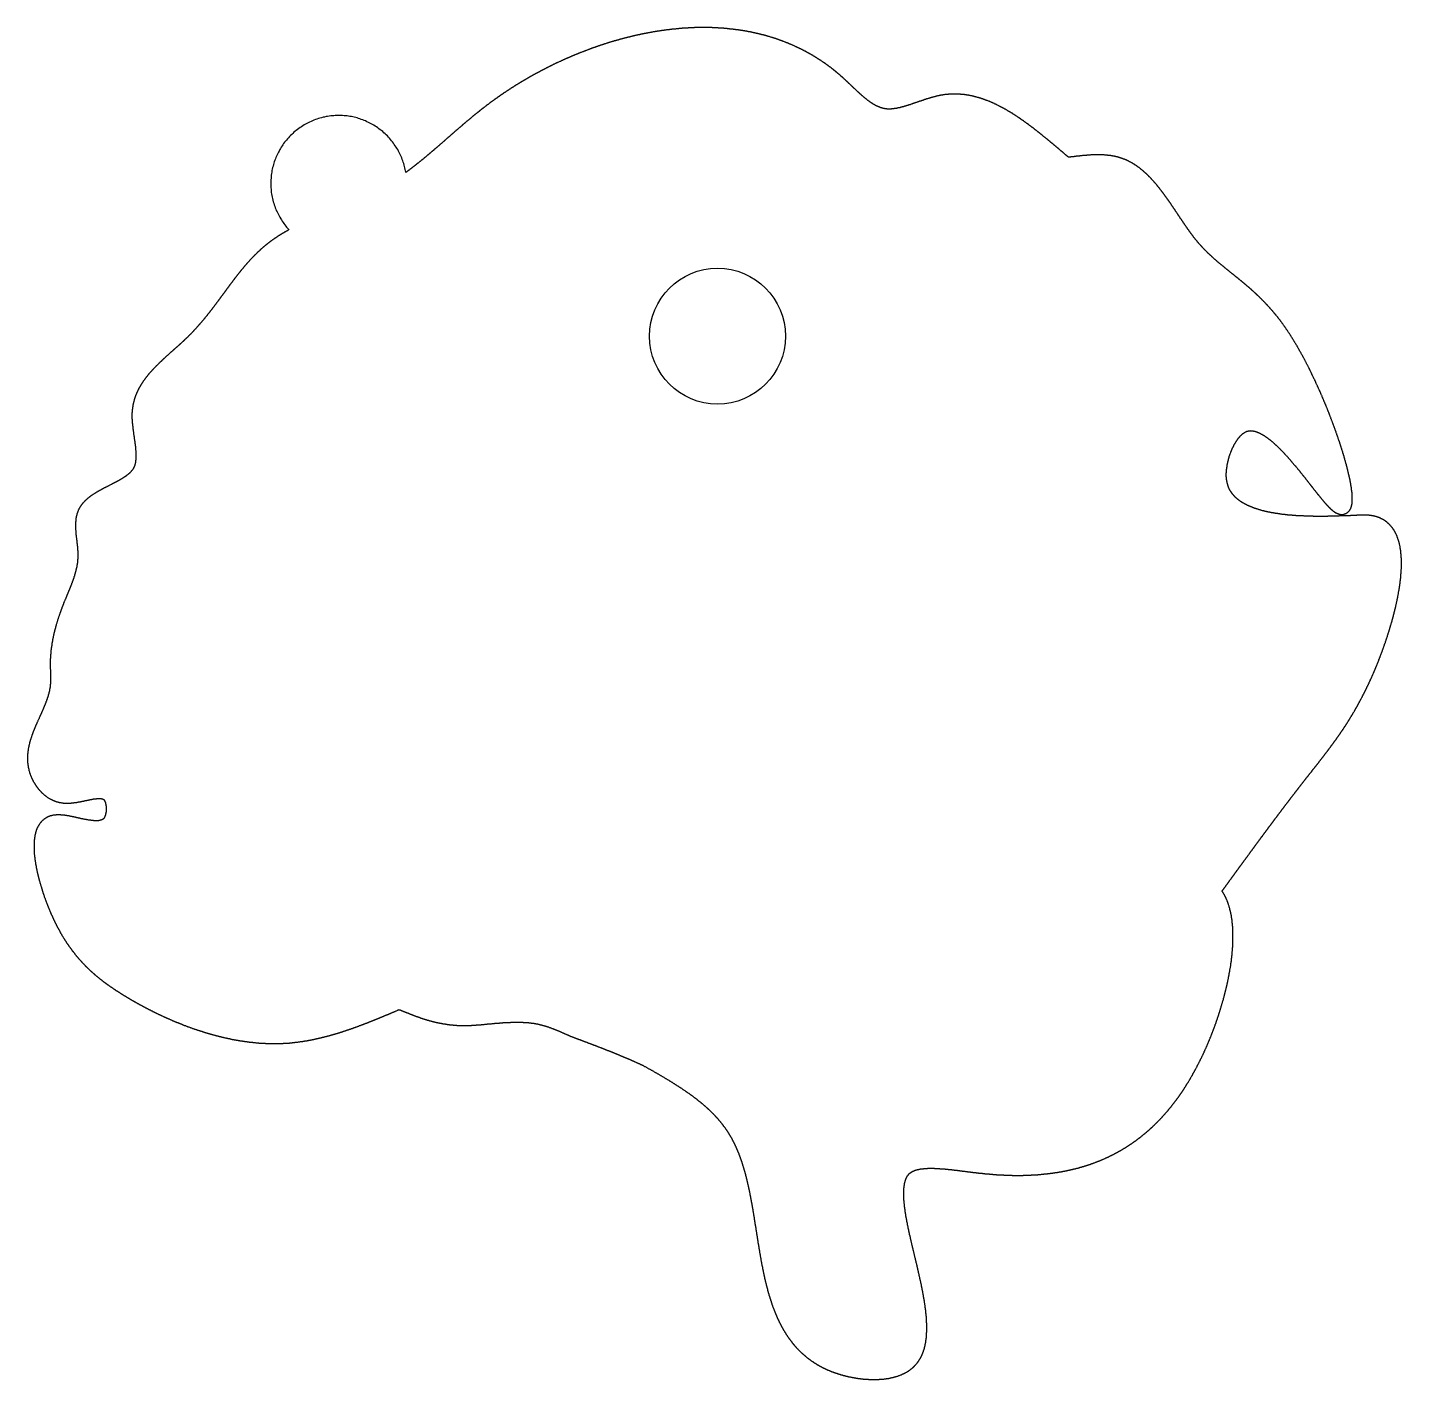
# Model space of a CAD drawing. Header units: millimetres. Extents: x 111 to 2999, y 81 to 1941.
# Drawn here: x 950.4 to 1051.5, y 779.3 to 878.8 of the extents above; entities that cross this region are included whole.
import ezdxf

# ---------------------------------------------------------------- set-up
doc = ezdxf.new("R2010")
doc.units = ezdxf.units.MM
doc.layers.add('DRAW', color=7, linetype='Continuous')
doc.layers.add('RANGO', color=6, linetype='Continuous')

msp = doc.modelspace()

# ---------------------------------------------------------------- linework, layer by layer
at = {"layer": 'DRAW'}
msp.add_polyline3d([(990.39, 804.55, 0), (990.41, 804.54, 0), (990.44, 804.53, 0), (990.46, 804.52, 0), (990.49, 804.51, 0), (990.52, 804.5, 0), (990.54, 804.49, 0), (990.57, 804.48, 0), (990.59, 804.47, 0), (990.62, 804.46, 0), (990.64, 804.45, 0), (990.67, 804.44, 0), (990.69, 804.43, 0), (990.72, 804.42, 0), (990.75, 804.41, 0), (990.77, 804.4, 0), (990.8, 804.39, 0), (990.82, 804.38, 0), (990.85, 804.37, 0), (990.87, 804.36, 0), (990.9, 804.35, 0), (990.92, 804.35, 0), (990.95, 804.34, 0), (990.98, 804.33, 0), (991, 804.32, 0), (991.03, 804.31, 0), (991.05, 804.3, 0), (991.08, 804.29, 0), (991.1, 804.28, 0), (991.13, 804.27, 0), (991.15, 804.26, 0), (991.18, 804.25, 0), (991.21, 804.24, 0), (991.23, 804.23, 0), (991.26, 804.22, 0), (991.28, 804.21, 0), (991.31, 804.2, 0), (991.33, 804.19, 0), (991.36, 804.18, 0), (991.38, 804.17, 0), (991.41, 804.16, 0), (991.43, 804.15, 0), (991.46, 804.14, 0), (991.49, 804.14, 0), (991.51, 804.13, 0), (991.54, 804.12, 0), (991.56, 804.11, 0), (991.59, 804.1, 0), (991.61, 804.09, 0), (991.64, 804.08, 0), (991.66, 804.07, 0), (991.69, 804.06, 0), (991.71, 804.05, 0), (991.74, 804.04, 0), (991.76, 804.03, 0), (991.79, 804.02, 0), (991.82, 804.01, 0), (991.84, 804, 0), (991.87, 803.99, 0), (991.89, 803.98, 0), (991.92, 803.97, 0), (991.94, 803.96, 0), (991.97, 803.95, 0), (991.99, 803.94, 0), (992.02, 803.93, 0), (992.04, 803.92, 0), (992.07, 803.91, 0), (992.09, 803.9, 0), (992.12, 803.89, 0), (992.14, 803.89, 0), (992.17, 803.88, 0), (992.19, 803.87, 0), (992.22, 803.86, 0), (992.24, 803.85, 0), (992.27, 803.84, 0), (992.3, 803.83, 0), (992.32, 803.82, 0), (992.35, 803.81, 0), (992.37, 803.8, 0), (992.4, 803.79, 0), (992.42, 803.78, 0), (992.45, 803.77, 0), (992.47, 803.76, 0), (992.5, 803.75, 0), (992.52, 803.74, 0), (992.55, 803.73, 0), (992.57, 803.72, 0), (992.6, 803.71, 0), (992.62, 803.7, 0), (992.65, 803.69, 0), (992.67, 803.68, 0), (992.7, 803.67, 0), (992.72, 803.66, 0), (992.75, 803.65, 0), (992.77, 803.64, 0), (992.8, 803.63, 0), (992.82, 803.62, 0), (992.85, 803.61, 0), (992.87, 803.6, 0), (992.9, 803.59, 0), (992.92, 803.58, 0), (992.95, 803.57, 0), (992.97, 803.56, 0), (993, 803.55, 0), (993.02, 803.54, 0), (993.05, 803.53, 0), (993.07, 803.52, 0), (993.1, 803.51, 0), (993.12, 803.5, 0), (993.15, 803.49, 0), (993.17, 803.49, 0), (993.2, 803.48, 0), (993.22, 803.47, 0), (993.25, 803.46, 0), (993.27, 803.45, 0), (993.3, 803.44, 0), (993.32, 803.43, 0), (993.35, 803.42, 0), (993.37, 803.41, 0), (993.4, 803.4, 0), (993.42, 803.39, 0), (993.45, 803.38, 0), (993.47, 803.37, 0), (993.49, 803.36, 0), (993.52, 803.35, 0), (993.54, 803.34, 0), (993.57, 803.33, 0), (993.59, 803.32, 0), (993.62, 803.31, 0), (993.64, 803.3, 0), (993.67, 803.29, 0), (993.69, 803.28, 0), (993.72, 803.27, 0), (993.74, 803.26, 0), (993.77, 803.25, 0), (993.79, 803.24, 0), (993.82, 803.23, 0), (993.84, 803.22, 0), (993.86, 803.21, 0), (993.89, 803.2, 0), (993.91, 803.19, 0), (993.94, 803.18, 0), (993.96, 803.17, 0), (993.99, 803.15, 0), (994.01, 803.14, 0), (994.04, 803.13, 0), (994.06, 803.12, 0), (994.08, 803.11, 0), (994.11, 803.1, 0), (994.13, 803.09, 0), (994.16, 803.08, 0), (994.18, 803.07, 0), (994.21, 803.06, 0), (994.23, 803.05, 0), (994.26, 803.04, 0), (994.28, 803.03, 0), (994.3, 803.02, 0), (994.33, 803.01, 0), (994.35, 803, 0), (994.38, 802.99, 0), (994.4, 802.98, 0), (994.43, 802.97, 0), (994.45, 802.96, 0), (994.47, 802.95, 0), (994.5, 802.94, 0), (994.52, 802.93, 0), (994.55, 802.92, 0), (994.57, 802.91, 0), (994.59, 802.9, 0), (994.62, 802.89, 0), (994.64, 802.88, 0), (994.67, 802.87, 0), (994.69, 802.86, 0), (994.71, 802.85, 0), (994.74, 802.84, 0), (994.76, 802.83, 0), (994.79, 802.82, 0), (994.81, 802.8, 0), (994.83, 802.79, 0), (994.86, 802.78, 0), (994.88, 802.77, 0), (994.91, 802.76, 0), (994.93, 802.75, 0), (994.95, 802.74, 0), (994.98, 802.73, 0), (995, 802.72, 0), (995.03, 802.71, 0), (995.05, 802.7, 0), (995.07, 802.69, 0), (995.1, 802.68, 0), (995.12, 802.67, 0), (995.14, 802.66, 0), (995.17, 802.65, 0), (995.19, 802.64, 0), (995.22, 802.62, 0), (995.24, 802.61, 0), (995.26, 802.6, 0), (995.29, 802.59, 0), (995.31, 802.58, 0), (995.33, 802.57, 0), (995.36, 802.56, 0), (995.38, 802.55, 0), (995.4, 802.54, 0), (995.43, 802.53, 0), (995.45, 802.52, 0), (995.48, 802.51, 0), (995.5, 802.5, 0), (995.52, 802.48, 0), (995.55, 802.47, 0), (995.57, 802.46, 0), (995.59, 802.45, 0), (995.62, 802.44, 0), (995.64, 802.43, 0), (995.66, 802.42, 0), (995.69, 802.41, 0), (995.71, 802.4, 0), (995.75, 802.38, 0), (995.79, 802.35, 0), (995.83, 802.33, 0), (995.87, 802.31, 0), (995.91, 802.29, 0), (995.94, 802.27, 0), (995.98, 802.25, 0), (996.02, 802.23, 0), (996.06, 802.21, 0), (996.1, 802.18, 0), (996.13, 802.16, 0), (996.17, 802.14, 0), (996.21, 802.12, 0), (996.25, 802.1, 0), (996.28, 802.08, 0), (996.32, 802.06, 0), (996.36, 802.04, 0), (996.39, 802.02, 0), (996.43, 802, 0), (996.47, 801.98, 0), (996.5, 801.96, 0), (996.54, 801.93, 0), (996.58, 801.91, 0), (996.61, 801.89, 0), (996.65, 801.87, 0), (996.68, 801.85, 0), (996.72, 801.83, 0), (996.76, 801.81, 0), (996.79, 801.79, 0), (996.83, 801.77, 0), (996.86, 801.75, 0), (996.9, 801.73, 0), (996.93, 801.71, 0), (996.97, 801.69, 0), (997, 801.67, 0), (997.03, 801.65, 0), (997.07, 801.63, 0), (997.1, 801.61, 0), (997.14, 801.59, 0), (997.17, 801.57, 0), (997.2, 801.55, 0), (997.24, 801.53, 0), (997.27, 801.51, 0), (997.3, 801.49, 0), (997.34, 801.47, 0), (997.37, 801.45, 0), (997.4, 801.43, 0), (997.44, 801.41, 0), (997.47, 801.39, 0), (997.5, 801.37, 0), (997.53, 801.35, 0), (997.57, 801.33, 0), (997.6, 801.31, 0), (997.63, 801.29, 0), (997.66, 801.27, 0), (997.69, 801.25, 0), (997.73, 801.23, 0), (997.76, 801.22, 0), (997.79, 801.2, 0), (997.82, 801.18, 0), (997.85, 801.16, 0), (997.88, 801.14, 0), (997.91, 801.12, 0), (997.94, 801.1, 0), (997.97, 801.08, 0), (998, 801.06, 0), (998.03, 801.04, 0), (998.06, 801.02, 0), (998.09, 801, 0), (998.12, 800.98, 0), (998.15, 800.96, 0), (998.18, 800.95, 0), (998.21, 800.93, 0), (998.24, 800.91, 0), (998.27, 800.89, 0), (998.3, 800.87, 0), (998.33, 800.85, 0), (998.36, 800.83, 0), (998.39, 800.81, 0), (998.42, 800.79, 0), (998.45, 800.78, 0), (998.47, 800.76, 0), (998.5, 800.74, 0), (998.53, 800.72, 0), (998.56, 800.7, 0), (998.59, 800.68, 0), (998.62, 800.66, 0), (998.64, 800.64, 0), (998.67, 800.62, 0), (998.7, 800.61, 0), (998.73, 800.59, 0), (998.75, 800.57, 0), (998.78, 800.55, 0), (998.81, 800.53, 0), (998.83, 800.51, 0), (998.86, 800.49, 0), (998.89, 800.48, 0), (998.91, 800.46, 0), (998.94, 800.44, 0), (998.97, 800.42, 0), (998.99, 800.4, 0), (999.02, 800.38, 0), (999.05, 800.37, 0), (999.07, 800.35, 0), (999.1, 800.33, 0), (999.12, 800.31, 0), (999.15, 800.29, 0), (999.17, 800.27, 0), (999.2, 800.25, 0), (999.22, 800.24, 0), (999.25, 800.22, 0), (999.27, 800.2, 0), (999.3, 800.18, 0), (999.32, 800.16, 0), (999.35, 800.15, 0), (999.37, 800.13, 0), (999.4, 800.11, 0), (999.42, 800.09, 0), (999.45, 800.07, 0), (999.47, 800.05, 0), (999.5, 800.04, 0), (999.52, 800.02, 0), (999.54, 800, 0), (999.57, 799.98, 0), (999.59, 799.96, 0), (999.61, 799.95, 0), (999.64, 799.93, 0), (999.66, 799.91, 0), (999.68, 799.89, 0), (999.71, 799.87, 0), (999.73, 799.85, 0), (999.75, 799.84, 0), (999.78, 799.82, 0), (999.8, 799.8, 0), (999.82, 799.78, 0), (999.84, 799.76, 0), (999.87, 799.75, 0), (999.89, 799.73, 0), (999.91, 799.71, 0), (999.93, 799.69, 0), (999.95, 799.67, 0), (999.98, 799.66, 0), (1000, 799.64, 0), (1000.02, 799.62, 0), (1000.04, 799.6, 0), (1000.06, 799.59, 0), (1000.08, 799.57, 0), (1000.1, 799.55, 0), (1000.13, 799.53, 0), (1000.15, 799.51, 0), (1000.17, 799.5, 0), (1000.19, 799.48, 0), (1000.21, 799.46, 0), (1000.23, 799.44, 0), (1000.25, 799.42, 0), (1000.27, 799.41, 0), (1000.29, 799.39, 0), (1000.31, 799.37, 0), (1000.33, 799.35, 0), (1000.35, 799.33, 0), (1000.37, 799.32, 0), (1000.39, 799.3, 0), (1000.41, 799.28, 0), (1000.43, 799.26, 0), (1000.45, 799.25, 0), (1000.47, 799.23, 0), (1000.49, 799.21, 0), (1000.51, 799.19, 0), (1000.53, 799.17, 0), (1000.55, 799.16, 0), (1000.57, 799.14, 0), (1000.58, 799.12, 0), (1000.6, 799.1, 0), (1000.62, 799.08, 0), (1000.64, 799.07, 0), (1000.66, 799.05, 0), (1000.68, 799.03, 0), (1000.7, 799.01, 0), (1000.71, 799, 0), (1000.73, 798.98, 0), (1000.75, 798.96, 0), (1000.77, 798.94, 0), (1000.79, 798.92, 0), (1000.8, 798.91, 0), (1000.82, 798.89, 0), (1000.84, 798.87, 0), (1000.86, 798.85, 0), (1000.88, 798.83, 0), (1000.89, 798.82, 0), (1000.91, 798.8, 0), (1000.93, 798.78, 0), (1000.94, 798.76, 0), (1000.96, 798.74, 0), (1000.98, 798.73, 0), (1001, 798.71, 0), (1001.01, 798.69, 0), (1001.03, 798.67, 0), (1001.05, 798.65, 0), (1001.06, 798.64, 0), (1001.08, 798.62, 0), (1001.1, 798.6, 0), (1001.11, 798.58, 0), (1001.13, 798.56, 0), (1001.14, 798.55, 0), (1001.16, 798.53, 0), (1001.18, 798.51, 0), (1001.19, 798.49, 0), (1001.21, 798.47, 0), (1001.22, 798.46, 0), (1001.24, 798.44, 0), (1001.26, 798.42, 0), (1001.27, 798.4, 0), (1001.29, 798.38, 0), (1001.3, 798.37, 0), (1001.32, 798.35, 0), (1001.33, 798.33, 0), (1001.35, 798.31, 0), (1001.36, 798.29, 0), (1001.38, 798.28, 0), (1001.39, 798.26, 0), (1001.41, 798.24, 0), (1001.42, 798.22, 0), (1001.44, 798.2, 0), (1001.45, 798.18, 0), (1001.47, 798.17, 0), (1001.48, 798.15, 0), (1001.5, 798.13, 0), (1001.51, 798.11, 0), (1001.52, 798.09, 0), (1001.54, 798.07, 0), (1001.55, 798.06, 0), (1001.57, 798.04, 0), (1001.58, 798.02, 0), (1001.6, 798, 0), (1001.61, 797.98, 0), (1001.62, 797.96, 0), (1001.64, 797.94, 0), (1001.65, 797.93, 0), (1001.66, 797.91, 0), (1001.68, 797.89, 0), (1001.69, 797.87, 0), (1001.71, 797.85, 0), (1001.72, 797.83, 0), (1001.73, 797.81, 0), (1001.75, 797.8, 0), (1001.76, 797.78, 0), (1001.77, 797.76, 0), (1001.78, 797.74, 0), (1001.8, 797.72, 0), (1001.81, 797.7, 0), (1001.82, 797.68, 0), (1001.84, 797.66, 0), (1001.85, 797.65, 0), (1001.86, 797.63, 0), (1001.87, 797.61, 0), (1001.89, 797.59, 0), (1001.9, 797.57, 0), (1001.91, 797.55, 0), (1001.92, 797.53, 0), (1001.94, 797.51, 0), (1001.95, 797.49, 0), (1001.96, 797.47, 0), (1001.97, 797.46, 0), (1001.99, 797.44, 0), (1002, 797.42, 0), (1002.01, 797.4, 0), (1002.02, 797.38, 0), (1002.03, 797.36, 0), (1002.05, 797.34, 0), (1002.06, 797.32, 0), (1002.07, 797.3, 0), (1002.08, 797.28, 0), (1002.09, 797.26, 0), (1002.1, 797.24, 0), (1002.12, 797.22, 0), (1002.13, 797.2, 0), (1002.14, 797.18, 0), (1002.15, 797.16, 0), (1002.16, 797.15, 0), (1002.17, 797.13, 0), (1002.18, 797.11, 0), (1002.19, 797.09, 0), (1002.21, 797.07, 0), (1002.22, 797.05, 0), (1002.23, 797.03, 0), (1002.24, 797.01, 0), (1002.25, 796.99, 0), (1002.26, 796.97, 0), (1002.27, 796.95, 0), (1002.28, 796.93, 0), (1002.29, 796.91, 0), (1002.3, 796.89, 0), (1002.31, 796.87, 0), (1002.32, 796.85, 0), (1002.33, 796.83, 0), (1002.35, 796.8, 0), (1002.36, 796.78, 0), (1002.37, 796.76, 0), (1002.38, 796.74, 0), (1002.39, 796.72, 0), (1002.4, 796.7, 0), (1002.41, 796.68, 0), (1002.42, 796.66, 0), (1002.43, 796.64, 0), (1002.44, 796.62, 0), (1002.45, 796.6, 0), (1002.46, 796.58, 0), (1002.47, 796.56, 0), (1002.48, 796.54, 0), (1002.49, 796.52, 0), (1002.5, 796.49, 0), (1002.51, 796.47, 0), (1002.52, 796.45, 0), (1002.53, 796.43, 0), (1002.54, 796.41, 0), (1002.55, 796.39, 0), (1002.55, 796.37, 0), (1002.56, 796.35, 0), (1002.57, 796.33, 0), (1002.58, 796.3, 0), (1002.59, 796.28, 0), (1002.6, 796.26, 0), (1002.61, 796.24, 0), (1002.62, 796.22, 0), (1002.63, 796.2, 0), (1002.64, 796.17, 0), (1002.65, 796.15, 0), (1002.66, 796.13, 0), (1002.67, 796.11, 0), (1002.67, 796.09, 0), (1002.68, 796.07, 0), (1002.69, 796.04, 0), (1002.7, 796.02, 0), (1002.71, 796, 0), (1002.72, 795.98, 0), (1002.73, 795.96, 0), (1002.74, 795.93, 0), (1002.75, 795.91, 0), (1002.75, 795.89, 0), (1002.76, 795.87, 0), (1002.77, 795.85, 0), (1002.78, 795.82, 0), (1002.79, 795.8, 0), (1002.8, 795.78, 0), (1002.81, 795.76, 0), (1002.81, 795.73, 0), (1002.82, 795.71, 0), (1002.83, 795.69, 0), (1002.84, 795.67, 0), (1002.85, 795.64, 0), (1002.86, 795.62, 0), (1002.86, 795.6, 0), (1002.87, 795.58, 0), (1002.88, 795.55, 0), (1002.89, 795.53, 0), (1002.9, 795.51, 0), (1002.9, 795.48, 0), (1002.91, 795.46, 0), (1002.92, 795.44, 0), (1002.93, 795.42, 0), (1002.94, 795.39, 0), (1002.94, 795.37, 0), (1002.95, 795.35, 0), (1002.96, 795.32, 0), (1002.97, 795.3, 0), (1002.97, 795.28, 0), (1002.98, 795.25, 0), (1002.99, 795.23, 0), (1003, 795.21, 0), (1003, 795.18, 0), (1003.01, 795.16, 0), (1003.02, 795.14, 0), (1003.03, 795.11, 0), (1003.03, 795.09, 0), (1003.04, 795.07, 0), (1003.05, 795.04, 0), (1003.06, 795.02, 0), (1003.06, 795, 0), (1003.07, 794.97, 0), (1003.08, 794.95, 0), (1003.09, 794.92, 0), (1003.09, 794.9, 0), (1003.1, 794.88, 0), (1003.11, 794.85, 0), (1003.11, 794.83, 0), (1003.12, 794.81, 0), (1003.13, 794.78, 0), (1003.13, 794.76, 0), (1003.14, 794.73, 0), (1003.15, 794.71, 0), (1003.16, 794.69, 0), (1003.16, 794.66, 0), (1003.17, 794.64, 0), (1003.18, 794.61, 0), (1003.18, 794.59, 0), (1003.19, 794.57, 0), (1003.2, 794.54, 0), (1003.2, 794.52, 0), (1003.21, 794.49, 0), (1003.22, 794.47, 0), (1003.22, 794.44, 0), (1003.23, 794.42, 0), (1003.24, 794.4, 0), (1003.24, 794.37, 0), (1003.25, 794.35, 0), (1003.26, 794.32, 0), (1003.26, 794.3, 0), (1003.27, 794.27, 0), (1003.27, 794.25, 0), (1003.28, 794.22, 0), (1003.29, 794.2, 0), (1003.29, 794.17, 0), (1003.3, 794.15, 0), (1003.31, 794.12, 0), (1003.31, 794.1, 0), (1003.32, 794.08, 0), (1003.32, 794.05, 0), (1003.33, 794.03, 0), (1003.34, 794, 0), (1003.34, 793.98, 0), (1003.35, 793.95, 0), (1003.35, 793.93, 0), (1003.36, 793.9, 0), (1003.37, 793.88, 0), (1003.37, 793.85, 0), (1003.38, 793.83, 0), (1003.38, 793.8, 0), (1003.39, 793.78, 0), (1003.4, 793.75, 0), (1003.4, 793.73, 0), (1003.41, 793.7, 0), (1003.41, 793.68, 0), (1003.42, 793.65, 0), (1003.43, 793.62, 0), (1003.43, 793.6, 0), (1003.44, 793.57, 0), (1003.44, 793.55, 0), (1003.45, 793.52, 0), (1003.45, 793.5, 0), (1003.46, 793.47, 0), (1003.46, 793.45, 0), (1003.47, 793.42, 0), (1003.48, 793.4, 0), (1003.48, 793.37, 0), (1003.49, 793.35, 0), (1003.49, 793.32, 0), (1003.5, 793.29, 0), (1003.5, 793.27, 0), (1003.51, 793.24, 0), (1003.51, 793.22, 0), (1003.52, 793.19, 0), (1003.52, 793.17, 0), (1003.53, 793.14, 0), (1003.54, 793.11, 0), (1003.54, 793.09, 0), (1003.55, 793.06, 0), (1003.55, 793.04, 0), (1003.56, 793.01, 0), (1003.56, 792.99, 0), (1003.57, 792.96, 0), (1003.57, 792.93, 0), (1003.58, 792.91, 0), (1003.58, 792.88, 0), (1003.59, 792.86, 0), (1003.59, 792.83, 0), (1003.6, 792.8, 0), (1003.6, 792.78, 0), (1003.61, 792.75, 0), (1003.61, 792.73, 0), (1003.62, 792.7, 0), (1003.62, 792.67, 0), (1003.63, 792.65, 0), (1003.63, 792.62, 0), (1003.64, 792.6, 0), (1003.64, 792.57, 0), (1003.65, 792.54, 0), (1003.65, 792.52, 0), (1003.66, 792.49, 0), (1003.66, 792.47, 0), (1003.67, 792.44, 0), (1003.67, 792.41, 0), (1003.68, 792.39, 0), (1003.68, 792.36, 0), (1003.69, 792.33, 0), (1003.69, 792.31, 0), (1003.7, 792.28, 0), (1003.7, 792.26, 0), (1003.71, 792.23, 0), (1003.71, 792.2, 0), (1003.71, 792.18, 0), (1003.72, 792.15, 0), (1003.72, 792.12, 0), (1003.73, 792.1, 0), (1003.73, 792.07, 0), (1003.74, 792.04, 0), (1003.74, 792.02, 0), (1003.75, 791.99, 0), (1003.75, 791.96, 0), (1003.76, 791.94, 0), (1003.76, 791.91, 0), (1003.77, 791.89, 0), (1003.77, 791.86, 0), (1003.77, 791.83, 0), (1003.78, 791.81, 0), (1003.78, 791.78, 0), (1003.79, 791.75, 0), (1003.79, 791.73, 0), (1003.8, 791.7, 0), (1003.8, 791.67, 0), (1003.81, 791.65, 0), (1003.81, 791.62, 0), (1003.82, 791.59, 0), (1003.82, 791.57, 0), (1003.82, 791.54, 0), (1003.83, 791.51, 0), (1003.83, 791.49, 0), (1003.84, 791.46, 0), (1003.84, 791.43, 0), (1003.85, 791.41, 0), (1003.85, 791.38, 0), (1003.86, 791.35, 0), (1003.86, 791.33, 0), (1003.86, 791.3, 0), (1003.87, 791.27, 0), (1003.87, 791.24, 0), (1003.88, 791.22, 0), (1003.88, 791.19, 0), (1003.89, 791.16, 0), (1003.89, 791.14, 0), (1003.89, 791.11, 0), (1003.9, 791.08, 0), (1003.9, 791.06, 0), (1003.91, 791.03, 0), (1003.91, 791, 0), (1003.92, 790.98, 0), (1003.92, 790.95, 0), (1003.92, 790.92, 0), (1003.93, 790.9, 0), (1003.93, 790.87, 0), (1003.94, 790.84, 0), (1003.94, 790.81, 0), (1003.95, 790.79, 0), (1003.95, 790.76, 0), (1003.95, 790.73, 0), (1003.96, 790.71, 0), (1003.96, 790.68, 0), (1003.97, 790.65, 0), (1003.97, 790.63, 0), (1003.98, 790.6, 0), (1003.98, 790.57, 0), (1003.98, 790.54, 0), (1003.99, 790.52, 0), (1003.99, 790.49, 0), (1004, 790.46, 0), (1004, 790.44, 0), (1004.01, 790.41, 0), (1004.01, 790.38, 0), (1004.01, 790.36, 0), (1004.02, 790.33, 0), (1004.02, 790.3, 0), (1004.03, 790.27, 0), (1004.03, 790.25, 0), (1004.04, 790.22, 0), (1004.04, 790.19, 0), (1004.04, 790.17, 0), (1004.05, 790.14, 0), (1004.05, 790.11, 0), (1004.06, 790.08, 0), (1004.06, 790.06, 0), (1004.07, 790.03, 0), (1004.07, 790, 0), (1004.07, 789.98, 0), (1004.08, 789.95, 0), (1004.08, 789.92, 0), (1004.09, 789.89, 0), (1004.09, 789.87, 0), (1004.1, 789.84, 0), (1004.1, 789.81, 0), (1004.1, 789.79, 0), (1004.11, 789.76, 0), (1004.11, 789.73, 0), (1004.12, 789.71, 0), (1004.12, 789.68, 0), (1004.13, 789.65, 0), (1004.13, 789.62, 0), (1004.13, 789.6, 0), (1004.14, 789.57, 0), (1004.14, 789.54, 0), (1004.15, 789.52, 0), (1004.15, 789.49, 0), (1004.16, 789.46, 0), (1004.16, 789.43, 0), (1004.16, 789.41, 0), (1004.17, 789.38, 0), (1004.17, 789.35, 0), (1004.18, 789.33, 0), (1004.18, 789.3, 0), (1004.19, 789.27, 0), (1004.19, 789.24, 0), (1004.2, 789.22, 0), (1004.2, 789.19, 0), (1004.2, 789.16, 0), (1004.21, 789.14, 0), (1004.21, 789.11, 0), (1004.22, 789.08, 0), (1004.22, 789.05, 0), (1004.23, 789.03, 0), (1004.23, 789, 0), (1004.24, 788.97, 0), (1004.24, 788.95, 0), (1004.24, 788.92, 0), (1004.25, 788.89, 0), (1004.25, 788.86, 0), (1004.26, 788.84, 0), (1004.26, 788.81, 0), (1004.27, 788.78, 0), (1004.27, 788.76, 0), (1004.28, 788.73, 0), (1004.28, 788.7, 0), (1004.28, 788.68, 0), (1004.29, 788.65, 0), (1004.29, 788.62, 0), (1004.3, 788.59, 0), (1004.3, 788.57, 0), (1004.31, 788.54, 0), (1004.31, 788.51, 0), (1004.32, 788.49, 0), (1004.32, 788.46, 0), (1004.33, 788.43, 0), (1004.33, 788.41, 0), (1004.34, 788.38, 0), (1004.34, 788.35, 0), (1004.35, 788.32, 0), (1004.35, 788.3, 0), (1004.36, 788.27, 0), (1004.36, 788.24, 0), (1004.37, 788.22, 0), (1004.37, 788.19, 0), (1004.37, 788.16, 0), (1004.38, 788.14, 0), (1004.38, 788.11, 0), (1004.39, 788.08, 0), (1004.39, 788.06, 0), (1004.4, 788.03, 0), (1004.4, 788, 0), (1004.41, 787.97, 0), (1004.41, 787.95, 0), (1004.42, 787.92, 0), (1004.42, 787.89, 0), (1004.43, 787.87, 0), (1004.43, 787.84, 0), (1004.44, 787.81, 0), (1004.44, 787.79, 0), (1004.45, 787.76, 0), (1004.45, 787.73, 0), (1004.46, 787.71, 0), (1004.46, 787.68, 0), (1004.47, 787.65, 0), (1004.48, 787.63, 0), (1004.48, 787.6, 0), (1004.49, 787.57, 0), (1004.49, 787.55, 0), (1004.5, 787.52, 0), (1004.5, 787.49, 0), (1004.51, 787.47, 0), (1004.51, 787.44, 0), (1004.52, 787.41, 0), (1004.52, 787.39, 0), (1004.53, 787.36, 0), (1004.53, 787.33, 0), (1004.54, 787.31, 0), (1004.54, 787.28, 0), (1004.55, 787.25, 0), (1004.56, 787.23, 0), (1004.56, 787.2, 0), (1004.57, 787.17, 0), (1004.57, 787.15, 0), (1004.58, 787.12, 0), (1004.58, 787.09, 0), (1004.59, 787.07, 0), (1004.59, 787.04, 0), (1004.6, 787.02, 0), (1004.61, 786.99, 0), (1004.61, 786.96, 0), (1004.62, 786.94, 0), (1004.62, 786.91, 0), (1004.63, 786.88, 0), (1004.63, 786.86, 0), (1004.64, 786.83, 0), (1004.65, 786.8, 0), (1004.65, 786.78, 0), (1004.66, 786.75, 0), (1004.66, 786.73, 0), (1004.67, 786.7, 0), (1004.68, 786.67, 0), (1004.68, 786.65, 0), (1004.69, 786.62, 0), (1004.69, 786.59, 0), (1004.7, 786.57, 0), (1004.71, 786.54, 0), (1004.71, 786.52, 0), (1004.72, 786.49, 0), (1004.73, 786.46, 0), (1004.73, 786.44, 0), (1004.74, 786.41, 0), (1004.74, 786.39, 0), (1004.75, 786.36, 0), (1004.76, 786.33, 0), (1004.76, 786.31, 0), (1004.77, 786.28, 0), (1004.78, 786.26, 0), (1004.78, 786.23, 0), (1004.79, 786.2, 0), (1004.8, 786.18, 0), (1004.8, 786.15, 0), (1004.81, 786.13, 0), (1004.82, 786.1, 0), (1004.82, 786.08, 0), (1004.83, 786.05, 0), (1004.84, 786.02, 0), (1004.84, 786, 0), (1004.85, 785.97, 0), (1004.86, 785.95, 0), (1004.86, 785.92, 0), (1004.87, 785.89, 0), (1004.88, 785.87, 0), (1004.88, 785.84, 0), (1004.89, 785.82, 0), (1004.9, 785.79, 0), (1004.9, 785.77, 0), (1004.91, 785.74, 0), (1004.92, 785.72, 0), (1004.93, 785.69, 0), (1004.93, 785.66, 0), (1004.94, 785.64, 0), (1004.95, 785.61, 0), (1004.96, 785.59, 0), (1004.96, 785.56, 0), (1004.97, 785.54, 0), (1004.98, 785.51, 0), (1004.98, 785.49, 0), (1004.99, 785.46, 0), (1005, 785.44, 0), (1005.01, 785.41, 0), (1005.02, 785.39, 0), (1005.02, 785.36, 0), (1005.03, 785.34, 0), (1005.04, 785.31, 0), (1005.05, 785.29, 0), (1005.05, 785.26, 0), (1005.06, 785.24, 0), (1005.07, 785.21, 0), (1005.08, 785.19, 0), (1005.09, 785.16, 0), (1005.09, 785.14, 0), (1005.1, 785.11, 0), (1005.11, 785.09, 0), (1005.12, 785.06, 0), (1005.13, 785.04, 0), (1005.13, 785.01, 0), (1005.14, 784.99, 0), (1005.15, 784.96, 0), (1005.16, 784.94, 0), (1005.17, 784.91, 0), (1005.18, 784.89, 0), (1005.18, 784.86, 0), (1005.19, 784.84, 0), (1005.2, 784.81, 0), (1005.21, 784.79, 0), (1005.22, 784.76, 0), (1005.23, 784.74, 0), (1005.24, 784.71, 0), (1005.24, 784.69, 0), (1005.25, 784.67, 0), (1005.26, 784.64, 0), (1005.27, 784.62, 0), (1005.28, 784.59, 0), (1005.29, 784.57, 0), (1005.3, 784.54, 0), (1005.31, 784.52, 0), (1005.32, 784.5, 0), (1005.33, 784.47, 0), (1005.33, 784.45, 0), (1005.34, 784.42, 0), (1005.35, 784.4, 0), (1005.36, 784.37, 0), (1005.37, 784.35, 0), (1005.38, 784.33, 0), (1005.39, 784.3, 0), (1005.4, 784.28, 0), (1005.41, 784.25, 0), (1005.42, 784.23, 0), (1005.43, 784.21, 0), (1005.44, 784.18, 0), (1005.45, 784.16, 0), (1005.46, 784.14, 0), (1005.47, 784.11, 0), (1005.48, 784.09, 0), (1005.49, 784.06, 0), (1005.5, 784.04, 0), (1005.51, 784.02, 0), (1005.52, 783.99, 0), (1005.53, 783.97, 0), (1005.54, 783.95, 0), (1005.55, 783.92, 0), (1005.56, 783.9, 0), (1005.57, 783.88, 0), (1005.58, 783.85, 0), (1005.59, 783.83, 0), (1005.6, 783.81, 0), (1005.61, 783.78, 0), (1005.62, 783.76, 0), (1005.63, 783.74, 0), (1005.64, 783.71, 0), (1005.65, 783.69, 0), (1005.67, 783.67, 0), (1005.68, 783.64, 0), (1005.69, 783.62, 0), (1005.7, 783.6, 0), (1005.71, 783.57, 0), (1005.72, 783.55, 0), (1005.73, 783.53, 0), (1005.74, 783.51, 0), (1005.75, 783.48, 0), (1005.77, 783.46, 0), (1005.78, 783.44, 0), (1005.79, 783.41, 0), (1005.8, 783.39, 0), (1005.81, 783.37, 0), (1005.82, 783.35, 0), (1005.83, 783.32, 0), (1005.85, 783.3, 0), (1005.86, 783.28, 0), (1005.87, 783.26, 0), (1005.88, 783.23, 0), (1005.89, 783.21, 0), (1005.91, 783.19, 0), (1005.92, 783.17, 0), (1005.93, 783.14, 0), (1005.94, 783.12, 0), (1005.95, 783.1, 0), (1005.97, 783.08, 0), (1005.98, 783.06, 0), (1005.99, 783.03, 0), (1006, 783.01, 0), (1006.02, 782.99, 0), (1006.03, 782.97, 0), (1006.04, 782.95, 0), (1006.05, 782.92, 0), (1006.07, 782.9, 0), (1006.08, 782.88, 0), (1006.09, 782.86, 0), (1006.11, 782.84, 0), (1006.12, 782.82, 0), (1006.13, 782.79, 0), (1006.15, 782.77, 0), (1006.16, 782.75, 0), (1006.17, 782.73, 0), (1006.19, 782.71, 0), (1006.2, 782.69, 0), (1006.21, 782.66, 0), (1006.23, 782.64, 0), (1006.24, 782.62, 0), (1006.25, 782.6, 0), (1006.27, 782.58, 0), (1006.28, 782.56, 0), (1006.29, 782.54, 0), (1006.31, 782.52, 0), (1006.32, 782.5, 0), (1006.34, 782.47, 0), (1006.35, 782.45, 0), (1006.37, 782.43, 0), (1006.38, 782.41, 0), (1006.39, 782.39, 0), (1006.41, 782.37, 0), (1006.42, 782.35, 0), (1006.44, 782.33, 0), (1006.45, 782.31, 0), (1006.47, 782.29, 0), (1006.48, 782.27, 0), (1006.5, 782.25, 0), (1006.51, 782.23, 0), (1006.53, 782.21, 0), (1006.54, 782.19, 0), (1006.56, 782.17, 0), (1006.57, 782.15, 0), (1006.59, 782.13, 0), (1006.6, 782.11, 0), (1006.62, 782.09, 0), (1006.63, 782.07, 0), (1006.65, 782.05, 0), (1006.66, 782.03, 0), (1006.68, 782.01, 0), (1006.69, 781.99, 0), (1006.71, 781.97, 0), (1006.73, 781.95, 0), (1006.74, 781.93, 0), (1006.76, 781.91, 0), (1006.77, 781.89, 0), (1006.79, 781.87, 0), (1006.81, 781.85, 0), (1006.82, 781.83, 0), (1006.84, 781.81, 0), (1006.86, 781.79, 0), (1006.87, 781.77, 0), (1006.89, 781.75, 0), (1006.91, 781.73, 0), (1006.92, 781.72, 0), (1006.94, 781.7, 0), (1006.96, 781.68, 0), (1006.97, 781.66, 0), (1006.99, 781.64, 0), (1007.01, 781.62, 0), (1007.02, 781.6, 0), (1007.04, 781.58, 0), (1007.06, 781.57, 0), (1007.08, 781.55, 0), (1007.09, 781.53, 0), (1007.11, 781.51, 0), (1007.13, 781.49, 0), (1007.15, 781.47, 0), (1007.16, 781.46, 0), (1007.18, 781.44, 0), (1007.2, 781.42, 0), (1007.22, 781.4, 0), (1007.24, 781.38, 0), (1007.25, 781.37, 0), (1007.27, 781.35, 0), (1007.29, 781.33, 0), (1007.31, 781.31, 0), (1007.33, 781.29, 0), (1007.35, 781.28, 0), (1007.36, 781.26, 0), (1007.38, 781.24, 0), (1007.4, 781.22, 0), (1007.42, 781.21, 0), (1007.44, 781.19, 0), (1007.46, 781.17, 0), (1007.48, 781.16, 0), (1007.5, 781.14, 0), (1007.52, 781.12, 0), (1007.54, 781.1, 0), (1007.56, 781.09, 0), (1007.57, 781.07, 0), (1007.59, 781.05, 0), (1007.61, 781.04, 0), (1007.63, 781.02, 0), (1007.65, 781, 0), (1007.67, 780.99, 0), (1007.69, 780.97, 0), (1007.71, 780.95, 0), (1007.73, 780.94, 0), (1007.75, 780.92, 0), (1007.77, 780.9, 0), (1007.79, 780.89, 0), (1007.81, 780.87, 0), (1007.84, 780.86, 0), (1007.86, 780.84, 0), (1007.88, 780.82, 0), (1007.9, 780.81, 0), (1007.92, 780.79, 0), (1007.94, 780.78, 0), (1007.96, 780.76, 0), (1007.98, 780.75, 0), (1008, 780.73, 0), (1008.02, 780.72, 0), (1008.04, 780.7, 0), (1008.07, 780.69, 0), (1008.09, 780.67, 0), (1008.11, 780.65, 0), (1008.13, 780.64, 0), (1008.15, 780.62, 0), (1008.17, 780.61, 0), (1008.2, 780.6, 0), (1008.22, 780.58, 0), (1008.24, 780.57, 0), (1008.26, 780.55, 0), (1008.29, 780.54, 0), (1008.31, 780.52, 0), (1008.33, 780.51, 0), (1008.35, 780.49, 0), (1008.37, 780.48, 0), (1008.4, 780.46, 0), (1008.42, 780.45, 0), (1008.44, 780.44, 0), (1008.47, 780.42, 0), (1008.49, 780.41, 0), (1008.51, 780.4, 0), (1008.54, 780.38, 0), (1008.56, 780.37, 0), (1008.58, 780.35, 0), (1008.61, 780.34, 0), (1008.63, 780.33, 0), (1008.65, 780.31, 0), (1008.68, 780.3, 0), (1008.7, 780.29, 0), (1008.72, 780.27, 0), (1008.75, 780.26, 0), (1008.77, 780.25, 0), (1008.8, 780.24, 0), (1008.82, 780.22, 0), (1008.84, 780.21, 0), (1008.87, 780.2, 0), (1008.89, 780.18, 0), (1008.92, 780.17, 0), (1008.94, 780.16, 0), (1008.97, 780.15, 0), (1008.99, 780.13, 0), (1009.02, 780.12, 0), (1009.04, 780.11, 0), (1009.07, 780.1, 0), (1009.09, 780.09, 0), (1009.12, 780.07, 0), (1009.14, 780.06, 0), (1009.17, 780.05, 0), (1009.19, 780.04, 0), (1009.22, 780.03, 0), (1009.25, 780.02, 0), (1009.27, 780, 0), (1009.3, 779.99, 0), (1009.32, 779.98, 0), (1009.35, 779.97, 0), (1009.37, 779.96, 0), (1009.4, 779.95, 0), (1009.43, 779.94, 0), (1009.45, 779.93, 0), (1009.48, 779.92, 0), (1009.51, 779.91, 0), (1009.53, 779.9, 0), (1009.56, 779.88, 0), (1009.59, 779.87, 0), (1009.61, 779.86, 0), (1009.64, 779.85, 0), (1009.67, 779.84, 0), (1009.69, 779.83, 0), (1009.72, 779.82, 0), (1009.75, 779.81, 0), (1009.77, 779.8, 0), (1009.8, 779.79, 0), (1009.83, 779.78, 0), (1009.86, 779.77, 0), (1009.88, 779.77, 0), (1009.91, 779.76, 0), (1009.94, 779.75, 0), (1009.96, 779.74, 0), (1009.99, 779.73, 0), (1010.02, 779.72, 0), (1010.05, 779.71, 0), (1010.08, 779.7, 0), (1010.1, 779.69, 0), (1010.13, 779.68, 0), (1010.16, 779.68, 0), (1010.19, 779.67, 0), (1010.21, 779.66, 0), (1010.24, 779.65, 0), (1010.27, 779.64, 0), (1010.3, 779.63, 0), (1010.33, 779.63, 0), (1010.36, 779.62, 0), (1010.38, 779.61, 0), (1010.41, 779.6, 0), (1010.44, 779.59, 0), (1010.47, 779.59, 0), (1010.5, 779.58, 0), (1010.53, 779.57, 0), (1010.55, 779.56, 0), (1010.58, 779.56, 0), (1010.61, 779.55, 0), (1010.64, 779.54, 0), (1010.67, 779.54, 0), (1010.7, 779.53, 0), (1010.73, 779.52, 0), (1010.76, 779.51, 0), (1010.78, 779.51, 0), (1010.81, 779.5, 0), (1010.84, 779.49, 0), (1010.87, 779.49, 0), (1010.9, 779.48, 0), (1010.93, 779.48, 0), (1010.96, 779.47, 0), (1010.99, 779.46, 0), (1011.02, 779.46, 0), (1011.04, 779.45, 0), (1011.07, 779.45, 0), (1011.1, 779.44, 0), (1011.13, 779.44, 0), (1011.16, 779.43, 0), (1011.19, 779.42, 0), (1011.22, 779.42, 0), (1011.25, 779.41, 0), (1011.28, 779.41, 0), (1011.31, 779.4, 0), (1011.34, 779.4, 0), (1011.36, 779.39, 0), (1011.39, 779.39, 0), (1011.42, 779.39, 0), (1011.45, 779.38, 0), (1011.48, 779.38, 0), (1011.51, 779.37, 0), (1011.54, 779.37, 0), (1011.57, 779.36, 0), (1011.6, 779.36, 0), (1011.63, 779.36, 0), (1011.66, 779.35, 0), (1011.69, 779.35, 0), (1011.72, 779.34, 0), (1011.74, 779.34, 0), (1011.77, 779.34, 0), (1011.8, 779.33, 0), (1011.83, 779.33, 0), (1011.86, 779.33, 0), (1011.89, 779.33, 0), (1011.92, 779.32, 0), (1011.95, 779.32, 0), (1011.98, 779.32, 0), (1012.01, 779.31, 0), (1012.04, 779.31, 0), (1012.07, 779.31, 0), (1012.1, 779.31, 0), (1012.13, 779.31, 0), (1012.15, 779.3, 0), (1012.18, 779.3, 0), (1012.21, 779.3, 0), (1012.24, 779.3, 0), (1012.27, 779.3, 0), (1012.3, 779.29, 0), (1012.33, 779.29, 0), (1012.36, 779.29, 0), (1012.39, 779.29, 0), (1012.42, 779.29, 0), (1012.45, 779.29, 0), (1012.47, 779.29, 0), (1012.5, 779.29, 0), (1012.53, 779.29, 0), (1012.56, 779.29, 0), (1012.59, 779.28, 0), (1012.62, 779.28, 0), (1012.65, 779.28, 0), (1012.68, 779.28, 0), (1012.7, 779.28, 0), (1012.73, 779.28, 0), (1012.76, 779.28, 0), (1012.79, 779.28, 0), (1012.82, 779.29, 0), (1012.85, 779.29, 0), (1012.88, 779.29, 0), (1012.91, 779.29, 0), (1012.93, 779.29, 0), (1012.96, 779.29, 0), (1012.99, 779.29, 0), (1013.02, 779.29, 0), (1013.05, 779.29, 0), (1013.08, 779.29, 0), (1013.1, 779.3, 0), (1013.13, 779.3, 0), (1013.16, 779.3, 0), (1013.19, 779.3, 0), (1013.22, 779.3, 0), (1013.24, 779.31, 0), (1013.27, 779.31, 0), (1013.3, 779.31, 0), (1013.33, 779.31, 0), (1013.36, 779.32, 0), (1013.38, 779.32, 0), (1013.41, 779.32, 0), (1013.44, 779.32, 0), (1013.47, 779.33, 0), (1013.49, 779.33, 0), (1013.52, 779.33, 0), (1013.55, 779.34, 0), (1013.58, 779.34, 0), (1013.6, 779.34, 0), (1013.63, 779.35, 0), (1013.66, 779.35, 0), (1013.69, 779.36, 0), (1013.71, 779.36, 0), (1013.74, 779.37, 0), (1013.77, 779.37, 0), (1013.79, 779.37, 0), (1013.82, 779.38, 0), (1013.85, 779.38, 0), (1013.87, 779.39, 0), (1013.9, 779.39, 0), (1013.93, 779.4, 0), (1013.95, 779.41, 0), (1013.98, 779.41, 0), (1014.01, 779.42, 0), (1014.03, 779.42, 0), (1014.06, 779.43, 0), (1014.09, 779.43, 0), (1014.11, 779.44, 0), (1014.14, 779.45, 0), (1014.16, 779.45, 0), (1014.19, 779.46, 0), (1014.22, 779.47, 0), (1014.24, 779.47, 0), (1014.27, 779.48, 0), (1014.29, 779.49, 0), (1014.32, 779.5, 0), (1014.34, 779.5, 0), (1014.37, 779.51, 0), (1014.4, 779.52, 0), (1014.42, 779.53, 0), (1014.45, 779.54, 0), (1014.47, 779.54, 0), (1014.5, 779.55, 0), (1014.52, 779.56, 0), (1014.54, 779.57, 0), (1014.57, 779.58, 0), (1014.59, 779.59, 0), (1014.62, 779.6, 0), (1014.64, 779.61, 0), (1014.67, 779.62, 0), (1014.69, 779.63, 0), (1014.72, 779.63, 0), (1014.74, 779.64, 0), (1014.76, 779.66, 0), (1014.79, 779.67, 0), (1014.81, 779.68, 0), (1014.83, 779.69, 0), (1014.86, 779.7, 0), (1014.88, 779.71, 0), (1014.9, 779.72, 0), (1014.93, 779.73, 0), (1014.95, 779.74, 0), (1014.97, 779.75, 0), (1015, 779.77, 0), (1015.02, 779.78, 0), (1015.04, 779.79, 0), (1015.06, 779.8, 0), (1015.09, 779.82, 0), (1015.11, 779.83, 0), (1015.13, 779.84, 0), (1015.15, 779.85, 0), (1015.17, 779.87, 0), (1015.2, 779.88, 0), (1015.22, 779.89, 0), (1015.24, 779.91, 0), (1015.26, 779.92, 0), (1015.28, 779.94, 0), (1015.3, 779.95, 0), (1015.32, 779.97, 0), (1015.34, 779.98, 0), (1015.36, 780, 0), (1015.38, 780.01, 0), (1015.4, 780.03, 0), (1015.42, 780.04, 0), (1015.44, 780.06, 0), (1015.46, 780.07, 0), (1015.48, 780.09, 0), (1015.5, 780.1, 0), (1015.52, 780.12, 0), (1015.54, 780.14, 0), (1015.56, 780.15, 0), (1015.58, 780.17, 0), (1015.6, 780.19, 0), (1015.62, 780.21, 0), (1015.63, 780.22, 0), (1015.65, 780.24, 0), (1015.67, 780.26, 0), (1015.69, 780.28, 0), (1015.7, 780.29, 0), (1015.72, 780.31, 0), (1015.74, 780.33, 0), (1015.76, 780.35, 0), (1015.77, 780.37, 0), (1015.79, 780.39, 0), (1015.81, 780.41, 0), (1015.82, 780.42, 0), (1015.84, 780.44, 0), (1015.85, 780.46, 0), (1015.87, 780.48, 0), (1015.88, 780.5, 0), (1015.9, 780.52, 0), (1015.91, 780.54, 0), (1015.93, 780.56, 0), (1015.94, 780.58, 0), (1015.96, 780.6, 0), (1015.97, 780.62, 0), (1015.99, 780.64, 0), (1016, 780.66, 0), (1016.01, 780.68, 0), (1016.03, 780.7, 0), (1016.04, 780.73, 0), (1016.05, 780.75, 0), (1016.07, 780.77, 0), (1016.08, 780.79, 0), (1016.09, 780.81, 0), (1016.1, 780.83, 0), (1016.12, 780.85, 0), (1016.13, 780.87, 0), (1016.14, 780.9, 0), (1016.15, 780.92, 0), (1016.16, 780.94, 0), (1016.17, 780.96, 0), (1016.18, 780.98, 0), (1016.2, 781.01, 0), (1016.21, 781.03, 0), (1016.22, 781.05, 0), (1016.23, 781.07, 0), (1016.24, 781.1, 0), (1016.25, 781.12, 0), (1016.26, 781.14, 0), (1016.27, 781.17, 0), (1016.28, 781.19, 0), (1016.29, 781.21, 0), (1016.29, 781.23, 0), (1016.3, 781.26, 0), (1016.31, 781.28, 0), (1016.32, 781.3, 0), (1016.33, 781.33, 0), (1016.34, 781.35, 0), (1016.35, 781.38, 0), (1016.35, 781.4, 0), (1016.36, 781.42, 0), (1016.37, 781.45, 0), (1016.38, 781.47, 0), (1016.39, 781.49, 0), (1016.39, 781.52, 0), (1016.4, 781.54, 0), (1016.41, 781.57, 0), (1016.41, 781.59, 0), (1016.42, 781.62, 0), (1016.43, 781.64, 0), (1016.43, 781.66, 0), (1016.44, 781.69, 0), (1016.45, 781.71, 0), (1016.45, 781.74, 0), (1016.46, 781.76, 0), (1016.46, 781.79, 0), (1016.47, 781.81, 0), (1016.47, 781.84, 0), (1016.48, 781.86, 0), (1016.48, 781.89, 0), (1016.49, 781.91, 0), (1016.49, 781.94, 0), (1016.5, 781.96, 0), (1016.5, 781.99, 0), (1016.51, 782.02, 0), (1016.51, 782.04, 0), (1016.52, 782.07, 0), (1016.52, 782.09, 0), (1016.52, 782.12, 0), (1016.53, 782.14, 0), (1016.53, 782.17, 0), (1016.54, 782.2, 0), (1016.54, 782.22, 0), (1016.54, 782.25, 0), (1016.55, 782.27, 0), (1016.55, 782.3, 0), (1016.55, 782.33, 0), (1016.56, 782.35, 0), (1016.56, 782.38, 0), (1016.56, 782.41, 0), (1016.56, 782.43, 0), (1016.57, 782.46, 0), (1016.57, 782.48, 0), (1016.57, 782.51, 0), (1016.57, 782.54, 0), (1016.57, 782.56, 0), (1016.58, 782.59, 0), (1016.58, 782.62, 0), (1016.58, 782.65, 0), (1016.58, 782.67, 0), (1016.58, 782.7, 0), (1016.58, 782.73, 0), (1016.58, 782.75, 0), (1016.59, 782.78, 0), (1016.59, 782.81, 0), (1016.59, 782.84, 0), (1016.59, 782.86, 0), (1016.59, 782.89, 0), (1016.59, 782.92, 0), (1016.59, 782.94, 0), (1016.59, 782.97, 0), (1016.59, 783, 0), (1016.59, 783.03, 0), (1016.59, 783.06, 0), (1016.59, 783.08, 0), (1016.59, 783.11, 0), (1016.59, 783.14, 0), (1016.59, 783.17, 0), (1016.59, 783.19, 0), (1016.59, 783.22, 0), (1016.59, 783.25, 0), (1016.59, 783.28, 0), (1016.59, 783.31, 0), (1016.59, 783.34, 0), (1016.59, 783.36, 0), (1016.59, 783.39, 0), (1016.59, 783.42, 0), (1016.58, 783.45, 0), (1016.58, 783.48, 0), (1016.58, 783.51, 0), (1016.58, 783.53, 0), (1016.58, 783.56, 0), (1016.58, 783.59, 0), (1016.58, 783.62, 0), (1016.57, 783.65, 0), (1016.57, 783.68, 0), (1016.57, 783.71, 0), (1016.57, 783.74, 0), (1016.57, 783.77, 0), (1016.56, 783.79, 0), (1016.56, 783.82, 0), (1016.56, 783.85, 0), (1016.56, 783.88, 0), (1016.56, 783.91, 0), (1016.55, 783.94, 0), (1016.55, 783.97, 0), (1016.55, 784, 0), (1016.54, 784.03, 0), (1016.54, 784.06, 0), (1016.54, 784.09, 0), (1016.54, 784.12, 0), (1016.53, 784.15, 0), (1016.53, 784.17, 0), (1016.53, 784.2, 0), (1016.52, 784.23, 0), (1016.52, 784.26, 0), (1016.52, 784.29, 0), (1016.51, 784.32, 0), (1016.51, 784.35, 0), (1016.51, 784.38, 0), (1016.5, 784.41, 0), (1016.5, 784.44, 0), (1016.5, 784.47, 0), (1016.49, 784.5, 0), (1016.49, 784.53, 0), (1016.48, 784.56, 0), (1016.48, 784.59, 0), (1016.48, 784.62, 0), (1016.47, 784.65, 0), (1016.47, 784.68, 0), (1016.46, 784.71, 0), (1016.46, 784.74, 0), (1016.45, 784.77, 0), (1016.45, 784.8, 0), (1016.45, 784.83, 0), (1016.44, 784.86, 0), (1016.44, 784.89, 0), (1016.43, 784.93, 0), (1016.43, 784.96, 0), (1016.42, 784.99, 0), (1016.42, 785.02, 0), (1016.41, 785.05, 0), (1016.41, 785.08, 0), (1016.4, 785.11, 0), (1016.4, 785.14, 0), (1016.39, 785.17, 0), (1016.39, 785.2, 0), (1016.38, 785.23, 0), (1016.38, 785.26, 0), (1016.37, 785.29, 0), (1016.37, 785.32, 0), (1016.36, 785.35, 0), (1016.36, 785.39, 0), (1016.35, 785.42, 0), (1016.34, 785.45, 0), (1016.34, 785.48, 0), (1016.33, 785.51, 0), (1016.33, 785.54, 0), (1016.32, 785.57, 0), (1016.32, 785.6, 0), (1016.31, 785.63, 0), (1016.3, 785.66, 0), (1016.3, 785.69, 0), (1016.29, 785.73, 0), (1016.29, 785.76, 0), (1016.28, 785.79, 0), (1016.28, 785.82, 0), (1016.27, 785.85, 0), (1016.26, 785.88, 0), (1016.26, 785.91, 0), (1016.25, 785.94, 0), (1016.24, 785.98, 0), (1016.24, 786.01, 0), (1016.23, 786.04, 0), (1016.23, 786.07, 0), (1016.22, 786.1, 0), (1016.21, 786.13, 0), (1016.21, 786.16, 0), (1016.2, 786.2, 0), (1016.19, 786.23, 0), (1016.19, 786.26, 0), (1016.18, 786.29, 0), (1016.17, 786.32, 0), (1016.17, 786.35, 0), (1016.16, 786.38, 0), (1016.15, 786.42, 0), (1016.15, 786.45, 0), (1016.14, 786.48, 0), (1016.13, 786.51, 0), (1016.13, 786.54, 0), (1016.12, 786.57, 0), (1016.11, 786.6, 0), (1016.11, 786.64, 0), (1016.1, 786.67, 0), (1016.09, 786.7, 0), (1016.09, 786.73, 0), (1016.08, 786.76, 0), (1016.07, 786.79, 0), (1016.06, 786.83, 0), (1016.06, 786.86, 0), (1016.05, 786.89, 0), (1016.04, 786.92, 0), (1016.04, 786.95, 0), (1016.03, 786.98, 0), (1016.02, 787.02, 0), (1016.01, 787.05, 0), (1016.01, 787.08, 0), (1016, 787.11, 0), (1015.99, 787.14, 0), (1015.99, 787.17, 0), (1015.98, 787.21, 0), (1015.97, 787.24, 0), (1015.96, 787.27, 0), (1015.96, 787.3, 0), (1015.95, 787.33, 0), (1015.94, 787.36, 0), (1015.93, 787.4, 0), (1015.93, 787.43, 0), (1015.92, 787.46, 0), (1015.91, 787.49, 0), (1015.9, 787.52, 0), (1015.9, 787.55, 0), (1015.89, 787.58, 0), (1015.88, 787.62, 0), (1015.87, 787.65, 0), (1015.87, 787.68, 0), (1015.86, 787.71, 0), (1015.85, 787.74, 0), (1015.85, 787.77, 0), (1015.84, 787.81, 0), (1015.83, 787.84, 0), (1015.82, 787.87, 0), (1015.82, 787.9, 0), (1015.81, 787.93, 0), (1015.8, 787.96, 0), (1015.79, 788, 0), (1015.78, 788.03, 0), (1015.78, 788.06, 0), (1015.77, 788.09, 0), (1015.76, 788.12, 0), (1015.75, 788.15, 0), (1015.75, 788.18, 0), (1015.74, 788.22, 0), (1015.73, 788.25, 0), (1015.72, 788.28, 0), (1015.72, 788.31, 0), (1015.71, 788.34, 0), (1015.7, 788.37, 0), (1015.69, 788.4, 0), (1015.69, 788.44, 0), (1015.68, 788.47, 0), (1015.67, 788.5, 0), (1015.66, 788.53, 0), (1015.66, 788.56, 0), (1015.65, 788.59, 0), (1015.64, 788.62, 0), (1015.63, 788.65, 0), (1015.63, 788.69, 0), (1015.62, 788.72, 0), (1015.61, 788.75, 0), (1015.61, 788.78, 0), (1015.6, 788.81, 0), (1015.59, 788.84, 0), (1015.58, 788.87, 0), (1015.58, 788.9, 0), (1015.57, 788.93, 0), (1015.56, 788.97, 0), (1015.55, 789, 0), (1015.55, 789.03, 0), (1015.54, 789.06, 0), (1015.53, 789.09, 0), (1015.52, 789.12, 0), (1015.52, 789.15, 0), (1015.51, 789.18, 0), (1015.5, 789.21, 0), (1015.5, 789.24, 0), (1015.49, 789.27, 0), (1015.48, 789.3, 0), (1015.47, 789.34, 0), (1015.47, 789.37, 0), (1015.46, 789.4, 0), (1015.45, 789.43, 0), (1015.45, 789.46, 0), (1015.44, 789.49, 0), (1015.43, 789.52, 0), (1015.42, 789.55, 0), (1015.42, 789.58, 0), (1015.41, 789.61, 0), (1015.4, 789.64, 0), (1015.4, 789.67, 0), (1015.39, 789.7, 0), (1015.38, 789.73, 0), (1015.38, 789.76, 0), (1015.37, 789.79, 0), (1015.36, 789.82, 0), (1015.36, 789.85, 0), (1015.35, 789.88, 0), (1015.34, 789.91, 0), (1015.33, 789.94, 0), (1015.33, 789.97, 0), (1015.32, 790, 0), (1015.32, 790.03, 0), (1015.31, 790.06, 0), (1015.3, 790.09, 0), (1015.3, 790.12, 0), (1015.29, 790.15, 0), (1015.28, 790.18, 0), (1015.28, 790.21, 0), (1015.27, 790.24, 0), (1015.26, 790.27, 0), (1015.26, 790.3, 0), (1015.25, 790.33, 0), (1015.24, 790.36, 0), (1015.24, 790.38, 0), (1015.23, 790.41, 0), (1015.23, 790.44, 0), (1015.22, 790.47, 0), (1015.21, 790.5, 0), (1015.21, 790.53, 0), (1015.2, 790.56, 0), (1015.2, 790.59, 0), (1015.19, 790.62, 0), (1015.18, 790.65, 0), (1015.18, 790.67, 0), (1015.17, 790.7, 0), (1015.17, 790.73, 0), (1015.16, 790.76, 0), (1015.16, 790.79, 0), (1015.15, 790.82, 0), (1015.15, 790.85, 0), (1015.14, 790.87, 0), (1015.13, 790.9, 0), (1015.13, 790.93, 0), (1015.12, 790.96, 0), (1015.12, 790.99, 0), (1015.11, 791.01, 0), (1015.11, 791.04, 0), (1015.1, 791.07, 0), (1015.1, 791.1, 0), (1015.09, 791.13, 0), (1015.09, 791.15, 0), (1015.08, 791.18, 0), (1015.08, 791.21, 0), (1015.07, 791.24, 0), (1015.07, 791.26, 0), (1015.06, 791.29, 0), (1015.06, 791.32, 0), (1015.05, 791.35, 0), (1015.05, 791.37, 0), (1015.05, 791.4, 0), (1015.04, 791.43, 0), (1015.04, 791.45, 0), (1015.03, 791.48, 0), (1015.03, 791.51, 0), (1015.02, 791.53, 0), (1015.02, 791.56, 0), (1015.02, 791.59, 0), (1015.01, 791.61, 0), (1015.01, 791.64, 0), (1015, 791.67, 0), (1015, 791.69, 0), (1015, 791.72, 0), (1014.99, 791.75, 0), (1014.99, 791.77, 0), (1014.99, 791.8, 0), (1014.98, 791.82, 0), (1014.98, 791.85, 0), (1014.97, 791.88, 0), (1014.97, 791.9, 0), (1014.97, 791.93, 0), (1014.97, 791.95, 0), (1014.96, 791.98, 0), (1014.96, 792, 0), (1014.96, 792.03, 0), (1014.95, 792.05, 0), (1014.95, 792.08, 0), (1014.95, 792.1, 0), (1014.94, 792.13, 0), (1014.94, 792.15, 0), (1014.94, 792.18, 0), (1014.94, 792.2, 0), (1014.93, 792.23, 0), (1014.93, 792.25, 0), (1014.93, 792.28, 0), (1014.93, 792.3, 0), (1014.93, 792.32, 0), (1014.92, 792.35, 0), (1014.92, 792.37, 0), (1014.92, 792.4, 0), (1014.92, 792.42, 0), (1014.92, 792.44, 0), (1014.91, 792.47, 0), (1014.91, 792.49, 0), (1014.91, 792.52, 0), (1014.91, 792.54, 0), (1014.91, 792.56, 0), (1014.91, 792.58, 0), (1014.9, 792.61, 0), (1014.9, 792.63, 0), (1014.9, 792.65, 0), (1014.9, 792.68, 0), (1014.9, 792.7, 0), (1014.9, 792.72, 0), (1014.9, 792.74, 0), (1014.9, 792.77, 0), (1014.9, 792.79, 0), (1014.9, 792.81, 0), (1014.9, 792.83, 0), (1014.9, 792.85, 0), (1014.9, 792.88, 0), (1014.89, 792.9, 0), (1014.89, 792.92, 0), (1014.89, 792.94, 0), (1014.89, 792.96, 0), (1014.89, 792.98, 0), (1014.89, 793, 0), (1014.89, 793.03, 0), (1014.9, 793.05, 0), (1014.9, 793.07, 0), (1014.9, 793.09, 0), (1014.9, 793.11, 0), (1014.9, 793.13, 0), (1014.9, 793.15, 0), (1014.9, 793.17, 0), (1014.9, 793.19, 0), (1014.9, 793.21, 0), (1014.9, 793.23, 0), (1014.9, 793.25, 0), (1014.9, 793.27, 0), (1014.91, 793.29, 0), (1014.91, 793.31, 0), (1014.91, 793.33, 0), (1014.91, 793.34, 0), (1014.91, 793.36, 0), (1014.91, 793.38, 0), (1014.91, 793.4, 0), (1014.92, 793.42, 0), (1014.92, 793.44, 0), (1014.92, 793.46, 0), (1014.92, 793.47, 0), (1014.93, 793.49, 0), (1014.93, 793.51, 0), (1014.93, 793.53, 0), (1014.93, 793.54, 0), (1014.93, 793.56, 0), (1014.94, 793.58, 0), (1014.94, 793.6, 0), (1014.94, 793.61, 0), (1014.95, 793.63, 0), (1014.95, 793.65, 0), (1014.95, 793.66, 0), (1014.96, 793.68, 0), (1014.96, 793.7, 0), (1014.96, 793.71, 0), (1014.96, 793.73, 0), (1014.97, 793.74, 0), (1014.97, 793.76, 0), (1014.98, 793.78, 0), (1014.98, 793.79, 0), (1014.98, 793.81, 0), (1014.99, 793.82, 0), (1014.99, 793.84, 0), (1014.99, 793.85, 0), (1015, 793.87, 0), (1015, 793.88, 0), (1015.01, 793.9, 0), (1015.01, 793.91, 0), (1015.02, 793.92, 0), (1015.02, 793.94, 0), (1015.02, 793.95, 0), (1015.03, 793.96, 0), (1015.03, 793.98, 0), (1015.04, 793.99, 0), (1015.04, 794, 0), (1015.05, 794.02, 0), (1015.05, 794.03, 0), (1015.06, 794.04, 0), (1015.06, 794.06, 0), (1015.07, 794.07, 0), (1015.07, 794.08, 0), (1015.08, 794.09, 0), (1015.08, 794.1, 0), (1015.09, 794.12, 0), (1015.09, 794.13, 0), (1015.1, 794.14, 0), (1015.11, 794.15, 0), (1015.11, 794.16, 0), (1015.12, 794.17, 0), (1015.12, 794.18, 0), (1015.13, 794.2, 0), (1015.13, 794.21, 0), (1015.14, 794.22, 0), (1015.15, 794.23, 0), (1015.15, 794.24, 0), (1015.16, 794.25, 0), (1015.17, 794.26, 0), (1015.17, 794.27, 0), (1015.18, 794.28, 0), (1015.18, 794.29, 0), (1015.19, 794.3, 0), (1015.2, 794.31, 0), (1015.2, 794.31, 0), (1015.21, 794.32, 0), (1015.22, 794.33, 0), (1015.22, 794.34, 0), (1015.23, 794.35, 0), (1015.24, 794.36, 0), (1015.25, 794.37, 0), (1015.25, 794.38, 0), (1015.26, 794.38, 0), (1015.27, 794.39, 0), (1015.27, 794.4, 0), (1015.28, 794.41, 0), (1015.29, 794.42, 0), (1015.3, 794.42, 0), (1015.3, 794.43, 0), (1015.31, 794.44, 0), (1015.32, 794.45, 0), (1015.33, 794.45, 0), (1015.33, 794.46, 0), (1015.34, 794.47, 0), (1015.35, 794.47, 0), (1015.36, 794.48, 0), (1015.37, 794.49, 0), (1015.38, 794.5, 0), (1015.38, 794.5, 0), (1015.39, 794.51, 0), (1015.4, 794.52, 0), (1015.41, 794.52, 0), (1015.42, 794.53, 0), (1015.43, 794.53, 0), (1015.44, 794.54, 0), (1015.45, 794.55, 0), (1015.46, 794.55, 0), (1015.47, 794.56, 0), (1015.48, 794.57, 0), (1015.49, 794.57, 0), (1015.5, 794.58, 0), (1015.51, 794.58, 0), (1015.52, 794.59, 0), (1015.53, 794.59, 0), (1015.54, 794.6, 0), (1015.55, 794.61, 0), (1015.56, 794.61, 0), (1015.57, 794.62, 0), (1015.58, 794.62, 0), (1015.6, 794.63, 0), (1015.61, 794.63, 0), (1015.62, 794.64, 0), (1015.63, 794.64, 0), (1015.64, 794.65, 0), (1015.66, 794.65, 0), (1015.67, 794.66, 0), (1015.68, 794.66, 0), (1015.7, 794.67, 0), (1015.71, 794.67, 0), (1015.72, 794.68, 0), (1015.74, 794.68, 0), (1015.75, 794.69, 0), (1015.76, 794.69, 0), (1015.78, 794.7, 0), (1015.79, 794.7, 0), (1015.81, 794.71, 0), (1015.82, 794.71, 0), (1015.84, 794.72, 0), (1015.85, 794.72, 0), (1015.87, 794.72, 0), (1015.88, 794.73, 0), (1015.9, 794.73, 0), (1015.91, 794.74, 0), (1015.93, 794.74, 0), (1015.95, 794.74, 0), (1015.96, 794.75, 0), (1015.98, 794.75, 0), (1016, 794.75, 0), (1016.01, 794.76, 0), (1016.03, 794.76, 0), (1016.05, 794.76, 0), (1016.06, 794.77, 0), (1016.08, 794.77, 0), (1016.1, 794.77, 0), (1016.12, 794.78, 0), (1016.13, 794.78, 0), (1016.15, 794.78, 0), (1016.17, 794.78, 0), (1016.19, 794.79, 0), (1016.21, 794.79, 0), (1016.23, 794.79, 0), (1016.25, 794.79, 0), (1016.26, 794.8, 0), (1016.28, 794.8, 0), (1016.3, 794.8, 0), (1016.32, 794.8, 0), (1016.34, 794.8, 0), (1016.36, 794.81, 0), (1016.38, 794.81, 0), (1016.4, 794.81, 0), (1016.42, 794.81, 0), (1016.44, 794.81, 0), (1016.46, 794.81, 0), (1016.48, 794.82, 0), (1016.5, 794.82, 0), (1016.52, 794.82, 0), (1016.55, 794.82, 0), (1016.57, 794.82, 0), (1016.59, 794.82, 0), (1016.61, 794.82, 0), (1016.63, 794.82, 0), (1016.65, 794.82, 0), (1016.67, 794.83, 0), (1016.7, 794.83, 0), (1016.72, 794.83, 0), (1016.74, 794.83, 0), (1016.76, 794.83, 0), (1016.78, 794.83, 0), (1016.81, 794.83, 0), (1016.83, 794.83, 0), (1016.85, 794.83, 0), (1016.87, 794.83, 0), (1016.9, 794.83, 0), (1016.92, 794.83, 0), (1016.94, 794.83, 0), (1016.97, 794.83, 0), (1016.99, 794.83, 0), (1017.01, 794.83, 0), (1017.04, 794.83, 0), (1017.06, 794.83, 0), (1017.08, 794.83, 0), (1017.11, 794.83, 0), (1017.13, 794.83, 0), (1017.15, 794.82, 0), (1017.18, 794.82, 0), (1017.2, 794.82, 0), (1017.23, 794.82, 0), (1017.25, 794.82, 0), (1017.28, 794.82, 0), (1017.3, 794.82, 0), (1017.33, 794.82, 0), (1017.35, 794.82, 0), (1017.38, 794.82, 0), (1017.4, 794.81, 0), (1017.43, 794.81, 0), (1017.45, 794.81, 0), (1017.48, 794.81, 0), (1017.5, 794.81, 0), (1017.53, 794.81, 0), (1017.55, 794.8, 0), (1017.58, 794.8, 0), (1017.6, 794.8, 0), (1017.63, 794.8, 0), (1017.65, 794.8, 0), (1017.68, 794.8, 0), (1017.71, 794.79, 0), (1017.73, 794.79, 0), (1017.76, 794.79, 0), (1017.78, 794.79, 0), (1017.81, 794.79, 0), (1017.84, 794.78, 0), (1017.86, 794.78, 0), (1017.89, 794.78, 0), (1017.92, 794.78, 0), (1017.94, 794.77, 0), (1017.97, 794.77, 0), (1018, 794.77, 0), (1018.02, 794.77, 0), (1018.05, 794.76, 0), (1018.08, 794.76, 0), (1018.1, 794.76, 0), (1018.13, 794.76, 0), (1018.16, 794.75, 0), (1018.19, 794.75, 0), (1018.21, 794.75, 0), (1018.24, 794.74, 0), (1018.27, 794.74, 0), (1018.29, 794.74, 0), (1018.32, 794.74, 0), (1018.35, 794.73, 0), (1018.38, 794.73, 0), (1018.41, 794.73, 0), (1018.43, 794.72, 0), (1018.46, 794.72, 0), (1018.49, 794.72, 0), (1018.52, 794.71, 0), (1018.54, 794.71, 0), (1018.57, 794.71, 0), (1018.6, 794.7, 0), (1018.63, 794.7, 0), (1018.66, 794.7, 0), (1018.68, 794.69, 0), (1018.71, 794.69, 0), (1018.74, 794.69, 0), (1018.77, 794.68, 0), (1018.8, 794.68, 0), (1018.83, 794.68, 0), (1018.85, 794.67, 0), (1018.88, 794.67, 0), (1018.91, 794.67, 0), (1018.94, 794.66, 0), (1018.97, 794.66, 0), (1019, 794.66, 0), (1019.03, 794.65, 0), (1019.05, 794.65, 0), (1019.08, 794.65, 0), (1019.11, 794.64, 0), (1019.14, 794.64, 0), (1019.17, 794.64, 0), (1019.2, 794.63, 0), (1019.23, 794.63, 0), (1019.26, 794.62, 0), (1019.29, 794.62, 0), (1019.31, 794.62, 0), (1019.34, 794.61, 0), (1019.37, 794.61, 0), (1019.4, 794.61, 0), (1019.43, 794.6, 0), (1019.46, 794.6, 0), (1019.49, 794.6, 0), (1019.52, 794.59, 0), (1019.55, 794.59, 0), (1019.58, 794.58, 0), (1019.61, 794.58, 0), (1019.63, 794.58, 0), (1019.66, 794.57, 0), (1019.69, 794.57, 0), (1019.72, 794.57, 0), (1019.75, 794.56, 0), (1019.78, 794.56, 0), (1019.81, 794.55, 0), (1019.84, 794.55, 0), (1019.87, 794.55, 0), (1019.9, 794.54, 0), (1019.93, 794.54, 0), (1019.96, 794.54, 0), (1019.99, 794.53, 0), (1020.02, 794.53, 0), (1020.05, 794.53, 0), (1020.08, 794.52, 0), (1020.11, 794.52, 0), (1020.14, 794.52, 0), (1020.16, 794.51, 0), (1020.19, 794.51, 0), (1020.22, 794.5, 0), (1020.25, 794.5, 0), (1020.28, 794.5, 0), (1020.31, 794.49, 0), (1020.34, 794.49, 0), (1020.37, 794.49, 0), (1020.4, 794.48, 0), (1020.43, 794.48, 0), (1020.46, 794.48, 0), (1020.49, 794.47, 0), (1020.52, 794.47, 0), (1020.55, 794.47, 0), (1020.58, 794.46, 0), (1020.61, 794.46, 0), (1020.64, 794.46, 0), (1020.67, 794.46, 0), (1020.7, 794.45, 0), (1020.73, 794.45, 0), (1020.76, 794.45, 0), (1020.79, 794.44, 0), (1020.81, 794.44, 0), (1020.84, 794.44, 0), (1020.87, 794.43, 0), (1020.9, 794.43, 0), (1020.93, 794.43, 0), (1020.96, 794.43, 0), (1020.99, 794.42, 0), (1021.02, 794.42, 0), (1021.05, 794.42, 0), (1021.08, 794.41, 0), (1021.11, 794.41, 0), (1021.14, 794.41, 0), (1021.17, 794.41, 0), (1021.2, 794.4, 0), (1021.23, 794.4, 0), (1021.25, 794.4, 0), (1021.28, 794.4, 0), (1021.31, 794.39, 0), (1021.34, 794.39, 0), (1021.37, 794.39, 0), (1021.4, 794.39, 0), (1021.43, 794.39, 0), (1021.46, 794.38, 0), (1021.49, 794.38, 0), (1021.52, 794.38, 0), (1021.55, 794.38, 0), (1021.58, 794.37, 0), (1021.6, 794.37, 0), (1021.63, 794.37, 0), (1021.66, 794.37, 0), (1021.69, 794.37, 0), (1021.72, 794.36, 0), (1021.75, 794.36, 0), (1021.78, 794.36, 0), (1021.81, 794.36, 0), (1021.84, 794.36, 0), (1021.86, 794.36, 0), (1021.89, 794.35, 0), (1021.92, 794.35, 0), (1021.95, 794.35, 0), (1021.98, 794.35, 0), (1022.01, 794.35, 0), (1022.04, 794.35, 0), (1022.07, 794.34, 0), (1022.1, 794.34, 0), (1022.12, 794.34, 0), (1022.15, 794.34, 0), (1022.18, 794.34, 0), (1022.21, 794.34, 0), (1022.24, 794.34, 0), (1022.27, 794.33, 0), (1022.3, 794.33, 0), (1022.33, 794.33, 0), (1022.35, 794.33, 0), (1022.38, 794.33, 0), (1022.41, 794.33, 0), (1022.44, 794.33, 0), (1022.47, 794.33, 0), (1022.5, 794.32, 0), (1022.53, 794.32, 0), (1022.55, 794.32, 0), (1022.58, 794.32, 0), (1022.61, 794.32, 0), (1022.64, 794.32, 0), (1022.67, 794.32, 0), (1022.7, 794.32, 0), (1022.72, 794.32, 0), (1022.75, 794.32, 0), (1022.78, 794.32, 0), (1022.81, 794.32, 0), (1022.84, 794.32, 0), (1022.87, 794.31, 0), (1022.89, 794.31, 0), (1022.92, 794.31, 0), (1022.95, 794.31, 0), (1022.98, 794.31, 0), (1023.01, 794.31, 0), (1023.04, 794.31, 0), (1023.06, 794.31, 0), (1023.09, 794.31, 0), (1023.12, 794.31, 0), (1023.15, 794.31, 0), (1023.18, 794.31, 0), (1023.2, 794.31, 0), (1023.23, 794.31, 0), (1023.26, 794.31, 0), (1023.29, 794.31, 0), (1023.32, 794.31, 0), (1023.34, 794.31, 0), (1023.37, 794.31, 0), (1023.4, 794.31, 0), (1023.43, 794.31, 0), (1023.46, 794.31, 0), (1023.48, 794.31, 0), (1023.51, 794.31, 0), (1023.54, 794.31, 0), (1023.57, 794.31, 0), (1023.6, 794.31, 0), (1023.62, 794.31, 0), (1023.65, 794.31, 0), (1023.68, 794.31, 0), (1023.71, 794.32, 0), (1023.73, 794.32, 0), (1023.76, 794.32, 0), (1023.79, 794.32, 0), (1023.82, 794.32, 0), (1023.85, 794.32, 0), (1023.87, 794.32, 0), (1023.9, 794.32, 0), (1023.93, 794.32, 0), (1023.96, 794.32, 0), (1023.98, 794.32, 0), (1024.01, 794.32, 0), (1024.04, 794.32, 0), (1024.07, 794.33, 0), (1024.09, 794.33, 0), (1024.12, 794.33, 0), (1024.15, 794.33, 0), (1024.18, 794.33, 0), (1024.2, 794.33, 0), (1024.23, 794.33, 0), (1024.26, 794.33, 0), (1024.29, 794.34, 0), (1024.31, 794.34, 0), (1024.34, 794.34, 0), (1024.37, 794.34, 0), (1024.4, 794.34, 0), (1024.42, 794.34, 0), (1024.45, 794.34, 0), (1024.48, 794.35, 0), (1024.5, 794.35, 0), (1024.53, 794.35, 0), (1024.56, 794.35, 0), (1024.59, 794.35, 0), (1024.61, 794.35, 0), (1024.64, 794.36, 0), (1024.67, 794.36, 0), (1024.69, 794.36, 0), (1024.72, 794.36, 0), (1024.75, 794.36, 0), (1024.78, 794.37, 0), (1024.8, 794.37, 0), (1024.83, 794.37, 0), (1024.86, 794.37, 0), (1024.88, 794.37, 0), (1024.91, 794.38, 0), (1024.94, 794.38, 0), (1024.97, 794.38, 0), (1024.99, 794.38, 0), (1025.02, 794.39, 0), (1025.05, 794.39, 0), (1025.07, 794.39, 0), (1025.1, 794.39, 0), (1025.13, 794.4, 0), (1025.15, 794.4, 0), (1025.18, 794.4, 0), (1025.21, 794.4, 0), (1025.23, 794.41, 0), (1025.26, 794.41, 0), (1025.29, 794.41, 0), (1025.31, 794.41, 0), (1025.34, 794.42, 0), (1025.37, 794.42, 0), (1025.39, 794.42, 0), (1025.42, 794.43, 0), (1025.45, 794.43, 0), (1025.47, 794.43, 0), (1025.5, 794.44, 0), (1025.53, 794.44, 0), (1025.55, 794.44, 0), (1025.58, 794.44, 0), (1025.61, 794.45, 0), (1025.63, 794.45, 0), (1025.66, 794.45, 0), (1025.69, 794.46, 0), (1025.71, 794.46, 0), (1025.74, 794.46, 0), (1025.77, 794.47, 0), (1025.79, 794.47, 0), (1025.82, 794.48, 0), (1025.84, 794.48, 0), (1025.87, 794.48, 0), (1025.9, 794.49, 0), (1025.92, 794.49, 0), (1025.95, 794.49, 0), (1025.98, 794.5, 0), (1026, 794.5, 0), (1026.03, 794.51, 0), (1026.05, 794.51, 0), (1026.08, 794.51, 0), (1026.11, 794.52, 0), (1026.13, 794.52, 0), (1026.16, 794.53, 0), (1026.19, 794.53, 0), (1026.21, 794.53, 0), (1026.24, 794.54, 0), (1026.26, 794.54, 0), (1026.29, 794.55, 0), (1026.32, 794.55, 0), (1026.34, 794.56, 0), (1026.37, 794.56, 0), (1026.39, 794.56, 0), (1026.42, 794.57, 0), (1026.45, 794.57, 0), (1026.47, 794.58, 0), (1026.5, 794.58, 0), (1026.52, 794.59, 0), (1026.55, 794.59, 0), (1026.57, 794.6, 0), (1026.6, 794.6, 0), (1026.63, 794.61, 0), (1026.65, 794.61, 0), (1026.68, 794.62, 0), (1026.7, 794.62, 0), (1026.73, 794.63, 0), (1026.75, 794.63, 0), (1026.78, 794.64, 0), (1026.81, 794.64, 0), (1026.83, 794.65, 0), (1026.86, 794.65, 0), (1026.88, 794.66, 0), (1026.91, 794.66, 0), (1026.93, 794.67, 0), (1026.96, 794.67, 0), (1026.99, 794.68, 0), (1027.01, 794.68, 0), (1027.04, 794.69, 0), (1027.06, 794.69, 0), (1027.09, 794.7, 0), (1027.11, 794.71, 0), (1027.14, 794.71, 0), (1027.16, 794.72, 0), (1027.19, 794.72, 0), (1027.21, 794.73, 0), (1027.24, 794.73, 0), (1027.27, 794.74, 0), (1027.29, 794.75, 0), (1027.32, 794.75, 0), (1027.34, 794.76, 0), (1027.37, 794.76, 0), (1027.39, 794.77, 0), (1027.42, 794.78, 0), (1027.44, 794.78, 0), (1027.47, 794.79, 0), (1027.49, 794.8, 0), (1027.52, 794.8, 0), (1027.54, 794.81, 0), (1027.57, 794.81, 0), (1027.59, 794.82, 0), (1027.62, 794.83, 0), (1027.64, 794.83, 0), (1027.67, 794.84, 0), (1027.69, 794.85, 0), (1027.72, 794.85, 0), (1027.74, 794.86, 0), (1027.77, 794.87, 0), (1027.79, 794.87, 0), (1027.82, 794.88, 0), (1027.84, 794.89, 0), (1027.87, 794.9, 0), (1027.89, 794.9, 0), (1027.92, 794.91, 0), (1027.94, 794.92, 0), (1027.97, 794.92, 0), (1027.99, 794.93, 0), (1028.02, 794.94, 0), (1028.04, 794.95, 0), (1028.07, 794.95, 0), (1028.09, 794.96, 0), (1028.11, 794.97, 0), (1028.14, 794.97, 0), (1028.16, 794.98, 0), (1028.19, 794.99, 0), (1028.21, 795, 0), (1028.24, 795, 0), (1028.26, 795.01, 0), (1028.29, 795.02, 0), (1028.31, 795.03, 0), (1028.34, 795.04, 0), (1028.36, 795.04, 0), (1028.38, 795.05, 0), (1028.41, 795.06, 0), (1028.43, 795.07, 0), (1028.46, 795.08, 0), (1028.48, 795.08, 0), (1028.51, 795.09, 0), (1028.53, 795.1, 0), (1028.56, 795.11, 0), (1028.58, 795.12, 0), (1028.6, 795.12, 0), (1028.63, 795.13, 0), (1028.65, 795.14, 0), (1028.68, 795.15, 0), (1028.7, 795.16, 0), (1028.72, 795.17, 0), (1028.75, 795.17, 0), (1028.77, 795.18, 0), (1028.8, 795.19, 0), (1028.82, 795.2, 0), (1028.85, 795.21, 0), (1028.87, 795.22, 0), (1028.89, 795.23, 0), (1028.92, 795.24, 0), (1028.94, 795.24, 0), (1028.97, 795.25, 0), (1028.99, 795.26, 0), (1029.01, 795.27, 0), (1029.04, 795.28, 0), (1029.06, 795.29, 0), (1029.09, 795.3, 0), (1029.11, 795.31, 0), (1029.13, 795.32, 0), (1029.16, 795.33, 0), (1029.18, 795.34, 0), (1029.2, 795.35, 0), (1029.23, 795.36, 0), (1029.25, 795.36, 0), (1029.28, 795.37, 0), (1029.3, 795.38, 0), (1029.32, 795.39, 0), (1029.35, 795.4, 0), (1029.37, 795.41, 0), (1029.39, 795.42, 0), (1029.42, 795.43, 0), (1029.44, 795.44, 0), (1029.46, 795.45, 0), (1029.49, 795.46, 0), (1029.51, 795.47, 0), (1029.53, 795.48, 0), (1029.56, 795.49, 0), (1029.58, 795.5, 0), (1029.6, 795.51, 0), (1029.63, 795.52, 0), (1029.65, 795.53, 0), (1029.68, 795.54, 0), (1029.7, 795.55, 0), (1029.72, 795.56, 0), (1029.74, 795.57, 0), (1029.77, 795.59, 0), (1029.79, 795.6, 0), (1029.81, 795.61, 0), (1029.84, 795.62, 0), (1029.86, 795.63, 0), (1029.88, 795.64, 0), (1029.91, 795.65, 0), (1029.93, 795.66, 0), (1029.95, 795.67, 0), (1029.98, 795.68, 0), (1030, 795.69, 0), (1030.02, 795.7, 0), (1030.05, 795.72, 0), (1030.07, 795.73, 0), (1030.09, 795.74, 0), (1030.11, 795.75, 0), (1030.14, 795.76, 0), (1030.16, 795.77, 0), (1030.18, 795.78, 0), (1030.21, 795.79, 0), (1030.23, 795.81, 0), (1030.25, 795.82, 0), (1030.27, 795.83, 0), (1030.3, 795.84, 0), (1030.32, 795.85, 0), (1030.34, 795.86, 0), (1030.37, 795.88, 0), (1030.39, 795.89, 0), (1030.41, 795.9, 0), (1030.43, 795.91, 0), (1030.46, 795.92, 0), (1030.48, 795.94, 0), (1030.5, 795.95, 0), (1030.52, 795.96, 0), (1030.55, 795.97, 0), (1030.57, 795.98, 0), (1030.59, 796, 0), (1030.61, 796.01, 0), (1030.64, 796.02, 0), (1030.66, 796.03, 0), (1030.68, 796.05, 0), (1030.7, 796.06, 0), (1030.73, 796.07, 0), (1030.75, 796.08, 0), (1030.77, 796.1, 0), (1030.79, 796.11, 0), (1030.82, 796.12, 0), (1030.84, 796.13, 0), (1030.86, 796.15, 0), (1030.88, 796.16, 0), (1030.9, 796.17, 0), (1030.93, 796.18, 0), (1030.95, 796.2, 0), (1030.97, 796.21, 0), (1030.99, 796.22, 0), (1031.01, 796.24, 0), (1031.04, 796.25, 0), (1031.06, 796.26, 0), (1031.08, 796.28, 0), (1031.1, 796.29, 0), (1031.12, 796.3, 0), (1031.15, 796.32, 0), (1031.17, 796.33, 0), (1031.19, 796.34, 0), (1031.21, 796.36, 0), (1031.23, 796.37, 0), (1031.26, 796.39, 0), (1031.28, 796.4, 0), (1031.3, 796.41, 0), (1031.32, 796.43, 0), (1031.34, 796.44, 0), (1031.37, 796.45, 0), (1031.39, 796.47, 0), (1031.41, 796.48, 0), (1031.43, 796.5, 0), (1031.45, 796.51, 0), (1031.47, 796.52, 0), (1031.49, 796.54, 0), (1031.52, 796.55, 0), (1031.54, 796.57, 0), (1031.56, 796.58, 0), (1031.58, 796.6, 0), (1031.6, 796.61, 0), (1031.62, 796.63, 0), (1031.65, 796.64, 0), (1031.67, 796.65, 0), (1031.69, 796.67, 0), (1031.71, 796.68, 0), (1031.73, 796.7, 0), (1031.75, 796.71, 0), (1031.77, 796.73, 0), (1031.79, 796.74, 0), (1031.82, 796.76, 0), (1031.84, 796.77, 0), (1031.86, 796.79, 0), (1031.88, 796.8, 0), (1031.9, 796.82, 0), (1031.92, 796.83, 0), (1031.94, 796.85, 0), (1031.96, 796.86, 0), (1031.99, 796.88, 0), (1032.01, 796.9, 0), (1032.03, 796.91, 0), (1032.05, 796.93, 0), (1032.07, 796.94, 0), (1032.09, 796.96, 0), (1032.11, 796.97, 0), (1032.13, 796.99, 0), (1032.15, 797, 0), (1032.17, 797.02, 0), (1032.19, 797.04, 0), (1032.22, 797.05, 0), (1032.24, 797.07, 0), (1032.26, 797.08, 0), (1032.28, 797.1, 0), (1032.3, 797.12, 0), (1032.32, 797.13, 0), (1032.34, 797.15, 0), (1032.36, 797.16, 0), (1032.38, 797.18, 0), (1032.4, 797.2, 0), (1032.42, 797.21, 0), (1032.44, 797.23, 0), (1032.46, 797.25, 0), (1032.48, 797.26, 0), (1032.5, 797.28, 0), (1032.52, 797.3, 0), (1032.54, 797.31, 0), (1032.57, 797.33, 0), (1032.59, 797.35, 0), (1032.61, 797.36, 0), (1032.63, 797.38, 0), (1032.65, 797.4, 0), (1032.67, 797.42, 0), (1032.69, 797.43, 0), (1032.71, 797.45, 0), (1032.73, 797.47, 0), (1032.75, 797.48, 0), (1032.77, 797.5, 0), (1032.79, 797.52, 0), (1032.81, 797.54, 0), (1032.83, 797.55, 0), (1032.85, 797.57, 0), (1032.87, 797.59, 0), (1032.89, 797.61, 0), (1032.91, 797.62, 0), (1032.93, 797.64, 0), (1032.95, 797.66, 0), (1032.97, 797.68, 0), (1032.99, 797.69, 0), (1033.01, 797.71, 0), (1033.03, 797.73, 0), (1033.05, 797.75, 0), (1033.07, 797.77, 0), (1033.09, 797.78, 0), (1033.11, 797.8, 0), (1033.13, 797.82, 0), (1033.15, 797.84, 0), (1033.17, 797.86, 0), (1033.19, 797.88, 0), (1033.21, 797.89, 0), (1033.23, 797.91, 0), (1033.24, 797.93, 0), (1033.26, 797.95, 0), (1033.28, 797.97, 0), (1033.3, 797.99, 0), (1033.32, 798.01, 0), (1033.34, 798.02, 0), (1033.36, 798.04, 0), (1033.38, 798.06, 0), (1033.4, 798.08, 0), (1033.42, 798.1, 0), (1033.44, 798.12, 0), (1033.46, 798.14, 0), (1033.48, 798.16, 0), (1033.5, 798.18, 0), (1033.52, 798.2, 0), (1033.54, 798.22, 0), (1033.56, 798.23, 0), (1033.57, 798.25, 0), (1033.59, 798.27, 0), (1033.61, 798.29, 0), (1033.63, 798.31, 0), (1033.65, 798.33, 0), (1033.67, 798.35, 0), (1033.69, 798.37, 0), (1033.71, 798.39, 0), (1033.73, 798.41, 0), (1033.75, 798.43, 0), (1033.76, 798.45, 0), (1033.78, 798.47, 0), (1033.8, 798.49, 0), (1033.82, 798.51, 0), (1033.84, 798.53, 0), (1033.86, 798.55, 0), (1033.88, 798.57, 0), (1033.9, 798.59, 0), (1033.92, 798.61, 0), (1033.93, 798.63, 0), (1033.95, 798.65, 0), (1033.97, 798.67, 0), (1033.99, 798.69, 0), (1034.01, 798.71, 0), (1034.03, 798.74, 0), (1034.05, 798.76, 0), (1034.06, 798.78, 0), (1034.08, 798.8, 0), (1034.1, 798.82, 0), (1034.12, 798.84, 0), (1034.14, 798.86, 0), (1034.16, 798.88, 0), (1034.18, 798.9, 0), (1034.19, 798.92, 0), (1034.21, 798.94, 0), (1034.23, 798.97, 0), (1034.25, 798.99, 0), (1034.27, 799.01, 0), (1034.29, 799.03, 0), (1034.3, 799.05, 0), (1034.32, 799.07, 0), (1034.34, 799.09, 0), (1034.36, 799.12, 0), (1034.38, 799.14, 0), (1034.39, 799.16, 0), (1034.41, 799.18, 0), (1034.43, 799.2, 0), (1034.45, 799.22, 0), (1034.47, 799.25, 0), (1034.48, 799.27, 0), (1034.5, 799.29, 0), (1034.52, 799.31, 0), (1034.54, 799.33, 0), (1034.56, 799.36, 0), (1034.57, 799.38, 0), (1034.59, 799.4, 0), (1034.61, 799.42, 0), (1034.63, 799.45, 0), (1034.65, 799.47, 0), (1034.66, 799.49, 0), (1034.68, 799.51, 0), (1034.7, 799.54, 0), (1034.72, 799.56, 0), (1034.73, 799.58, 0), (1034.75, 799.6, 0), (1034.77, 799.63, 0), (1034.79, 799.65, 0), (1034.8, 799.67, 0), (1034.82, 799.7, 0), (1034.84, 799.72, 0), (1034.86, 799.74, 0), (1034.87, 799.77, 0), (1034.89, 799.79, 0), (1034.91, 799.81, 0), (1034.93, 799.84, 0), (1034.94, 799.86, 0), (1034.96, 799.88, 0), (1034.98, 799.91, 0), (1035, 799.93, 0), (1035.01, 799.95, 0), (1035.03, 799.98, 0), (1035.05, 800, 0), (1035.06, 800.02, 0), (1035.08, 800.05, 0), (1035.1, 800.07, 0), (1035.12, 800.1, 0), (1035.13, 800.12, 0), (1035.15, 800.14, 0), (1035.17, 800.17, 0), (1035.18, 800.19, 0), (1035.2, 800.22, 0), (1035.22, 800.24, 0), (1035.23, 800.26, 0), (1035.25, 800.29, 0), (1035.27, 800.31, 0), (1035.29, 800.34, 0), (1035.3, 800.36, 0), (1035.32, 800.39, 0), (1035.34, 800.41, 0), (1035.35, 800.44, 0), (1035.37, 800.46, 0), (1035.39, 800.49, 0), (1035.4, 800.51, 0), (1035.42, 800.53, 0), (1035.44, 800.56, 0), (1035.45, 800.58, 0), (1035.47, 800.61, 0), (1035.49, 800.64, 0), (1035.5, 800.66, 0), (1035.52, 800.69, 0), (1035.54, 800.71, 0), (1035.55, 800.74, 0), (1035.57, 800.76, 0), (1035.58, 800.79, 0), (1035.6, 800.81, 0), (1035.62, 800.84, 0), (1035.63, 800.86, 0), (1035.65, 800.89, 0), (1035.67, 800.91, 0), (1035.68, 800.94, 0), (1035.7, 800.97, 0), (1035.71, 800.99, 0), (1035.73, 801.02, 0), (1035.75, 801.04, 0), (1035.76, 801.07, 0), (1035.78, 801.1, 0), (1035.8, 801.12, 0), (1035.81, 801.15, 0), (1035.83, 801.17, 0), (1035.84, 801.2, 0), (1035.86, 801.23, 0), (1035.88, 801.25, 0), (1035.89, 801.28, 0), (1035.91, 801.31, 0), (1035.92, 801.33, 0), (1035.94, 801.36, 0), (1035.96, 801.39, 0), (1035.97, 801.41, 0), (1035.99, 801.44, 0), (1036, 801.47, 0), (1036.02, 801.49, 0), (1036.03, 801.52, 0), (1036.05, 801.55, 0), (1036.07, 801.58, 0), (1036.08, 801.6, 0), (1036.1, 801.63, 0), (1036.11, 801.66, 0), (1036.13, 801.68, 0), (1036.14, 801.71, 0), (1036.16, 801.74, 0), (1036.17, 801.77, 0), (1036.19, 801.79, 0), (1036.2, 801.82, 0), (1036.22, 801.85, 0), (1036.24, 801.88, 0), (1036.25, 801.9, 0), (1036.27, 801.93, 0), (1036.28, 801.96, 0), (1036.3, 801.99, 0), (1036.31, 802.02, 0), (1036.33, 802.04, 0), (1036.34, 802.07, 0), (1036.36, 802.1, 0), (1036.37, 802.13, 0), (1036.39, 802.16, 0), (1036.4, 802.19, 0), (1036.42, 802.21, 0), (1036.43, 802.24, 0), (1036.45, 802.27, 0), (1036.46, 802.3, 0), (1036.48, 802.33, 0), (1036.49, 802.36, 0), (1036.51, 802.39, 0), (1036.52, 802.41, 0), (1036.54, 802.44, 0), (1036.55, 802.47, 0), (1036.57, 802.5, 0), (1036.58, 802.53, 0), (1036.6, 802.56, 0), (1036.61, 802.59, 0), (1036.63, 802.62, 0), (1036.64, 802.65, 0), (1036.66, 802.68, 0), (1036.67, 802.71, 0), (1036.69, 802.73, 0), (1036.7, 802.76, 0), (1036.71, 802.79, 0), (1036.73, 802.82, 0), (1036.74, 802.85, 0), (1036.76, 802.88, 0), (1036.77, 802.91, 0), (1036.79, 802.94, 0), (1036.8, 802.97, 0), (1036.82, 803, 0), (1036.83, 803.03, 0), (1036.84, 803.06, 0), (1036.86, 803.09, 0), (1036.87, 803.12, 0), (1036.89, 803.15, 0), (1036.9, 803.18, 0), (1036.92, 803.21, 0), (1036.93, 803.24, 0), (1036.94, 803.27, 0), (1036.96, 803.3, 0), (1036.97, 803.33, 0), (1036.99, 803.36, 0), (1037, 803.39, 0), (1037.01, 803.42, 0), (1037.03, 803.45, 0), (1037.04, 803.48, 0), (1037.05, 803.52, 0), (1037.07, 803.55, 0), (1037.08, 803.58, 0), (1037.1, 803.61, 0), (1037.11, 803.64, 0), (1037.12, 803.67, 0), (1037.14, 803.7, 0), (1037.15, 803.73, 0), (1037.16, 803.76, 0), (1037.18, 803.79, 0), (1037.19, 803.82, 0), (1037.21, 803.85, 0), (1037.22, 803.88, 0), (1037.23, 803.92, 0), (1037.25, 803.95, 0), (1037.26, 803.98, 0), (1037.27, 804.01, 0), (1037.29, 804.04, 0), (1037.3, 804.07, 0), (1037.31, 804.1, 0), (1037.32, 804.13, 0), (1037.34, 804.17, 0), (1037.35, 804.2, 0), (1037.36, 804.23, 0), (1037.38, 804.26, 0), (1037.39, 804.29, 0), (1037.4, 804.32, 0), (1037.42, 804.35, 0), (1037.43, 804.39, 0), (1037.44, 804.42, 0), (1037.45, 804.45, 0), (1037.47, 804.48, 0), (1037.48, 804.51, 0), (1037.49, 804.54, 0), (1037.51, 804.58, 0), (1037.52, 804.61, 0), (1037.53, 804.64, 0), (1037.54, 804.67, 0), (1037.56, 804.7, 0), (1037.57, 804.74, 0), (1037.58, 804.77, 0), (1037.59, 804.8, 0), (1037.61, 804.83, 0), (1037.62, 804.86, 0), (1037.63, 804.89, 0), (1037.64, 804.93, 0), (1037.65, 804.96, 0), (1037.67, 804.99, 0), (1037.68, 805.02, 0), (1037.69, 805.06, 0), (1037.7, 805.09, 0), (1037.72, 805.12, 0), (1037.73, 805.15, 0), (1037.74, 805.18, 0), (1037.75, 805.22, 0), (1037.76, 805.25, 0), (1037.78, 805.28, 0), (1037.79, 805.31, 0), (1037.8, 805.35, 0), (1037.81, 805.38, 0), (1037.82, 805.41, 0), (1037.83, 805.44, 0), (1037.85, 805.48, 0), (1037.86, 805.51, 0), (1037.87, 805.54, 0), (1037.88, 805.57, 0), (1037.89, 805.61, 0), (1037.9, 805.64, 0), (1037.91, 805.67, 0), (1037.93, 805.7, 0), (1037.94, 805.74, 0), (1037.95, 805.77, 0), (1037.96, 805.8, 0), (1037.97, 805.83, 0), (1037.98, 805.87, 0), (1037.99, 805.9, 0), (1038, 805.93, 0), (1038.01, 805.96, 0), (1038.03, 806, 0), (1038.04, 806.03, 0), (1038.05, 806.06, 0), (1038.06, 806.1, 0), (1038.07, 806.13, 0), (1038.08, 806.16, 0), (1038.09, 806.19, 0), (1038.1, 806.23, 0), (1038.11, 806.26, 0), (1038.12, 806.29, 0), (1038.13, 806.33, 0), (1038.14, 806.36, 0), (1038.15, 806.39, 0), (1038.16, 806.42, 0), (1038.17, 806.46, 0), (1038.18, 806.49, 0), (1038.19, 806.52, 0), (1038.2, 806.56, 0), (1038.21, 806.59, 0), (1038.22, 806.62, 0), (1038.23, 806.65, 0), (1038.24, 806.69, 0), (1038.25, 806.72, 0), (1038.26, 806.75, 0), (1038.27, 806.79, 0), (1038.28, 806.82, 0), (1038.29, 806.85, 0), (1038.3, 806.88, 0), (1038.31, 806.92, 0), (1038.32, 806.95, 0), (1038.33, 806.98, 0), (1038.34, 807.02, 0), (1038.35, 807.05, 0), (1038.36, 807.08, 0), (1038.37, 807.12, 0), (1038.38, 807.15, 0), (1038.39, 807.18, 0), (1038.4, 807.21, 0), (1038.41, 807.25, 0), (1038.42, 807.28, 0), (1038.43, 807.31, 0), (1038.43, 807.35, 0), (1038.44, 807.38, 0), (1038.45, 807.41, 0), (1038.46, 807.44, 0), (1038.47, 807.48, 0), (1038.48, 807.51, 0), (1038.49, 807.54, 0), (1038.5, 807.58, 0), (1038.5, 807.61, 0), (1038.51, 807.64, 0), (1038.52, 807.68, 0), (1038.53, 807.71, 0), (1038.54, 807.74, 0), (1038.55, 807.77, 0), (1038.55, 807.81, 0), (1038.56, 807.84, 0), (1038.57, 807.87, 0), (1038.58, 807.91, 0), (1038.59, 807.94, 0), (1038.6, 807.97, 0), (1038.6, 808, 0), (1038.61, 808.04, 0), (1038.62, 808.07, 0), (1038.63, 808.1, 0), (1038.64, 808.14, 0), (1038.64, 808.17, 0), (1038.65, 808.2, 0), (1038.66, 808.23, 0), (1038.67, 808.27, 0), (1038.67, 808.3, 0), (1038.68, 808.33, 0), (1038.69, 808.37, 0), (1038.7, 808.4, 0), (1038.7, 808.43, 0), (1038.71, 808.46, 0), (1038.72, 808.5, 0), (1038.72, 808.53, 0), (1038.73, 808.56, 0), (1038.74, 808.59, 0), (1038.74, 808.63, 0), (1038.75, 808.66, 0), (1038.76, 808.69, 0), (1038.77, 808.73, 0), (1038.77, 808.76, 0), (1038.78, 808.79, 0), (1038.79, 808.82, 0), (1038.79, 808.86, 0), (1038.8, 808.89, 0), (1038.8, 808.92, 0), (1038.81, 808.95, 0), (1038.82, 808.99, 0), (1038.82, 809.02, 0), (1038.83, 809.05, 0), (1038.84, 809.08, 0), (1038.84, 809.12, 0), (1038.85, 809.15, 0), (1038.85, 809.18, 0), (1038.86, 809.21, 0), (1038.87, 809.24, 0), (1038.87, 809.28, 0), (1038.88, 809.31, 0), (1038.88, 809.34, 0), (1038.89, 809.37, 0), (1038.89, 809.41, 0), (1038.9, 809.44, 0), (1038.9, 809.47, 0), (1038.91, 809.5, 0), (1038.92, 809.53, 0), (1038.92, 809.57, 0), (1038.93, 809.6, 0), (1038.93, 809.63, 0), (1038.94, 809.66, 0), (1038.94, 809.69, 0), (1038.95, 809.73, 0), (1038.95, 809.76, 0), (1038.96, 809.79, 0), (1038.96, 809.82, 0), (1038.96, 809.85, 0), (1038.97, 809.89, 0), (1038.97, 809.92, 0), (1038.98, 809.95, 0), (1038.98, 809.98, 0), (1038.99, 810.01, 0), (1038.99, 810.04, 0), (1039, 810.08, 0), (1039, 810.11, 0), (1039, 810.14, 0), (1039.01, 810.17, 0), (1039.01, 810.2, 0), (1039.02, 810.23, 0), (1039.02, 810.27, 0), (1039.02, 810.3, 0), (1039.03, 810.33, 0), (1039.03, 810.36, 0), (1039.03, 810.39, 0), (1039.04, 810.42, 0), (1039.04, 810.45, 0), (1039.04, 810.48, 0), (1039.05, 810.52, 0), (1039.05, 810.55, 0), (1039.05, 810.58, 0), (1039.06, 810.61, 0), (1039.06, 810.64, 0), (1039.06, 810.67, 0), (1039.07, 810.7, 0), (1039.07, 810.73, 0), (1039.07, 810.76, 0), (1039.07, 810.79, 0), (1039.08, 810.83, 0), (1039.08, 810.86, 0), (1039.08, 810.89, 0), (1039.08, 810.92, 0), (1039.09, 810.95, 0), (1039.09, 810.98, 0), (1039.09, 811.01, 0), (1039.09, 811.04, 0), (1039.09, 811.07, 0), (1039.1, 811.1, 0), (1039.1, 811.13, 0), (1039.1, 811.16, 0), (1039.1, 811.19, 0), (1039.1, 811.22, 0), (1039.11, 811.25, 0), (1039.11, 811.28, 0), (1039.11, 811.31, 0), (1039.11, 811.34, 0), (1039.11, 811.37, 0), (1039.11, 811.4, 0), (1039.11, 811.43, 0), (1039.12, 811.46, 0), (1039.12, 811.49, 0), (1039.12, 811.52, 0), (1039.12, 811.55, 0), (1039.12, 811.58, 0), (1039.12, 811.61, 0), (1039.12, 811.64, 0), (1039.12, 811.67, 0), (1039.12, 811.7, 0), (1039.12, 811.73, 0), (1039.12, 811.76, 0), (1039.12, 811.79, 0), (1039.12, 811.82, 0), (1039.12, 811.85, 0), (1039.12, 811.88, 0), (1039.12, 811.91, 0), (1039.12, 811.94, 0), (1039.12, 811.97, 0), (1039.12, 811.99, 0), (1039.12, 812.02, 0), (1039.12, 812.05, 0), (1039.12, 812.08, 0), (1039.12, 812.11, 0), (1039.12, 812.14, 0), (1039.12, 812.17, 0), (1039.12, 812.2, 0), (1039.12, 812.23, 0), (1039.12, 812.25, 0), (1039.12, 812.28, 0), (1039.11, 812.31, 0), (1039.11, 812.34, 0), (1039.11, 812.37, 0), (1039.11, 812.4, 0), (1039.11, 812.42, 0), (1039.11, 812.45, 0), (1039.11, 812.48, 0), (1039.1, 812.51, 0), (1039.1, 812.54, 0), (1039.1, 812.57, 0), (1039.1, 812.59, 0), (1039.1, 812.62, 0), (1039.09, 812.65, 0), (1039.09, 812.68, 0), (1039.09, 812.7, 0), (1039.09, 812.73, 0), (1039.09, 812.76, 0), (1039.08, 812.79, 0), (1039.08, 812.81, 0), (1039.08, 812.84, 0), (1039.07, 812.87, 0), (1039.07, 812.9, 0), (1039.07, 812.92, 0), (1039.07, 812.95, 0), (1039.06, 812.98, 0), (1039.06, 813.01, 0), (1039.06, 813.03, 0), (1039.05, 813.06, 0), (1039.05, 813.09, 0), (1039.05, 813.11, 0), (1039.04, 813.14, 0), (1039.04, 813.17, 0), (1039.03, 813.19, 0), (1039.03, 813.22, 0), (1039.03, 813.25, 0), (1039.02, 813.27, 0), (1039.02, 813.3, 0), (1039.01, 813.33, 0), (1039.01, 813.35, 0), (1039.01, 813.38, 0), (1039, 813.4, 0), (1039, 813.43, 0), (1038.99, 813.46, 0), (1038.99, 813.48, 0), (1038.98, 813.51, 0), (1038.98, 813.53, 0), (1038.97, 813.56, 0), (1038.97, 813.59, 0), (1038.96, 813.61, 0), (1038.96, 813.64, 0), (1038.95, 813.66, 0), (1038.94, 813.69, 0), (1038.94, 813.71, 0), (1038.93, 813.74, 0), (1038.93, 813.76, 0), (1038.92, 813.79, 0), (1038.92, 813.81, 0), (1038.91, 813.84, 0), (1038.9, 813.86, 0), (1038.9, 813.89, 0), (1038.89, 813.91, 0), (1038.88, 813.94, 0), (1038.88, 813.96, 0), (1038.87, 813.99, 0), (1038.86, 814.01, 0), (1038.86, 814.04, 0), (1038.85, 814.06, 0), (1038.84, 814.09, 0), (1038.83, 814.11, 0), (1038.83, 814.13, 0), (1038.82, 814.16, 0), (1038.81, 814.18, 0), (1038.8, 814.21, 0), (1038.8, 814.23, 0), (1038.79, 814.25, 0), (1038.78, 814.28, 0), (1038.77, 814.3, 0), (1038.76, 814.32, 0), (1038.76, 814.35, 0), (1038.75, 814.37, 0), (1038.74, 814.39, 0), (1038.73, 814.42, 0), (1038.72, 814.44, 0), (1038.71, 814.46, 0), (1038.7, 814.49, 0), (1038.69, 814.51, 0), (1038.69, 814.53, 0), (1038.68, 814.55, 0), (1038.67, 814.58, 0), (1038.66, 814.6, 0), (1038.65, 814.62, 0), (1038.64, 814.64, 0), (1038.63, 814.67, 0), (1038.62, 814.69, 0), (1038.61, 814.71, 0), (1038.6, 814.73, 0), (1038.59, 814.75, 0), (1038.58, 814.78, 0), (1038.57, 814.8, 0), (1038.56, 814.82, 0), (1038.54, 814.84, 0), (1038.53, 814.86, 0), (1038.52, 814.88, 0), (1038.51, 814.91, 0), (1038.5, 814.93, 0), (1038.49, 814.95, 0), (1038.48, 814.97, 0), (1038.47, 814.99, 0), (1038.45, 815.01, 0), (1038.44, 815.03, 0), (1038.43, 815.05, 0), (1038.42, 815.07, 0), (1038.41, 815.09, 0), (1038.39, 815.11, 0), (1038.38, 815.13, 0), (1038.37, 815.15, 0), (1038.36, 815.17, 0), (1038.34, 815.19, 0), (1038.33, 815.21, 0), (1038.32, 815.23, 0), (1038.33, 815.25, 0), (1038.35, 815.27, 0), (1038.36, 815.29, 0), (1038.38, 815.32, 0), (1038.39, 815.34, 0), (1038.41, 815.36, 0), (1038.42, 815.38, 0), (1038.44, 815.4, 0), (1038.45, 815.42, 0), (1038.47, 815.44, 0), (1038.48, 815.46, 0), (1038.5, 815.48, 0), (1038.51, 815.5, 0), (1038.53, 815.52, 0), (1038.54, 815.54, 0), (1038.56, 815.56, 0), (1038.57, 815.58, 0), (1038.59, 815.6, 0), (1038.6, 815.63, 0), (1038.62, 815.65, 0), (1038.63, 815.67, 0), (1038.65, 815.69, 0), (1038.66, 815.71, 0), (1038.68, 815.73, 0), (1038.69, 815.75, 0), (1038.71, 815.77, 0), (1038.72, 815.79, 0), (1038.74, 815.81, 0), (1038.75, 815.83, 0), (1038.77, 815.85, 0), (1038.78, 815.87, 0), (1038.8, 815.89, 0), (1038.81, 815.91, 0), (1038.83, 815.94, 0), (1038.84, 815.96, 0), (1038.86, 815.98, 0), (1038.87, 816, 0), (1038.89, 816.02, 0), (1038.9, 816.04, 0), (1038.92, 816.06, 0), (1038.93, 816.08, 0), (1038.95, 816.1, 0), (1038.96, 816.12, 0), (1038.98, 816.14, 0), (1038.99, 816.16, 0), (1039.01, 816.18, 0), (1039.02, 816.2, 0), (1039.04, 816.22, 0), (1039.05, 816.24, 0), (1039.07, 816.27, 0), (1039.08, 816.29, 0), (1039.1, 816.31, 0), (1039.11, 816.33, 0), (1039.13, 816.35, 0), (1039.14, 816.37, 0), (1039.16, 816.39, 0), (1039.17, 816.41, 0), (1039.19, 816.43, 0), (1039.2, 816.45, 0), (1039.22, 816.47, 0), (1039.23, 816.49, 0), (1039.25, 816.51, 0), (1039.26, 816.53, 0), (1039.28, 816.55, 0), (1039.29, 816.57, 0), (1039.31, 816.59, 0), (1039.32, 816.62, 0), (1039.34, 816.64, 0), (1039.35, 816.66, 0), (1039.37, 816.68, 0), (1039.38, 816.7, 0), (1039.4, 816.72, 0), (1039.41, 816.74, 0), (1039.43, 816.76, 0), (1039.44, 816.78, 0), (1039.46, 816.8, 0), (1039.47, 816.82, 0), (1039.49, 816.84, 0), (1039.5, 816.86, 0), (1039.52, 816.88, 0), (1039.53, 816.9, 0), (1039.55, 816.92, 0), (1039.56, 816.94, 0), (1039.58, 816.96, 0), (1039.59, 816.99, 0), (1039.61, 817.01, 0), (1039.62, 817.03, 0), (1039.64, 817.05, 0), (1039.65, 817.07, 0), (1039.67, 817.09, 0), (1039.68, 817.11, 0), (1039.7, 817.13, 0), (1039.71, 817.15, 0), (1039.73, 817.17, 0), (1039.74, 817.19, 0), (1039.76, 817.21, 0), (1039.77, 817.23, 0), (1039.79, 817.25, 0), (1039.8, 817.27, 0), (1039.82, 817.29, 0), (1039.83, 817.31, 0), (1039.85, 817.33, 0), (1039.86, 817.35, 0), (1039.88, 817.37, 0), (1039.89, 817.4, 0), (1039.91, 817.42, 0), (1039.92, 817.44, 0), (1039.94, 817.46, 0), (1039.95, 817.48, 0), (1039.97, 817.5, 0), (1039.98, 817.52, 0), (1040, 817.54, 0), (1040.01, 817.56, 0), (1040.03, 817.58, 0), (1040.04, 817.6, 0), (1040.06, 817.62, 0), (1040.07, 817.64, 0), (1040.09, 817.66, 0), (1040.1, 817.68, 0), (1040.12, 817.7, 0), (1040.13, 817.72, 0), (1040.15, 817.74, 0), (1040.16, 817.76, 0), (1040.18, 817.78, 0), (1040.19, 817.8, 0), (1040.21, 817.82, 0), (1040.22, 817.84, 0), (1040.24, 817.86, 0), (1040.25, 817.89, 0), (1040.27, 817.91, 0), (1040.28, 817.93, 0), (1040.3, 817.95, 0), (1040.31, 817.97, 0), (1040.33, 817.99, 0), (1040.34, 818.01, 0), (1040.36, 818.03, 0), (1040.37, 818.05, 0), (1040.38, 818.07, 0), (1040.4, 818.09, 0), (1040.41, 818.11, 0), (1040.43, 818.13, 0), (1040.44, 818.15, 0), (1040.46, 818.17, 0), (1040.47, 818.19, 0), (1040.49, 818.21, 0), (1040.5, 818.23, 0), (1040.52, 818.25, 0), (1040.53, 818.27, 0), (1040.55, 818.29, 0), (1040.56, 818.31, 0), (1040.58, 818.33, 0), (1040.59, 818.35, 0), (1040.61, 818.37, 0), (1040.62, 818.39, 0), (1040.64, 818.41, 0), (1040.65, 818.43, 0), (1040.67, 818.45, 0), (1040.68, 818.47, 0), (1040.7, 818.49, 0), (1040.71, 818.51, 0), (1040.73, 818.53, 0), (1040.74, 818.56, 0), (1040.76, 818.58, 0), (1040.77, 818.6, 0), (1040.79, 818.62, 0), (1040.8, 818.64, 0), (1040.82, 818.66, 0), (1040.83, 818.68, 0), (1040.85, 818.7, 0), (1040.86, 818.72, 0), (1040.88, 818.74, 0), (1040.89, 818.76, 0), (1040.91, 818.78, 0), (1040.92, 818.8, 0), (1040.94, 818.82, 0), (1040.95, 818.84, 0), (1040.97, 818.86, 0), (1040.98, 818.88, 0), (1040.99, 818.9, 0), (1041.01, 818.92, 0), (1041.02, 818.94, 0), (1041.04, 818.96, 0), (1041.05, 818.98, 0), (1041.07, 819, 0), (1041.08, 819.02, 0), (1041.1, 819.04, 0), (1041.11, 819.06, 0), (1041.13, 819.08, 0), (1041.14, 819.1, 0), (1041.16, 819.12, 0), (1041.17, 819.14, 0), (1041.19, 819.16, 0), (1041.2, 819.18, 0), (1041.22, 819.2, 0), (1041.23, 819.22, 0), (1041.25, 819.24, 0), (1041.26, 819.26, 0), (1041.28, 819.28, 0), (1041.29, 819.3, 0), (1041.31, 819.32, 0), (1041.32, 819.34, 0), (1041.34, 819.36, 0), (1041.35, 819.38, 0), (1041.37, 819.4, 0), (1041.38, 819.42, 0), (1041.4, 819.44, 0), (1041.41, 819.46, 0), (1041.42, 819.48, 0), (1041.44, 819.5, 0), (1041.45, 819.52, 0), (1041.47, 819.54, 0), (1041.48, 819.56, 0), (1041.5, 819.58, 0), (1041.51, 819.6, 0), (1041.53, 819.62, 0), (1041.54, 819.64, 0), (1041.56, 819.66, 0), (1041.57, 819.68, 0), (1041.59, 819.7, 0), (1041.6, 819.72, 0), (1041.62, 819.74, 0), (1041.63, 819.76, 0), (1041.65, 819.78, 0), (1041.66, 819.8, 0), (1041.68, 819.82, 0), (1041.69, 819.84, 0), (1041.71, 819.86, 0), (1041.72, 819.88, 0), (1041.73, 819.9, 0), (1041.75, 819.92, 0), (1041.76, 819.94, 0), (1041.78, 819.96, 0), (1041.79, 819.98, 0), (1041.81, 820, 0), (1041.82, 820.02, 0), (1041.84, 820.04, 0), (1041.85, 820.06, 0), (1041.87, 820.08, 0), (1041.88, 820.09, 0), (1041.9, 820.11, 0), (1041.91, 820.13, 0), (1041.93, 820.15, 0), (1041.94, 820.17, 0), (1041.96, 820.19, 0), (1041.97, 820.21, 0), (1041.98, 820.23, 0), (1042, 820.25, 0), (1042.01, 820.27, 0), (1042.03, 820.29, 0), (1042.04, 820.31, 0), (1042.06, 820.33, 0), (1042.07, 820.35, 0), (1042.09, 820.37, 0), (1042.1, 820.39, 0), (1042.12, 820.41, 0), (1042.13, 820.43, 0), (1042.15, 820.45, 0), (1042.16, 820.47, 0), (1042.18, 820.49, 0), (1042.19, 820.51, 0), (1042.21, 820.53, 0), (1042.22, 820.55, 0), (1042.23, 820.57, 0), (1042.25, 820.59, 0), (1042.26, 820.61, 0), (1042.28, 820.63, 0), (1042.29, 820.64, 0), (1042.31, 820.66, 0), (1042.32, 820.68, 0), (1042.34, 820.7, 0), (1042.35, 820.72, 0), (1042.37, 820.74, 0), (1042.38, 820.76, 0), (1042.4, 820.78, 0), (1042.41, 820.8, 0), (1042.42, 820.82, 0), (1042.44, 820.84, 0), (1042.45, 820.86, 0), (1042.47, 820.88, 0), (1042.48, 820.9, 0), (1042.5, 820.92, 0), (1042.51, 820.94, 0), (1042.53, 820.96, 0), (1042.54, 820.98, 0), (1042.56, 821, 0), (1042.57, 821.01, 0), (1042.59, 821.03, 0), (1042.6, 821.05, 0), (1042.61, 821.07, 0), (1042.63, 821.09, 0), (1042.64, 821.11, 0), (1042.66, 821.13, 0), (1042.67, 821.15, 0), (1042.69, 821.17, 0), (1042.7, 821.19, 0), (1042.72, 821.21, 0), (1042.73, 821.23, 0), (1042.75, 821.25, 0), (1042.76, 821.27, 0), (1042.77, 821.29, 0), (1042.79, 821.3, 0), (1042.8, 821.32, 0), (1042.82, 821.34, 0), (1042.83, 821.36, 0), (1042.85, 821.38, 0), (1042.86, 821.4, 0), (1042.88, 821.42, 0), (1042.89, 821.44, 0), (1042.91, 821.46, 0), (1042.92, 821.48, 0), (1042.93, 821.5, 0), (1042.95, 821.52, 0), (1042.96, 821.53, 0), (1042.98, 821.55, 0), (1042.99, 821.57, 0), (1043.01, 821.59, 0), (1043.02, 821.61, 0), (1043.04, 821.63, 0), (1043.05, 821.65, 0), (1043.07, 821.67, 0), (1043.08, 821.69, 0), (1043.09, 821.71, 0), (1043.11, 821.73, 0), (1043.12, 821.74, 0), (1043.14, 821.76, 0), (1043.15, 821.78, 0), (1043.17, 821.8, 0), (1043.18, 821.82, 0), (1043.2, 821.84, 0), (1043.21, 821.86, 0), (1043.22, 821.88, 0), (1043.24, 821.9, 0), (1043.25, 821.92, 0), (1043.27, 821.93, 0), (1043.28, 821.95, 0), (1043.3, 821.97, 0), (1043.31, 821.99, 0), (1043.33, 822.01, 0), (1043.34, 822.03, 0), (1043.35, 822.05, 0), (1043.37, 822.07, 0), (1043.38, 822.09, 0), (1043.4, 822.1, 0), (1043.41, 822.12, 0), (1043.43, 822.14, 0), (1043.44, 822.16, 0), (1043.46, 822.18, 0), (1043.47, 822.2, 0), (1043.48, 822.22, 0), (1043.5, 822.24, 0), (1043.51, 822.25, 0), (1043.53, 822.27, 0), (1043.54, 822.29, 0), (1043.56, 822.31, 0), (1043.57, 822.33, 0), (1043.58, 822.35, 0), (1043.6, 822.37, 0), (1043.61, 822.39, 0), (1043.63, 822.4, 0), (1043.64, 822.42, 0), (1043.66, 822.44, 0), (1043.67, 822.46, 0), (1043.69, 822.48, 0), (1043.7, 822.5, 0), (1043.71, 822.52, 0), (1043.73, 822.54, 0), (1043.74, 822.55, 0), (1043.76, 822.57, 0), (1043.77, 822.59, 0), (1043.79, 822.61, 0), (1043.8, 822.63, 0), (1043.81, 822.65, 0), (1043.83, 822.67, 0), (1043.84, 822.68, 0), (1043.86, 822.7, 0), (1043.87, 822.72, 0), (1043.89, 822.74, 0), (1043.9, 822.76, 0), (1043.91, 822.78, 0), (1043.93, 822.79, 0), (1043.94, 822.81, 0), (1043.96, 822.83, 0), (1043.97, 822.85, 0), (1043.99, 822.87, 0), (1044, 822.89, 0), (1044.01, 822.9, 0), (1044.03, 822.92, 0), (1044.04, 822.94, 0), (1044.06, 822.96, 0), (1044.07, 822.98, 0), (1044.09, 823, 0), (1044.1, 823.02, 0), (1044.11, 823.03, 0), (1044.13, 823.05, 0), (1044.14, 823.07, 0), (1044.16, 823.09, 0), (1044.17, 823.11, 0), (1044.19, 823.12, 0), (1044.2, 823.14, 0), (1044.21, 823.16, 0), (1044.23, 823.18, 0), (1044.24, 823.2, 0), (1044.26, 823.22, 0), (1044.27, 823.23, 0), (1044.28, 823.25, 0), (1044.3, 823.27, 0), (1044.31, 823.29, 0), (1044.33, 823.31, 0), (1044.34, 823.32, 0), (1044.36, 823.34, 0), (1044.37, 823.36, 0), (1044.38, 823.38, 0), (1044.4, 823.4, 0), (1044.41, 823.42, 0), (1044.43, 823.43, 0), (1044.44, 823.45, 0), (1044.45, 823.47, 0), (1044.47, 823.49, 0), (1044.48, 823.51, 0), (1044.5, 823.52, 0), (1044.51, 823.54, 0), (1044.53, 823.56, 0), (1044.54, 823.58, 0), (1044.55, 823.6, 0), (1044.57, 823.61, 0), (1044.58, 823.63, 0), (1044.6, 823.65, 0), (1044.61, 823.67, 0), (1044.62, 823.69, 0), (1044.64, 823.7, 0), (1044.65, 823.72, 0), (1044.67, 823.74, 0), (1044.68, 823.76, 0), (1044.69, 823.77, 0), (1044.71, 823.79, 0), (1044.72, 823.81, 0), (1044.74, 823.83, 0), (1044.75, 823.85, 0), (1044.77, 823.86, 0), (1044.78, 823.88, 0), (1044.79, 823.9, 0), (1044.81, 823.92, 0), (1044.82, 823.94, 0), (1044.84, 823.95, 0), (1044.85, 823.97, 0), (1044.86, 823.99, 0), (1044.88, 824.01, 0), (1044.89, 824.02, 0), (1044.91, 824.04, 0), (1044.92, 824.06, 0), (1044.93, 824.08, 0), (1044.95, 824.1, 0), (1044.96, 824.11, 0), (1044.98, 824.13, 0), (1044.99, 824.15, 0), (1045, 824.17, 0), (1045.02, 824.19, 0), (1045.03, 824.2, 0), (1045.05, 824.22, 0), (1045.06, 824.24, 0), (1045.07, 824.26, 0), (1045.09, 824.27, 0), (1045.1, 824.29, 0), (1045.12, 824.31, 0), (1045.13, 824.33, 0), (1045.15, 824.35, 0), (1045.16, 824.36, 0), (1045.17, 824.38, 0), (1045.19, 824.4, 0), (1045.2, 824.42, 0), (1045.22, 824.43, 0), (1045.23, 824.45, 0), (1045.24, 824.47, 0), (1045.26, 824.49, 0), (1045.27, 824.51, 0), (1045.29, 824.52, 0), (1045.3, 824.54, 0), (1045.31, 824.56, 0), (1045.33, 824.58, 0), (1045.34, 824.59, 0), (1045.36, 824.61, 0), (1045.37, 824.63, 0), (1045.38, 824.65, 0), (1045.4, 824.67, 0), (1045.41, 824.68, 0), (1045.43, 824.7, 0), (1045.44, 824.72, 0), (1045.45, 824.74, 0), (1045.47, 824.76, 0), (1045.48, 824.77, 0), (1045.49, 824.79, 0), (1045.51, 824.81, 0), (1045.52, 824.83, 0), (1045.54, 824.85, 0), (1045.55, 824.86, 0), (1045.56, 824.88, 0), (1045.58, 824.9, 0), (1045.59, 824.92, 0), (1045.61, 824.93, 0), (1045.62, 824.95, 0), (1045.63, 824.97, 0), (1045.65, 824.99, 0), (1045.66, 825.01, 0), (1045.68, 825.02, 0), (1045.69, 825.04, 0), (1045.7, 825.06, 0), (1045.72, 825.08, 0), (1045.73, 825.1, 0), (1045.75, 825.11, 0), (1045.76, 825.13, 0), (1045.77, 825.15, 0), (1045.79, 825.17, 0), (1045.8, 825.19, 0), (1045.82, 825.2, 0), (1045.83, 825.22, 0), (1045.84, 825.24, 0), (1045.86, 825.26, 0), (1045.87, 825.28, 0), (1045.88, 825.3, 0), (1045.9, 825.31, 0), (1045.91, 825.33, 0), (1045.93, 825.35, 0), (1045.94, 825.37, 0), (1045.95, 825.39, 0), (1045.97, 825.4, 0), (1045.98, 825.42, 0), (1046, 825.44, 0), (1046.01, 825.46, 0), (1046.02, 825.48, 0), (1046.04, 825.5, 0), (1046.05, 825.51, 0), (1046.07, 825.53, 0), (1046.08, 825.55, 0), (1046.09, 825.57, 0), (1046.11, 825.59, 0), (1046.12, 825.61, 0), (1046.13, 825.62, 0), (1046.15, 825.64, 0), (1046.16, 825.66, 0), (1046.18, 825.68, 0), (1046.19, 825.7, 0), (1046.2, 825.72, 0), (1046.22, 825.73, 0), (1046.23, 825.75, 0), (1046.24, 825.77, 0), (1046.26, 825.79, 0), (1046.27, 825.81, 0), (1046.29, 825.83, 0), (1046.3, 825.85, 0), (1046.31, 825.86, 0), (1046.33, 825.88, 0), (1046.34, 825.9, 0), (1046.35, 825.92, 0), (1046.37, 825.94, 0), (1046.38, 825.96, 0), (1046.4, 825.98, 0), (1046.41, 825.99, 0), (1046.42, 826.01, 0), (1046.44, 826.03, 0), (1046.45, 826.05, 0), (1046.46, 826.07, 0), (1046.48, 826.09, 0), (1046.49, 826.11, 0), (1046.51, 826.13, 0), (1046.52, 826.15, 0), (1046.53, 826.16, 0), (1046.55, 826.18, 0), (1046.56, 826.2, 0), (1046.57, 826.22, 0), (1046.59, 826.24, 0), (1046.6, 826.26, 0), (1046.62, 826.28, 0), (1046.63, 826.3, 0), (1046.64, 826.32, 0), (1046.66, 826.34, 0), (1046.67, 826.35, 0), (1046.68, 826.37, 0), (1046.7, 826.39, 0), (1046.71, 826.41, 0), (1046.73, 826.43, 0), (1046.74, 826.45, 0), (1046.75, 826.47, 0), (1046.77, 826.49, 0), (1046.78, 826.51, 0), (1046.79, 826.53, 0), (1046.81, 826.55, 0), (1046.82, 826.57, 0), (1046.83, 826.59, 0), (1046.85, 826.6, 0), (1046.86, 826.62, 0), (1046.87, 826.64, 0), (1046.89, 826.66, 0), (1046.9, 826.68, 0), (1046.92, 826.7, 0), (1046.93, 826.72, 0), (1046.94, 826.74, 0), (1046.96, 826.76, 0), (1046.97, 826.78, 0), (1046.98, 826.8, 0), (1047, 826.82, 0), (1047.01, 826.84, 0), (1047.02, 826.86, 0), (1047.04, 826.88, 0), (1047.05, 826.9, 0), (1047.06, 826.92, 0), (1047.08, 826.94, 0), (1047.09, 826.96, 0), (1047.11, 826.98, 0), (1047.12, 827, 0), (1047.13, 827.02, 0), (1047.15, 827.04, 0), (1047.16, 827.06, 0), (1047.17, 827.08, 0), (1047.19, 827.1, 0), (1047.2, 827.12, 0), (1047.21, 827.14, 0), (1047.23, 827.16, 0), (1047.24, 827.18, 0), (1047.25, 827.2, 0), (1047.27, 827.22, 0), (1047.28, 827.24, 0), (1047.29, 827.26, 0), (1047.31, 827.28, 0), (1047.32, 827.3, 0), (1047.33, 827.32, 0), (1047.35, 827.34, 0), (1047.36, 827.36, 0), (1047.37, 827.38, 0), (1047.39, 827.4, 0), (1047.4, 827.43, 0), (1047.42, 827.45, 0), (1047.43, 827.47, 0), (1047.44, 827.49, 0), (1047.46, 827.51, 0), (1047.47, 827.53, 0), (1047.48, 827.55, 0), (1047.5, 827.57, 0), (1047.51, 827.59, 0), (1047.52, 827.61, 0), (1047.54, 827.63, 0), (1047.55, 827.65, 0), (1047.56, 827.68, 0), (1047.58, 827.7, 0), (1047.59, 827.72, 0), (1047.6, 827.74, 0), (1047.62, 827.76, 0), (1047.63, 827.78, 0), (1047.64, 827.8, 0), (1047.66, 827.82, 0), (1047.67, 827.85, 0), (1047.68, 827.87, 0), (1047.7, 827.89, 0), (1047.71, 827.91, 0), (1047.72, 827.93, 0), (1047.74, 827.95, 0), (1047.75, 827.97, 0), (1047.76, 828, 0), (1047.77, 828.02, 0), (1047.79, 828.04, 0), (1047.8, 828.06, 0), (1047.81, 828.08, 0), (1047.83, 828.1, 0), (1047.84, 828.13, 0), (1047.85, 828.15, 0), (1047.87, 828.17, 0), (1047.88, 828.19, 0), (1047.89, 828.21, 0), (1047.91, 828.24, 0), (1047.92, 828.26, 0), (1047.93, 828.28, 0), (1047.95, 828.3, 0), (1047.96, 828.32, 0), (1047.97, 828.35, 0), (1047.99, 828.37, 0), (1048, 828.39, 0), (1048.01, 828.41, 0), (1048.03, 828.44, 0), (1048.04, 828.46, 0), (1048.05, 828.48, 0), (1048.06, 828.5, 0), (1048.08, 828.53, 0), (1048.09, 828.55, 0), (1048.1, 828.57, 0), (1048.12, 828.59, 0), (1048.13, 828.62, 0), (1048.14, 828.64, 0), (1048.16, 828.66, 0), (1048.17, 828.69, 0), (1048.18, 828.71, 0), (1048.2, 828.73, 0), (1048.21, 828.75, 0), (1048.22, 828.78, 0), (1048.23, 828.8, 0), (1048.25, 828.82, 0), (1048.26, 828.85, 0), (1048.27, 828.87, 0), (1048.29, 828.89, 0), (1048.3, 828.92, 0), (1048.31, 828.94, 0), (1048.33, 828.96, 0), (1048.34, 828.99, 0), (1048.35, 829.01, 0), (1048.36, 829.03, 0), (1048.38, 829.06, 0), (1048.39, 829.08, 0), (1048.4, 829.11, 0), (1048.42, 829.13, 0), (1048.43, 829.15, 0), (1048.44, 829.18, 0), (1048.46, 829.2, 0), (1048.47, 829.23, 0), (1048.48, 829.25, 0), (1048.49, 829.27, 0), (1048.51, 829.3, 0), (1048.52, 829.32, 0), (1048.53, 829.35, 0), (1048.55, 829.37, 0), (1048.56, 829.39, 0), (1048.57, 829.42, 0), (1048.58, 829.44, 0), (1048.6, 829.47, 0), (1048.61, 829.49, 0), (1048.62, 829.52, 0), (1048.64, 829.54, 0), (1048.65, 829.57, 0), (1048.66, 829.59, 0), (1048.67, 829.62, 0), (1048.69, 829.64, 0), (1048.7, 829.67, 0), (1048.71, 829.69, 0), (1048.72, 829.72, 0), (1048.74, 829.74, 0), (1048.75, 829.77, 0), (1048.76, 829.79, 0), (1048.78, 829.82, 0), (1048.79, 829.84, 0), (1048.8, 829.87, 0), (1048.81, 829.89, 0), (1048.83, 829.92, 0), (1048.84, 829.94, 0), (1048.85, 829.97, 0), (1048.86, 829.99, 0), (1048.88, 830.02, 0), (1048.89, 830.05, 0), (1048.9, 830.07, 0), (1048.92, 830.1, 0), (1048.93, 830.12, 0), (1048.94, 830.15, 0), (1048.95, 830.17, 0), (1048.97, 830.2, 0), (1048.98, 830.23, 0), (1048.99, 830.25, 0), (1049, 830.28, 0), (1049.02, 830.31, 0), (1049.03, 830.33, 0), (1049.04, 830.36, 0), (1049.05, 830.38, 0), (1049.07, 830.41, 0), (1049.08, 830.44, 0), (1049.09, 830.46, 0), (1049.1, 830.49, 0), (1049.12, 830.52, 0), (1049.13, 830.54, 0), (1049.14, 830.57, 0), (1049.15, 830.6, 0), (1049.17, 830.63, 0), (1049.18, 830.65, 0), (1049.19, 830.68, 0), (1049.2, 830.71, 0), (1049.22, 830.73, 0), (1049.23, 830.76, 0), (1049.24, 830.79, 0), (1049.25, 830.82, 0), (1049.27, 830.84, 0), (1049.28, 830.87, 0), (1049.29, 830.9, 0), (1049.3, 830.93, 0), (1049.32, 830.95, 0), (1049.33, 830.98, 0), (1049.34, 831.01, 0), (1049.35, 831.04, 0), (1049.37, 831.07, 0), (1049.38, 831.09, 0), (1049.39, 831.12, 0), (1049.4, 831.15, 0), (1049.41, 831.18, 0), (1049.43, 831.21, 0), (1049.44, 831.23, 0), (1049.45, 831.26, 0), (1049.46, 831.29, 0), (1049.48, 831.32, 0), (1049.49, 831.35, 0), (1049.5, 831.38, 0), (1049.51, 831.41, 0), (1049.53, 831.43, 0), (1049.54, 831.46, 0), (1049.55, 831.49, 0), (1049.56, 831.52, 0), (1049.57, 831.55, 0), (1049.59, 831.58, 0), (1049.6, 831.61, 0), (1049.61, 831.64, 0), (1049.62, 831.67, 0), (1049.64, 831.7, 0), (1049.65, 831.73, 0), (1049.66, 831.76, 0), (1049.67, 831.79, 0), (1049.68, 831.82, 0), (1049.7, 831.84, 0), (1049.71, 831.87, 0), (1049.72, 831.9, 0), (1049.73, 831.93, 0), (1049.74, 831.96, 0), (1049.76, 831.99, 0), (1049.77, 832.02, 0), (1049.78, 832.05, 0), (1049.79, 832.08, 0), (1049.8, 832.11, 0), (1049.82, 832.15, 0), (1049.83, 832.18, 0), (1049.84, 832.21, 0), (1049.85, 832.24, 0), (1049.86, 832.27, 0), (1049.88, 832.3, 0), (1049.89, 832.33, 0), (1049.9, 832.36, 0), (1049.91, 832.39, 0), (1049.92, 832.42, 0), (1049.94, 832.45, 0), (1049.95, 832.48, 0), (1049.96, 832.51, 0), (1049.97, 832.54, 0), (1049.98, 832.57, 0), (1050, 832.61, 0), (1050.01, 832.64, 0), (1050.02, 832.67, 0), (1050.03, 832.7, 0), (1050.04, 832.73, 0), (1050.05, 832.76, 0), (1050.07, 832.79, 0), (1050.08, 832.82, 0), (1050.09, 832.86, 0), (1050.1, 832.89, 0), (1050.11, 832.92, 0), (1050.12, 832.95, 0), (1050.13, 832.98, 0), (1050.15, 833.01, 0), (1050.16, 833.05, 0), (1050.17, 833.08, 0), (1050.18, 833.11, 0), (1050.19, 833.14, 0), (1050.2, 833.17, 0), (1050.21, 833.21, 0), (1050.23, 833.24, 0), (1050.24, 833.27, 0), (1050.25, 833.3, 0), (1050.26, 833.33, 0), (1050.27, 833.37, 0), (1050.28, 833.4, 0), (1050.29, 833.43, 0), (1050.3, 833.46, 0), (1050.32, 833.49, 0), (1050.33, 833.53, 0), (1050.34, 833.56, 0), (1050.35, 833.59, 0), (1050.36, 833.62, 0), (1050.37, 833.66, 0), (1050.38, 833.69, 0), (1050.39, 833.72, 0), (1050.4, 833.75, 0), (1050.41, 833.78, 0), (1050.42, 833.82, 0), (1050.44, 833.85, 0), (1050.45, 833.88, 0), (1050.46, 833.91, 0), (1050.47, 833.95, 0), (1050.48, 833.98, 0), (1050.49, 834.01, 0), (1050.5, 834.05, 0), (1050.51, 834.08, 0), (1050.52, 834.11, 0), (1050.53, 834.14, 0), (1050.54, 834.18, 0), (1050.55, 834.21, 0), (1050.56, 834.24, 0), (1050.57, 834.27, 0), (1050.58, 834.31, 0), (1050.59, 834.34, 0), (1050.6, 834.37, 0), (1050.61, 834.41, 0), (1050.62, 834.44, 0), (1050.63, 834.47, 0), (1050.64, 834.5, 0), (1050.65, 834.54, 0), (1050.66, 834.57, 0), (1050.67, 834.6, 0), (1050.68, 834.64, 0), (1050.69, 834.67, 0), (1050.7, 834.7, 0), (1050.71, 834.74, 0), (1050.72, 834.77, 0), (1050.73, 834.8, 0), (1050.74, 834.83, 0), (1050.75, 834.87, 0), (1050.76, 834.9, 0), (1050.77, 834.93, 0), (1050.78, 834.97, 0), (1050.79, 835, 0), (1050.8, 835.03, 0), (1050.81, 835.07, 0), (1050.82, 835.1, 0), (1050.83, 835.13, 0), (1050.84, 835.16, 0), (1050.84, 835.2, 0), (1050.85, 835.23, 0), (1050.86, 835.26, 0), (1050.87, 835.3, 0), (1050.88, 835.33, 0), (1050.89, 835.36, 0), (1050.9, 835.4, 0), (1050.91, 835.43, 0), (1050.92, 835.46, 0), (1050.93, 835.5, 0), (1050.93, 835.53, 0), (1050.94, 835.56, 0), (1050.95, 835.59, 0), (1050.96, 835.63, 0), (1050.97, 835.66, 0), (1050.98, 835.69, 0), (1050.99, 835.73, 0), (1050.99, 835.76, 0), (1051, 835.79, 0), (1051.01, 835.83, 0), (1051.02, 835.86, 0), (1051.03, 835.89, 0), (1051.03, 835.93, 0), (1051.04, 835.96, 0), (1051.05, 835.99, 0), (1051.06, 836.02, 0), (1051.07, 836.06, 0), (1051.07, 836.09, 0), (1051.08, 836.12, 0), (1051.09, 836.16, 0), (1051.1, 836.19, 0), (1051.1, 836.22, 0), (1051.11, 836.25, 0), (1051.12, 836.29, 0), (1051.13, 836.32, 0), (1051.13, 836.35, 0), (1051.14, 836.39, 0), (1051.15, 836.42, 0), (1051.16, 836.45, 0), (1051.16, 836.48, 0), (1051.17, 836.52, 0), (1051.18, 836.55, 0), (1051.18, 836.58, 0), (1051.19, 836.62, 0), (1051.2, 836.65, 0), (1051.2, 836.68, 0), (1051.21, 836.71, 0), (1051.22, 836.75, 0), (1051.22, 836.78, 0), (1051.23, 836.81, 0), (1051.24, 836.84, 0), (1051.24, 836.88, 0), (1051.25, 836.91, 0), (1051.26, 836.94, 0), (1051.26, 836.97, 0), (1051.27, 837.01, 0), (1051.27, 837.04, 0), (1051.28, 837.07, 0), (1051.29, 837.1, 0), (1051.29, 837.14, 0), (1051.3, 837.17, 0), (1051.3, 837.2, 0), (1051.31, 837.23, 0), (1051.31, 837.26, 0), (1051.32, 837.3, 0), (1051.33, 837.33, 0), (1051.33, 837.36, 0), (1051.34, 837.39, 0), (1051.34, 837.42, 0), (1051.35, 837.46, 0), (1051.35, 837.49, 0), (1051.36, 837.52, 0), (1051.36, 837.55, 0), (1051.37, 837.58, 0), (1051.37, 837.62, 0), (1051.38, 837.65, 0), (1051.38, 837.68, 0), (1051.39, 837.71, 0), (1051.39, 837.74, 0), (1051.39, 837.77, 0), (1051.4, 837.81, 0), (1051.4, 837.84, 0), (1051.41, 837.87, 0), (1051.41, 837.9, 0), (1051.42, 837.93, 0), (1051.42, 837.96, 0), (1051.42, 837.99, 0), (1051.43, 838.02, 0), (1051.43, 838.06, 0), (1051.44, 838.09, 0), (1051.44, 838.12, 0), (1051.44, 838.15, 0), (1051.45, 838.18, 0), (1051.45, 838.21, 0), (1051.45, 838.24, 0), (1051.46, 838.27, 0), (1051.46, 838.3, 0), (1051.46, 838.33, 0), (1051.47, 838.37, 0), (1051.47, 838.4, 0), (1051.47, 838.43, 0), (1051.47, 838.46, 0), (1051.48, 838.49, 0), (1051.48, 838.52, 0), (1051.48, 838.55, 0), (1051.48, 838.58, 0), (1051.49, 838.61, 0), (1051.49, 838.64, 0), (1051.49, 838.67, 0), (1051.49, 838.7, 0), (1051.49, 838.73, 0), (1051.5, 838.76, 0), (1051.5, 838.79, 0), (1051.5, 838.82, 0), (1051.5, 838.85, 0), (1051.5, 838.88, 0), (1051.5, 838.91, 0), (1051.51, 838.94, 0), (1051.51, 838.97, 0), (1051.51, 839, 0), (1051.51, 839.03, 0), (1051.51, 839.06, 0), (1051.51, 839.09, 0), (1051.51, 839.12, 0), (1051.51, 839.15, 0), (1051.51, 839.18, 0), (1051.51, 839.2, 0), (1051.51, 839.23, 0), (1051.52, 839.26, 0), (1051.52, 839.29, 0), (1051.52, 839.32, 0), (1051.52, 839.35, 0), (1051.52, 839.38, 0), (1051.52, 839.41, 0), (1051.52, 839.44, 0), (1051.52, 839.46, 0), (1051.51, 839.49, 0), (1051.51, 839.52, 0), (1051.51, 839.55, 0), (1051.51, 839.58, 0), (1051.51, 839.61, 0), (1051.51, 839.63, 0), (1051.51, 839.66, 0), (1051.51, 839.69, 0), (1051.51, 839.72, 0), (1051.51, 839.75, 0), (1051.5, 839.77, 0), (1051.5, 839.8, 0), (1051.5, 839.83, 0), (1051.5, 839.86, 0), (1051.5, 839.89, 0), (1051.5, 839.91, 0), (1051.49, 839.94, 0), (1051.49, 839.97, 0), (1051.49, 840, 0), (1051.49, 840.02, 0), (1051.48, 840.05, 0), (1051.48, 840.08, 0), (1051.48, 840.1, 0), (1051.48, 840.13, 0), (1051.47, 840.16, 0), (1051.47, 840.18, 0), (1051.47, 840.21, 0), (1051.46, 840.24, 0), (1051.46, 840.26, 0), (1051.46, 840.29, 0), (1051.45, 840.32, 0), (1051.45, 840.34, 0), (1051.45, 840.37, 0), (1051.44, 840.4, 0), (1051.44, 840.42, 0), (1051.43, 840.45, 0), (1051.43, 840.47, 0), (1051.43, 840.5, 0), (1051.42, 840.53, 0), (1051.42, 840.55, 0), (1051.41, 840.58, 0), (1051.41, 840.6, 0), (1051.4, 840.63, 0), (1051.4, 840.65, 0), (1051.39, 840.68, 0), (1051.39, 840.7, 0), (1051.38, 840.73, 0), (1051.37, 840.75, 0), (1051.37, 840.78, 0), (1051.36, 840.8, 0), (1051.36, 840.83, 0), (1051.35, 840.85, 0), (1051.34, 840.88, 0), (1051.34, 840.9, 0), (1051.33, 840.93, 0), (1051.32, 840.95, 0), (1051.32, 840.98, 0), (1051.31, 841, 0), (1051.3, 841.02, 0), (1051.3, 841.05, 0), (1051.29, 841.07, 0), (1051.28, 841.1, 0), (1051.27, 841.12, 0), (1051.26, 841.14, 0), (1051.26, 841.17, 0), (1051.25, 841.19, 0), (1051.24, 841.21, 0), (1051.23, 841.24, 0), (1051.22, 841.26, 0), (1051.21, 841.28, 0), (1051.2, 841.31, 0), (1051.2, 841.33, 0), (1051.19, 841.35, 0), (1051.18, 841.37, 0), (1051.17, 841.4, 0), (1051.16, 841.42, 0), (1051.15, 841.44, 0), (1051.14, 841.46, 0), (1051.13, 841.49, 0), (1051.12, 841.51, 0), (1051.11, 841.53, 0), (1051.1, 841.55, 0), (1051.08, 841.57, 0), (1051.07, 841.6, 0), (1051.06, 841.62, 0), (1051.05, 841.64, 0), (1051.04, 841.66, 0), (1051.03, 841.68, 0), (1051.02, 841.7, 0), (1051, 841.72, 0), (1050.99, 841.74, 0), (1050.98, 841.77, 0), (1050.97, 841.79, 0), (1050.95, 841.81, 0), (1050.94, 841.83, 0), (1050.93, 841.85, 0), (1050.91, 841.87, 0), (1050.9, 841.89, 0), (1050.89, 841.91, 0), (1050.87, 841.93, 0), (1050.86, 841.95, 0), (1050.84, 841.96, 0), (1050.83, 841.98, 0), (1050.82, 842, 0), (1050.8, 842.02, 0), (1050.79, 842.04, 0), (1050.77, 842.06, 0), (1050.75, 842.08, 0), (1050.74, 842.1, 0), (1050.72, 842.11, 0), (1050.71, 842.13, 0), (1050.69, 842.15, 0), (1050.68, 842.17, 0), (1050.66, 842.19, 0), (1050.64, 842.2, 0), (1050.62, 842.22, 0), (1050.61, 842.24, 0), (1050.59, 842.25, 0), (1050.57, 842.27, 0), (1050.56, 842.29, 0), (1050.54, 842.3, 0), (1050.52, 842.32, 0), (1050.5, 842.33, 0), (1050.48, 842.35, 0), (1050.46, 842.37, 0), (1050.45, 842.38, 0), (1050.43, 842.4, 0), (1050.41, 842.41, 0), (1050.39, 842.43, 0), (1050.37, 842.44, 0), (1050.35, 842.45, 0), (1050.33, 842.47, 0), (1050.31, 842.48, 0), (1050.29, 842.5, 0), (1050.27, 842.51, 0), (1050.25, 842.52, 0), (1050.23, 842.54, 0), (1050.21, 842.55, 0), (1050.18, 842.56, 0), (1050.16, 842.57, 0), (1050.14, 842.59, 0), (1050.12, 842.6, 0), (1050.1, 842.61, 0), (1050.08, 842.62, 0), (1050.05, 842.63, 0), (1050.03, 842.64, 0), (1050.01, 842.66, 0), (1049.99, 842.67, 0), (1049.96, 842.68, 0), (1049.94, 842.69, 0), (1049.92, 842.7, 0), (1049.9, 842.71, 0), (1049.87, 842.72, 0), (1049.85, 842.72, 0), (1049.83, 842.73, 0), (1049.8, 842.74, 0), (1049.78, 842.75, 0), (1049.75, 842.76, 0), (1049.73, 842.77, 0), (1049.71, 842.78, 0), (1049.68, 842.78, 0), (1049.66, 842.79, 0), (1049.63, 842.8, 0), (1049.61, 842.8, 0), (1049.58, 842.81, 0), (1049.56, 842.82, 0), (1049.53, 842.82, 0), (1049.51, 842.83, 0), (1049.48, 842.83, 0), (1049.45, 842.84, 0), (1049.43, 842.84, 0), (1049.4, 842.85, 0), (1049.38, 842.85, 0), (1049.35, 842.86, 0), (1049.32, 842.86, 0), (1049.3, 842.87, 0), (1049.27, 842.87, 0), (1049.25, 842.87, 0), (1049.22, 842.88, 0), (1049.19, 842.88, 0), (1049.17, 842.88, 0), (1049.14, 842.89, 0), (1049.11, 842.89, 0), (1049.08, 842.89, 0), (1049.06, 842.89, 0), (1049.03, 842.89, 0), (1049, 842.9, 0), (1048.98, 842.9, 0), (1048.95, 842.9, 0), (1048.92, 842.9, 0), (1048.9, 842.9, 0), (1048.87, 842.9, 0), (1048.84, 842.9, 0), (1048.82, 842.9, 0), (1048.79, 842.9, 0), (1048.76, 842.9, 0), (1048.74, 842.9, 0), (1048.71, 842.9, 0), (1048.68, 842.9, 0), (1048.66, 842.9, 0), (1048.63, 842.9, 0), (1048.6, 842.9, 0), (1048.58, 842.9, 0), (1048.55, 842.9, 0), (1048.52, 842.9, 0), (1048.5, 842.9, 0), (1048.47, 842.89, 0), (1048.44, 842.89, 0), (1048.42, 842.89, 0), (1048.39, 842.89, 0), (1048.36, 842.89, 0), (1048.34, 842.89, 0), (1048.31, 842.89, 0), (1048.28, 842.89, 0), (1048.26, 842.89, 0), (1048.23, 842.89, 0), (1048.2, 842.88, 0), (1048.18, 842.88, 0), (1048.15, 842.88, 0), (1048.12, 842.88, 0), (1048.1, 842.88, 0), (1048.07, 842.88, 0), (1048.04, 842.88, 0), (1048.02, 842.88, 0), (1047.99, 842.87, 0), (1047.96, 842.87, 0), (1047.94, 842.87, 0), (1047.91, 842.87, 0), (1047.88, 842.87, 0), (1047.85, 842.87, 0), (1047.83, 842.87, 0), (1047.8, 842.87, 0), (1047.77, 842.87, 0), (1047.74, 842.86, 0), (1047.72, 842.86, 0), (1047.69, 842.86, 0), (1047.66, 842.86, 0), (1047.63, 842.86, 0), (1047.61, 842.86, 0), (1047.58, 842.86, 0), (1047.55, 842.86, 0), (1047.52, 842.86, 0), (1047.49, 842.85, 0), (1047.47, 842.85, 0), (1047.44, 842.85, 0), (1047.41, 842.85, 0), (1047.38, 842.85, 0), (1047.35, 842.85, 0), (1047.33, 842.85, 0), (1047.3, 842.85, 0), (1047.27, 842.85, 0), (1047.24, 842.84, 0), (1047.21, 842.84, 0), (1047.18, 842.84, 0), (1047.15, 842.84, 0), (1047.13, 842.84, 0), (1047.1, 842.84, 0), (1047.07, 842.84, 0), (1047.04, 842.84, 0), (1047.01, 842.84, 0), (1046.98, 842.84, 0), (1046.95, 842.84, 0), (1046.92, 842.83, 0), (1046.9, 842.83, 0), (1046.87, 842.83, 0), (1046.84, 842.83, 0), (1046.81, 842.83, 0), (1046.78, 842.83, 0), (1046.75, 842.83, 0), (1046.72, 842.83, 0), (1046.69, 842.83, 0), (1046.66, 842.83, 0), (1046.63, 842.83, 0), (1046.6, 842.83, 0), (1046.57, 842.82, 0), (1046.54, 842.82, 0), (1046.52, 842.82, 0), (1046.49, 842.82, 0), (1046.46, 842.82, 0), (1046.43, 842.82, 0), (1046.4, 842.82, 0), (1046.37, 842.82, 0), (1046.34, 842.82, 0), (1046.31, 842.82, 0), (1046.28, 842.82, 0), (1046.25, 842.82, 0), (1046.22, 842.82, 0), (1046.19, 842.82, 0), (1046.16, 842.82, 0), (1046.13, 842.82, 0), (1046.1, 842.82, 0), (1046.07, 842.81, 0), (1046.04, 842.81, 0), (1046.01, 842.81, 0), (1045.98, 842.81, 0), (1045.95, 842.81, 0), (1045.92, 842.81, 0), (1045.89, 842.81, 0), (1045.86, 842.81, 0), (1045.83, 842.81, 0), (1045.8, 842.81, 0), (1045.77, 842.81, 0), (1045.74, 842.81, 0), (1045.71, 842.81, 0), (1045.68, 842.81, 0), (1045.65, 842.81, 0), (1045.62, 842.81, 0), (1045.59, 842.81, 0), (1045.56, 842.81, 0), (1045.53, 842.81, 0), (1045.5, 842.81, 0), (1045.47, 842.81, 0), (1045.44, 842.81, 0), (1045.41, 842.81, 0), (1045.38, 842.81, 0), (1045.35, 842.81, 0), (1045.32, 842.81, 0), (1045.29, 842.81, 0), (1045.26, 842.81, 0), (1045.23, 842.81, 0), (1045.2, 842.81, 0), (1045.17, 842.81, 0), (1045.14, 842.81, 0), (1045.11, 842.81, 0), (1045.08, 842.81, 0), (1045.05, 842.81, 0), (1045.02, 842.82, 0), (1044.99, 842.82, 0), (1044.96, 842.82, 0), (1044.93, 842.82, 0), (1044.89, 842.82, 0), (1044.86, 842.82, 0), (1044.83, 842.82, 0), (1044.8, 842.82, 0), (1044.77, 842.82, 0), (1044.74, 842.82, 0), (1044.71, 842.82, 0), (1044.68, 842.82, 0), (1044.65, 842.82, 0), (1044.62, 842.82, 0), (1044.59, 842.83, 0), (1044.56, 842.83, 0), (1044.53, 842.83, 0), (1044.5, 842.83, 0), (1044.47, 842.83, 0), (1044.44, 842.83, 0), (1044.41, 842.83, 0), (1044.38, 842.83, 0), (1044.35, 842.83, 0), (1044.32, 842.84, 0), (1044.29, 842.84, 0), (1044.26, 842.84, 0), (1044.23, 842.84, 0), (1044.2, 842.84, 0), (1044.17, 842.84, 0), (1044.14, 842.84, 0), (1044.11, 842.85, 0), (1044.08, 842.85, 0), (1044.05, 842.85, 0), (1044.02, 842.85, 0), (1043.99, 842.85, 0), (1043.96, 842.85, 0), (1043.93, 842.85, 0), (1043.9, 842.86, 0), (1043.87, 842.86, 0), (1043.84, 842.86, 0), (1043.81, 842.86, 0), (1043.78, 842.86, 0), (1043.75, 842.87, 0), (1043.72, 842.87, 0), (1043.69, 842.87, 0), (1043.66, 842.87, 0), (1043.63, 842.87, 0), (1043.6, 842.88, 0), (1043.57, 842.88, 0), (1043.54, 842.88, 0), (1043.51, 842.88, 0), (1043.48, 842.89, 0), (1043.45, 842.89, 0), (1043.42, 842.89, 0), (1043.4, 842.89, 0), (1043.37, 842.9, 0), (1043.34, 842.9, 0), (1043.31, 842.9, 0), (1043.28, 842.9, 0), (1043.25, 842.91, 0), (1043.22, 842.91, 0), (1043.19, 842.91, 0), (1043.16, 842.91, 0), (1043.13, 842.92, 0), (1043.1, 842.92, 0), (1043.07, 842.92, 0), (1043.04, 842.93, 0), (1043.02, 842.93, 0), (1042.99, 842.93, 0), (1042.96, 842.94, 0), (1042.93, 842.94, 0), (1042.9, 842.94, 0), (1042.87, 842.95, 0), (1042.84, 842.95, 0), (1042.81, 842.95, 0), (1042.79, 842.96, 0), (1042.76, 842.96, 0), (1042.73, 842.96, 0), (1042.7, 842.97, 0), (1042.67, 842.97, 0), (1042.64, 842.97, 0), (1042.62, 842.98, 0), (1042.59, 842.98, 0), (1042.56, 842.99, 0), (1042.53, 842.99, 0), (1042.5, 842.99, 0), (1042.47, 843, 0), (1042.45, 843, 0), (1042.42, 843.01, 0), (1042.39, 843.01, 0), (1042.36, 843.01, 0), (1042.34, 843.02, 0), (1042.31, 843.02, 0), (1042.28, 843.03, 0), (1042.25, 843.03, 0), (1042.22, 843.04, 0), (1042.2, 843.04, 0), (1042.17, 843.04, 0), (1042.14, 843.05, 0), (1042.12, 843.05, 0), (1042.09, 843.06, 0), (1042.06, 843.06, 0), (1042.03, 843.07, 0), (1042.01, 843.07, 0), (1041.98, 843.08, 0), (1041.95, 843.08, 0), (1041.93, 843.09, 0), (1041.9, 843.09, 0), (1041.87, 843.1, 0), (1041.85, 843.1, 0), (1041.82, 843.11, 0), (1041.79, 843.11, 0), (1041.77, 843.12, 0), (1041.74, 843.13, 0), (1041.71, 843.13, 0), (1041.69, 843.14, 0), (1041.66, 843.14, 0), (1041.64, 843.15, 0), (1041.61, 843.15, 0), (1041.58, 843.16, 0), (1041.56, 843.17, 0), (1041.53, 843.17, 0), (1041.51, 843.18, 0), (1041.48, 843.18, 0), (1041.46, 843.19, 0), (1041.43, 843.2, 0), (1041.4, 843.2, 0), (1041.38, 843.21, 0), (1041.35, 843.22, 0), (1041.33, 843.22, 0), (1041.3, 843.23, 0), (1041.28, 843.23, 0), (1041.25, 843.24, 0), (1041.23, 843.25, 0), (1041.2, 843.25, 0), (1041.18, 843.26, 0), (1041.16, 843.27, 0), (1041.13, 843.28, 0), (1041.11, 843.28, 0), (1041.08, 843.29, 0), (1041.06, 843.3, 0), (1041.03, 843.3, 0), (1041.01, 843.31, 0), (1040.99, 843.32, 0), (1040.96, 843.33, 0), (1040.94, 843.33, 0), (1040.92, 843.34, 0), (1040.89, 843.35, 0), (1040.87, 843.36, 0), (1040.85, 843.36, 0), (1040.82, 843.37, 0), (1040.8, 843.38, 0), (1040.78, 843.39, 0), (1040.75, 843.39, 0), (1040.73, 843.4, 0), (1040.71, 843.41, 0), (1040.69, 843.42, 0), (1040.66, 843.43, 0), (1040.64, 843.43, 0), (1040.62, 843.44, 0), (1040.6, 843.45, 0), (1040.57, 843.46, 0), (1040.55, 843.47, 0), (1040.53, 843.48, 0), (1040.51, 843.48, 0), (1040.49, 843.49, 0), (1040.47, 843.5, 0), (1040.44, 843.51, 0), (1040.42, 843.52, 0), (1040.4, 843.53, 0), (1040.38, 843.54, 0), (1040.36, 843.55, 0), (1040.34, 843.56, 0), (1040.32, 843.56, 0), (1040.3, 843.57, 0), (1040.28, 843.58, 0), (1040.26, 843.59, 0), (1040.24, 843.6, 0), (1040.21, 843.61, 0), (1040.19, 843.62, 0), (1040.17, 843.63, 0), (1040.16, 843.64, 0), (1040.14, 843.65, 0), (1040.12, 843.66, 0), (1040.1, 843.67, 0), (1040.08, 843.68, 0), (1040.06, 843.69, 0), (1040.04, 843.7, 0), (1040.02, 843.71, 0), (1040, 843.72, 0), (1039.98, 843.73, 0), (1039.96, 843.74, 0), (1039.94, 843.75, 0), (1039.93, 843.76, 0), (1039.91, 843.77, 0), (1039.89, 843.78, 0), (1039.87, 843.79, 0), (1039.85, 843.8, 0), (1039.84, 843.81, 0), (1039.82, 843.82, 0), (1039.8, 843.83, 0), (1039.78, 843.84, 0), (1039.77, 843.86, 0), (1039.75, 843.87, 0), (1039.73, 843.88, 0), (1039.71, 843.89, 0), (1039.7, 843.9, 0), (1039.68, 843.91, 0), (1039.66, 843.92, 0), (1039.65, 843.93, 0), (1039.63, 843.95, 0), (1039.62, 843.96, 0), (1039.6, 843.97, 0), (1039.58, 843.98, 0), (1039.57, 843.99, 0), (1039.55, 844, 0), (1039.54, 844.01, 0), (1039.52, 844.03, 0), (1039.51, 844.04, 0), (1039.49, 844.05, 0), (1039.48, 844.06, 0), (1039.46, 844.07, 0), (1039.45, 844.09, 0), (1039.43, 844.1, 0), (1039.42, 844.11, 0), (1039.4, 844.12, 0), (1039.39, 844.14, 0), (1039.38, 844.15, 0), (1039.36, 844.16, 0), (1039.35, 844.17, 0), (1039.33, 844.19, 0), (1039.32, 844.2, 0), (1039.31, 844.21, 0), (1039.29, 844.22, 0), (1039.28, 844.24, 0), (1039.27, 844.25, 0), (1039.26, 844.26, 0), (1039.24, 844.28, 0), (1039.23, 844.29, 0), (1039.22, 844.3, 0), (1039.2, 844.32, 0), (1039.19, 844.33, 0), (1039.18, 844.34, 0), (1039.17, 844.36, 0), (1039.16, 844.37, 0), (1039.15, 844.38, 0), (1039.13, 844.4, 0), (1039.12, 844.41, 0), (1039.11, 844.42, 0), (1039.1, 844.44, 0), (1039.09, 844.45, 0), (1039.08, 844.46, 0), (1039.07, 844.48, 0), (1039.06, 844.49, 0), (1039.05, 844.51, 0), (1039.04, 844.52, 0), (1039.03, 844.54, 0), (1039.02, 844.55, 0), (1039.01, 844.56, 0), (1039, 844.58, 0), (1038.99, 844.59, 0), (1038.98, 844.61, 0), (1038.97, 844.62, 0), (1038.96, 844.64, 0), (1038.95, 844.65, 0), (1038.94, 844.67, 0), (1038.93, 844.68, 0), (1038.92, 844.7, 0), (1038.91, 844.71, 0), (1038.9, 844.73, 0), (1038.89, 844.74, 0), (1038.89, 844.76, 0), (1038.88, 844.77, 0), (1038.87, 844.79, 0), (1038.86, 844.8, 0), (1038.85, 844.82, 0), (1038.85, 844.84, 0), (1038.84, 844.85, 0), (1038.83, 844.87, 0), (1038.82, 844.88, 0), (1038.82, 844.9, 0), (1038.81, 844.92, 0), (1038.8, 844.93, 0), (1038.8, 844.95, 0), (1038.79, 844.97, 0), (1038.78, 844.98, 0), (1038.78, 845, 0), (1038.77, 845.02, 0), (1038.76, 845.03, 0), (1038.76, 845.05, 0), (1038.75, 845.07, 0), (1038.75, 845.09, 0), (1038.74, 845.1, 0), (1038.74, 845.12, 0), (1038.73, 845.14, 0), (1038.73, 845.16, 0), (1038.72, 845.17, 0), (1038.72, 845.19, 0), (1038.71, 845.21, 0), (1038.71, 845.23, 0), (1038.7, 845.25, 0), (1038.7, 845.27, 0), (1038.69, 845.28, 0), (1038.69, 845.3, 0), (1038.68, 845.32, 0), (1038.68, 845.34, 0), (1038.68, 845.36, 0), (1038.67, 845.38, 0), (1038.67, 845.4, 0), (1038.67, 845.42, 0), (1038.66, 845.44, 0), (1038.66, 845.46, 0), (1038.66, 845.48, 0), (1038.65, 845.5, 0), (1038.65, 845.52, 0), (1038.65, 845.54, 0), (1038.65, 845.56, 0), (1038.65, 845.58, 0), (1038.64, 845.6, 0), (1038.64, 845.62, 0), (1038.64, 845.64, 0), (1038.64, 845.66, 0), (1038.64, 845.68, 0), (1038.64, 845.7, 0), (1038.63, 845.73, 0), (1038.63, 845.75, 0), (1038.63, 845.77, 0), (1038.63, 845.79, 0), (1038.63, 845.81, 0), (1038.63, 845.84, 0), (1038.63, 845.86, 0), (1038.63, 845.88, 0), (1038.63, 845.9, 0), (1038.63, 845.93, 0), (1038.63, 845.95, 0), (1038.63, 845.97, 0), (1038.63, 846, 0), (1038.63, 846.02, 0), (1038.64, 846.04, 0), (1038.64, 846.07, 0), (1038.64, 846.09, 0), (1038.64, 846.11, 0), (1038.64, 846.14, 0), (1038.64, 846.16, 0), (1038.64, 846.18, 0), (1038.65, 846.21, 0), (1038.65, 846.23, 0), (1038.65, 846.26, 0), (1038.65, 846.28, 0), (1038.66, 846.31, 0), (1038.66, 846.33, 0), (1038.66, 846.35, 0), (1038.67, 846.38, 0), (1038.67, 846.4, 0), (1038.67, 846.43, 0), (1038.68, 846.45, 0), (1038.68, 846.48, 0), (1038.68, 846.5, 0), (1038.69, 846.53, 0), (1038.69, 846.55, 0), (1038.7, 846.58, 0), (1038.7, 846.6, 0), (1038.7, 846.63, 0), (1038.71, 846.65, 0), (1038.71, 846.68, 0), (1038.72, 846.7, 0), (1038.72, 846.73, 0), (1038.73, 846.75, 0), (1038.74, 846.78, 0), (1038.74, 846.8, 0), (1038.75, 846.83, 0), (1038.75, 846.85, 0), (1038.76, 846.88, 0), (1038.76, 846.9, 0), (1038.77, 846.93, 0), (1038.78, 846.95, 0), (1038.78, 846.98, 0), (1038.79, 847, 0), (1038.8, 847.03, 0), (1038.8, 847.05, 0), (1038.81, 847.08, 0), (1038.82, 847.1, 0), (1038.82, 847.13, 0), (1038.83, 847.15, 0), (1038.84, 847.18, 0), (1038.85, 847.2, 0), (1038.85, 847.23, 0), (1038.86, 847.25, 0), (1038.87, 847.28, 0), (1038.88, 847.3, 0), (1038.89, 847.32, 0), (1038.89, 847.35, 0), (1038.9, 847.37, 0), (1038.91, 847.4, 0), (1038.92, 847.42, 0), (1038.93, 847.45, 0), (1038.94, 847.47, 0), (1038.95, 847.5, 0), (1038.96, 847.52, 0), (1038.97, 847.54, 0), (1038.97, 847.57, 0), (1038.98, 847.59, 0), (1038.99, 847.61, 0), (1039, 847.64, 0), (1039.01, 847.66, 0), (1039.02, 847.69, 0), (1039.03, 847.71, 0), (1039.04, 847.73, 0), (1039.05, 847.75, 0), (1039.06, 847.78, 0), (1039.07, 847.8, 0), (1039.08, 847.82, 0), (1039.09, 847.85, 0), (1039.1, 847.87, 0), (1039.11, 847.89, 0), (1039.13, 847.91, 0), (1039.14, 847.94, 0), (1039.15, 847.96, 0), (1039.16, 847.98, 0), (1039.17, 848, 0), (1039.18, 848.02, 0), (1039.19, 848.04, 0), (1039.2, 848.07, 0), (1039.21, 848.09, 0), (1039.23, 848.11, 0), (1039.24, 848.13, 0), (1039.25, 848.15, 0), (1039.26, 848.17, 0), (1039.27, 848.19, 0), (1039.29, 848.21, 0), (1039.3, 848.23, 0), (1039.31, 848.25, 0), (1039.32, 848.27, 0), (1039.33, 848.29, 0), (1039.35, 848.31, 0), (1039.36, 848.33, 0), (1039.37, 848.35, 0), (1039.38, 848.37, 0), (1039.4, 848.38, 0), (1039.41, 848.4, 0), (1039.42, 848.42, 0), (1039.43, 848.44, 0), (1039.45, 848.46, 0), (1039.46, 848.47, 0), (1039.47, 848.49, 0), (1039.48, 848.51, 0), (1039.5, 848.53, 0), (1039.51, 848.54, 0), (1039.52, 848.56, 0), (1039.53, 848.58, 0), (1039.55, 848.59, 0), (1039.56, 848.61, 0), (1039.57, 848.62, 0), (1039.59, 848.64, 0), (1039.6, 848.65, 0), (1039.61, 848.67, 0), (1039.63, 848.68, 0), (1039.64, 848.7, 0), (1039.65, 848.71, 0), (1039.66, 848.73, 0), (1039.68, 848.74, 0), (1039.69, 848.75, 0), (1039.7, 848.77, 0), (1039.72, 848.78, 0), (1039.73, 848.79, 0), (1039.74, 848.81, 0), (1039.76, 848.82, 0), (1039.77, 848.83, 0), (1039.78, 848.84, 0), (1039.79, 848.85, 0), (1039.81, 848.86, 0), (1039.82, 848.87, 0), (1039.83, 848.89, 0), (1039.85, 848.9, 0), (1039.86, 848.91, 0), (1039.87, 848.92, 0), (1039.88, 848.93, 0), (1039.9, 848.93, 0), (1039.91, 848.94, 0), (1039.92, 848.95, 0), (1039.93, 848.96, 0), (1039.95, 848.97, 0), (1039.96, 848.98, 0), (1039.97, 848.98, 0), (1039.98, 848.99, 0), (1040, 849, 0), (1040.01, 849.01, 0), (1040.02, 849.01, 0), (1040.03, 849.02, 0), (1040.04, 849.03, 0), (1040.06, 849.03, 0), (1040.07, 849.04, 0), (1040.08, 849.04, 0), (1040.09, 849.05, 0), (1040.1, 849.05, 0), (1040.11, 849.06, 0), (1040.12, 849.06, 0), (1040.14, 849.07, 0), (1040.15, 849.07, 0), (1040.16, 849.07, 0), (1040.17, 849.08, 0), (1040.18, 849.08, 0), (1040.19, 849.08, 0), (1040.2, 849.09, 0), (1040.22, 849.09, 0), (1040.23, 849.09, 0), (1040.24, 849.1, 0), (1040.25, 849.1, 0), (1040.26, 849.1, 0), (1040.27, 849.1, 0), (1040.29, 849.1, 0), (1040.3, 849.11, 0), (1040.31, 849.11, 0), (1040.32, 849.11, 0), (1040.33, 849.11, 0), (1040.35, 849.11, 0), (1040.36, 849.11, 0), (1040.37, 849.11, 0), (1040.38, 849.11, 0), (1040.39, 849.11, 0), (1040.41, 849.11, 0), (1040.42, 849.12, 0), (1040.43, 849.11, 0), (1040.45, 849.11, 0), (1040.46, 849.11, 0), (1040.47, 849.11, 0), (1040.49, 849.11, 0), (1040.5, 849.11, 0), (1040.51, 849.11, 0), (1040.53, 849.11, 0), (1040.54, 849.11, 0), (1040.55, 849.11, 0), (1040.57, 849.1, 0), (1040.58, 849.1, 0), (1040.6, 849.1, 0), (1040.61, 849.1, 0), (1040.63, 849.09, 0), (1040.64, 849.09, 0), (1040.65, 849.09, 0), (1040.67, 849.09, 0), (1040.68, 849.08, 0), (1040.7, 849.08, 0), (1040.71, 849.07, 0), (1040.73, 849.07, 0), (1040.75, 849.07, 0), (1040.76, 849.06, 0), (1040.78, 849.06, 0), (1040.79, 849.05, 0), (1040.81, 849.05, 0), (1040.82, 849.04, 0), (1040.84, 849.04, 0), (1040.86, 849.03, 0), (1040.87, 849.02, 0), (1040.89, 849.02, 0), (1040.91, 849.01, 0), (1040.92, 849.01, 0), (1040.94, 849, 0), (1040.96, 848.99, 0), (1040.97, 848.98, 0), (1040.99, 848.98, 0), (1041.01, 848.97, 0), (1041.02, 848.96, 0), (1041.04, 848.95, 0), (1041.06, 848.95, 0), (1041.08, 848.94, 0), (1041.09, 848.93, 0), (1041.11, 848.92, 0), (1041.13, 848.91, 0), (1041.15, 848.9, 0), (1041.17, 848.89, 0), (1041.18, 848.88, 0), (1041.2, 848.87, 0), (1041.22, 848.86, 0), (1041.24, 848.85, 0), (1041.26, 848.84, 0), (1041.28, 848.83, 0), (1041.29, 848.82, 0), (1041.31, 848.81, 0), (1041.33, 848.8, 0), (1041.35, 848.79, 0), (1041.37, 848.78, 0), (1041.39, 848.76, 0), (1041.41, 848.75, 0), (1041.43, 848.74, 0), (1041.44, 848.73, 0), (1041.46, 848.71, 0), (1041.48, 848.7, 0), (1041.5, 848.69, 0), (1041.52, 848.68, 0), (1041.54, 848.66, 0), (1041.56, 848.65, 0), (1041.58, 848.64, 0), (1041.6, 848.62, 0), (1041.62, 848.61, 0), (1041.64, 848.59, 0), (1041.66, 848.58, 0), (1041.68, 848.56, 0), (1041.7, 848.55, 0), (1041.72, 848.53, 0), (1041.74, 848.52, 0), (1041.76, 848.5, 0), (1041.78, 848.49, 0), (1041.8, 848.47, 0), (1041.82, 848.46, 0), (1041.84, 848.44, 0), (1041.86, 848.43, 0), (1041.88, 848.41, 0), (1041.9, 848.39, 0), (1041.92, 848.38, 0), (1041.94, 848.36, 0), (1041.96, 848.34, 0), (1041.98, 848.33, 0), (1042, 848.31, 0), (1042.02, 848.29, 0), (1042.04, 848.28, 0), (1042.06, 848.26, 0), (1042.08, 848.24, 0), (1042.1, 848.22, 0), (1042.12, 848.2, 0), (1042.14, 848.19, 0), (1042.16, 848.17, 0), (1042.18, 848.15, 0), (1042.2, 848.13, 0), (1042.22, 848.11, 0), (1042.24, 848.09, 0), (1042.26, 848.08, 0), (1042.28, 848.06, 0), (1042.3, 848.04, 0), (1042.32, 848.02, 0), (1042.34, 848, 0), (1042.36, 847.98, 0), (1042.39, 847.96, 0), (1042.41, 847.94, 0), (1042.43, 847.92, 0), (1042.45, 847.9, 0), (1042.47, 847.88, 0), (1042.49, 847.86, 0), (1042.51, 847.84, 0), (1042.53, 847.82, 0), (1042.55, 847.8, 0), (1042.57, 847.78, 0), (1042.59, 847.76, 0), (1042.61, 847.74, 0), (1042.63, 847.71, 0), (1042.65, 847.69, 0), (1042.68, 847.67, 0), (1042.7, 847.65, 0), (1042.72, 847.63, 0), (1042.74, 847.61, 0), (1042.76, 847.59, 0), (1042.78, 847.56, 0), (1042.8, 847.54, 0), (1042.82, 847.52, 0), (1042.84, 847.5, 0), (1042.86, 847.48, 0), (1042.88, 847.46, 0), (1042.9, 847.43, 0), (1042.92, 847.41, 0), (1042.94, 847.39, 0), (1042.97, 847.37, 0), (1042.99, 847.34, 0), (1043.01, 847.32, 0), (1043.03, 847.3, 0), (1043.05, 847.28, 0), (1043.07, 847.25, 0), (1043.09, 847.23, 0), (1043.11, 847.21, 0), (1043.13, 847.18, 0), (1043.15, 847.16, 0), (1043.17, 847.14, 0), (1043.19, 847.11, 0), (1043.21, 847.09, 0), (1043.23, 847.07, 0), (1043.26, 847.04, 0), (1043.28, 847.02, 0), (1043.3, 847, 0), (1043.32, 846.97, 0), (1043.34, 846.95, 0), (1043.36, 846.93, 0), (1043.38, 846.9, 0), (1043.4, 846.88, 0), (1043.42, 846.86, 0), (1043.44, 846.83, 0), (1043.46, 846.81, 0), (1043.48, 846.78, 0), (1043.5, 846.76, 0), (1043.52, 846.74, 0), (1043.54, 846.71, 0), (1043.56, 846.69, 0), (1043.58, 846.66, 0), (1043.6, 846.64, 0), (1043.62, 846.62, 0), (1043.64, 846.59, 0), (1043.66, 846.57, 0), (1043.69, 846.54, 0), (1043.71, 846.52, 0), (1043.73, 846.49, 0), (1043.75, 846.47, 0), (1043.77, 846.45, 0), (1043.79, 846.42, 0), (1043.81, 846.4, 0), (1043.83, 846.37, 0), (1043.85, 846.35, 0), (1043.87, 846.32, 0), (1043.89, 846.3, 0), (1043.91, 846.27, 0), (1043.93, 846.25, 0), (1043.95, 846.23, 0), (1043.97, 846.2, 0), (1043.99, 846.18, 0), (1044.01, 846.15, 0), (1044.03, 846.13, 0), (1044.05, 846.1, 0), (1044.07, 846.08, 0), (1044.09, 846.05, 0), (1044.11, 846.03, 0), (1044.12, 846.01, 0), (1044.14, 845.98, 0), (1044.16, 845.96, 0), (1044.18, 845.93, 0), (1044.2, 845.91, 0), (1044.22, 845.88, 0), (1044.24, 845.86, 0), (1044.26, 845.83, 0), (1044.28, 845.81, 0), (1044.3, 845.79, 0), (1044.32, 845.76, 0), (1044.34, 845.74, 0), (1044.36, 845.71, 0), (1044.38, 845.69, 0), (1044.4, 845.66, 0), (1044.42, 845.64, 0), (1044.44, 845.62, 0), (1044.45, 845.59, 0), (1044.47, 845.57, 0), (1044.49, 845.54, 0), (1044.51, 845.52, 0), (1044.53, 845.5, 0), (1044.55, 845.47, 0), (1044.57, 845.45, 0), (1044.59, 845.42, 0), (1044.61, 845.4, 0), (1044.62, 845.38, 0), (1044.64, 845.35, 0), (1044.66, 845.33, 0), (1044.68, 845.3, 0), (1044.7, 845.28, 0), (1044.72, 845.26, 0), (1044.74, 845.23, 0), (1044.75, 845.21, 0), (1044.77, 845.19, 0), (1044.79, 845.16, 0), (1044.81, 845.14, 0), (1044.83, 845.12, 0), (1044.85, 845.09, 0), (1044.86, 845.07, 0), (1044.88, 845.05, 0), (1044.9, 845.02, 0), (1044.92, 845, 0), (1044.94, 844.98, 0), (1044.95, 844.96, 0), (1044.97, 844.93, 0), (1044.99, 844.91, 0), (1045.01, 844.89, 0), (1045.03, 844.86, 0), (1045.04, 844.84, 0), (1045.06, 844.82, 0), (1045.08, 844.8, 0), (1045.1, 844.77, 0), (1045.11, 844.75, 0), (1045.13, 844.73, 0), (1045.15, 844.71, 0), (1045.17, 844.69, 0), (1045.18, 844.66, 0), (1045.2, 844.64, 0), (1045.22, 844.62, 0), (1045.23, 844.6, 0), (1045.25, 844.58, 0), (1045.27, 844.56, 0), (1045.29, 844.54, 0), (1045.3, 844.51, 0), (1045.32, 844.49, 0), (1045.34, 844.47, 0), (1045.35, 844.45, 0), (1045.37, 844.43, 0), (1045.39, 844.41, 0), (1045.4, 844.39, 0), (1045.42, 844.37, 0), (1045.44, 844.35, 0), (1045.45, 844.33, 0), (1045.47, 844.31, 0), (1045.48, 844.29, 0), (1045.5, 844.27, 0), (1045.52, 844.25, 0), (1045.53, 844.23, 0), (1045.55, 844.21, 0), (1045.56, 844.19, 0), (1045.58, 844.17, 0), (1045.6, 844.15, 0), (1045.61, 844.13, 0), (1045.63, 844.11, 0), (1045.64, 844.09, 0), (1045.66, 844.07, 0), (1045.68, 844.05, 0), (1045.69, 844.04, 0), (1045.71, 844.02, 0), (1045.72, 844, 0), (1045.74, 843.98, 0), (1045.75, 843.96, 0), (1045.77, 843.94, 0), (1045.78, 843.93, 0), (1045.8, 843.91, 0), (1045.81, 843.89, 0), (1045.83, 843.87, 0), (1045.84, 843.86, 0), (1045.86, 843.84, 0), (1045.87, 843.82, 0), (1045.89, 843.8, 0), (1045.9, 843.79, 0), (1045.92, 843.77, 0), (1045.93, 843.75, 0), (1045.95, 843.74, 0), (1045.96, 843.72, 0), (1045.98, 843.71, 0), (1045.99, 843.69, 0), (1046, 843.67, 0), (1046.02, 843.66, 0), (1046.03, 843.64, 0), (1046.05, 843.63, 0), (1046.06, 843.61, 0), (1046.08, 843.6, 0), (1046.09, 843.58, 0), (1046.1, 843.57, 0), (1046.12, 843.55, 0), (1046.13, 843.54, 0), (1046.15, 843.52, 0), (1046.16, 843.51, 0), (1046.17, 843.49, 0), (1046.19, 843.48, 0), (1046.2, 843.47, 0), (1046.21, 843.45, 0), (1046.23, 843.44, 0), (1046.24, 843.43, 0), (1046.26, 843.41, 0), (1046.27, 843.4, 0), (1046.28, 843.39, 0), (1046.3, 843.37, 0), (1046.31, 843.36, 0), (1046.32, 843.35, 0), (1046.34, 843.34, 0), (1046.35, 843.32, 0), (1046.36, 843.31, 0), (1046.38, 843.3, 0), (1046.39, 843.29, 0), (1046.41, 843.28, 0), (1046.42, 843.26, 0), (1046.43, 843.25, 0), (1046.45, 843.24, 0), (1046.46, 843.23, 0), (1046.47, 843.22, 0), (1046.49, 843.21, 0), (1046.5, 843.2, 0), (1046.52, 843.19, 0), (1046.53, 843.18, 0), (1046.54, 843.17, 0), (1046.56, 843.16, 0), (1046.57, 843.15, 0), (1046.59, 843.14, 0), (1046.6, 843.13, 0), (1046.61, 843.12, 0), (1046.63, 843.11, 0), (1046.64, 843.1, 0), (1046.66, 843.09, 0), (1046.67, 843.08, 0), (1046.69, 843.08, 0), (1046.7, 843.07, 0), (1046.72, 843.06, 0), (1046.73, 843.05, 0), (1046.75, 843.04, 0), (1046.77, 843.04, 0), (1046.78, 843.03, 0), (1046.8, 843.02, 0), (1046.81, 843.02, 0), (1046.83, 843.01, 0), (1046.85, 843, 0), (1046.87, 843, 0), (1046.88, 842.99, 0), (1046.9, 842.99, 0), (1046.92, 842.98, 0), (1046.94, 842.98, 0), (1046.96, 842.97, 0), (1046.97, 842.97, 0), (1046.99, 842.97, 0), (1047.01, 842.96, 0), (1047.03, 842.96, 0), (1047.05, 842.96, 0), (1047.07, 842.96, 0), (1047.09, 842.95, 0), (1047.12, 842.95, 0), (1047.14, 842.95, 0), (1047.16, 842.96, 0), (1047.18, 842.96, 0), (1047.2, 842.96, 0), (1047.22, 842.96, 0), (1047.25, 842.96, 0), (1047.27, 842.97, 0), (1047.29, 842.97, 0), (1047.31, 842.98, 0), (1047.33, 842.99, 0), (1047.36, 842.99, 0), (1047.38, 843, 0), (1047.4, 843.01, 0), (1047.42, 843.02, 0), (1047.44, 843.03, 0), (1047.46, 843.04, 0), (1047.48, 843.05, 0), (1047.5, 843.06, 0), (1047.52, 843.07, 0), (1047.54, 843.09, 0), (1047.55, 843.1, 0), (1047.57, 843.11, 0), (1047.59, 843.13, 0), (1047.6, 843.14, 0), (1047.62, 843.16, 0), (1047.63, 843.17, 0), (1047.65, 843.19, 0), (1047.66, 843.2, 0), (1047.67, 843.22, 0), (1047.68, 843.23, 0), (1047.7, 843.25, 0), (1047.71, 843.26, 0), (1047.72, 843.28, 0), (1047.73, 843.3, 0), (1047.74, 843.31, 0), (1047.75, 843.33, 0), (1047.76, 843.34, 0), (1047.76, 843.36, 0), (1047.77, 843.37, 0), (1047.78, 843.39, 0), (1047.79, 843.41, 0), (1047.79, 843.42, 0), (1047.8, 843.44, 0), (1047.81, 843.45, 0), (1047.81, 843.47, 0), (1047.82, 843.48, 0), (1047.82, 843.5, 0), (1047.83, 843.51, 0), (1047.83, 843.53, 0), (1047.84, 843.55, 0), (1047.84, 843.56, 0), (1047.85, 843.58, 0), (1047.85, 843.59, 0), (1047.85, 843.61, 0), (1047.86, 843.62, 0), (1047.86, 843.64, 0), (1047.87, 843.65, 0), (1047.87, 843.67, 0), (1047.87, 843.68, 0), (1047.87, 843.7, 0), (1047.88, 843.72, 0), (1047.88, 843.73, 0), (1047.88, 843.75, 0), (1047.88, 843.76, 0), (1047.89, 843.78, 0), (1047.89, 843.79, 0), (1047.89, 843.81, 0), (1047.89, 843.83, 0), (1047.89, 843.84, 0), (1047.89, 843.86, 0), (1047.9, 843.87, 0), (1047.9, 843.89, 0), (1047.9, 843.91, 0), (1047.9, 843.92, 0), (1047.9, 843.94, 0), (1047.9, 843.95, 0), (1047.9, 843.97, 0), (1047.9, 843.99, 0), (1047.9, 844, 0), (1047.9, 844.02, 0), (1047.9, 844.04, 0), (1047.9, 844.05, 0), (1047.9, 844.07, 0), (1047.9, 844.09, 0), (1047.9, 844.11, 0), (1047.9, 844.12, 0), (1047.9, 844.14, 0), (1047.9, 844.16, 0), (1047.9, 844.18, 0), (1047.9, 844.19, 0), (1047.9, 844.21, 0), (1047.9, 844.23, 0), (1047.9, 844.25, 0), (1047.9, 844.26, 0), (1047.9, 844.28, 0), (1047.9, 844.3, 0), (1047.9, 844.32, 0), (1047.9, 844.34, 0), (1047.89, 844.36, 0), (1047.89, 844.37, 0), (1047.89, 844.39, 0), (1047.89, 844.41, 0), (1047.89, 844.43, 0), (1047.89, 844.45, 0), (1047.89, 844.47, 0), (1047.88, 844.49, 0), (1047.88, 844.51, 0), (1047.88, 844.53, 0), (1047.88, 844.55, 0), (1047.88, 844.57, 0), (1047.87, 844.59, 0), (1047.87, 844.61, 0), (1047.87, 844.63, 0), (1047.87, 844.65, 0), (1047.86, 844.67, 0), (1047.86, 844.69, 0), (1047.86, 844.71, 0), (1047.86, 844.73, 0), (1047.85, 844.75, 0), (1047.85, 844.77, 0), (1047.85, 844.79, 0), (1047.85, 844.81, 0), (1047.84, 844.83, 0), (1047.84, 844.85, 0), (1047.84, 844.88, 0), (1047.83, 844.9, 0), (1047.83, 844.92, 0), (1047.83, 844.94, 0), (1047.82, 844.96, 0), (1047.82, 844.98, 0), (1047.82, 845.01, 0), (1047.81, 845.03, 0), (1047.81, 845.05, 0), (1047.81, 845.07, 0), (1047.8, 845.09, 0), (1047.8, 845.12, 0), (1047.79, 845.14, 0), (1047.79, 845.16, 0), (1047.79, 845.19, 0), (1047.78, 845.21, 0), (1047.78, 845.23, 0), (1047.77, 845.25, 0), (1047.77, 845.28, 0), (1047.76, 845.3, 0), (1047.76, 845.32, 0), (1047.76, 845.35, 0), (1047.75, 845.37, 0), (1047.75, 845.4, 0), (1047.74, 845.42, 0), (1047.74, 845.44, 0), (1047.73, 845.47, 0), (1047.73, 845.49, 0), (1047.72, 845.52, 0), (1047.72, 845.54, 0), (1047.71, 845.56, 0), (1047.71, 845.59, 0), (1047.7, 845.61, 0), (1047.7, 845.64, 0), (1047.69, 845.66, 0), (1047.69, 845.69, 0), (1047.68, 845.71, 0), (1047.67, 845.74, 0), (1047.67, 845.76, 0), (1047.66, 845.79, 0), (1047.66, 845.81, 0), (1047.65, 845.84, 0), (1047.65, 845.86, 0), (1047.64, 845.89, 0), (1047.63, 845.92, 0), (1047.63, 845.94, 0), (1047.62, 845.97, 0), (1047.62, 845.99, 0), (1047.61, 846.02, 0), (1047.6, 846.05, 0), (1047.6, 846.07, 0), (1047.59, 846.1, 0), (1047.58, 846.13, 0), (1047.58, 846.15, 0), (1047.57, 846.18, 0), (1047.56, 846.21, 0), (1047.56, 846.23, 0), (1047.55, 846.26, 0), (1047.54, 846.29, 0), (1047.54, 846.31, 0), (1047.53, 846.34, 0), (1047.52, 846.37, 0), (1047.52, 846.4, 0), (1047.51, 846.42, 0), (1047.5, 846.45, 0), (1047.49, 846.48, 0), (1047.49, 846.51, 0), (1047.48, 846.53, 0), (1047.47, 846.56, 0), (1047.46, 846.59, 0), (1047.46, 846.62, 0), (1047.45, 846.65, 0), (1047.44, 846.68, 0), (1047.43, 846.7, 0), (1047.43, 846.73, 0), (1047.42, 846.76, 0), (1047.41, 846.79, 0), (1047.4, 846.82, 0), (1047.39, 846.85, 0), (1047.39, 846.88, 0), (1047.38, 846.9, 0), (1047.37, 846.93, 0), (1047.36, 846.96, 0), (1047.35, 846.99, 0), (1047.35, 847.02, 0), (1047.34, 847.05, 0), (1047.33, 847.08, 0), (1047.32, 847.11, 0), (1047.31, 847.14, 0), (1047.3, 847.17, 0), (1047.29, 847.2, 0), (1047.29, 847.23, 0), (1047.28, 847.26, 0), (1047.27, 847.29, 0), (1047.26, 847.32, 0), (1047.25, 847.35, 0), (1047.24, 847.38, 0), (1047.23, 847.41, 0), (1047.22, 847.44, 0), (1047.21, 847.47, 0), (1047.2, 847.5, 0), (1047.2, 847.53, 0), (1047.19, 847.56, 0), (1047.18, 847.59, 0), (1047.17, 847.62, 0), (1047.16, 847.65, 0), (1047.15, 847.68, 0), (1047.14, 847.71, 0), (1047.13, 847.74, 0), (1047.12, 847.77, 0), (1047.11, 847.8, 0), (1047.1, 847.83, 0), (1047.09, 847.87, 0), (1047.08, 847.9, 0), (1047.07, 847.93, 0), (1047.06, 847.96, 0), (1047.05, 847.99, 0), (1047.04, 848.02, 0), (1047.03, 848.05, 0), (1047.02, 848.08, 0), (1047.01, 848.12, 0), (1047, 848.15, 0), (1046.99, 848.18, 0), (1046.98, 848.21, 0), (1046.97, 848.24, 0), (1046.96, 848.27, 0), (1046.95, 848.31, 0), (1046.94, 848.34, 0), (1046.93, 848.37, 0), (1046.91, 848.4, 0), (1046.9, 848.43, 0), (1046.89, 848.47, 0), (1046.88, 848.5, 0), (1046.87, 848.53, 0), (1046.86, 848.56, 0), (1046.85, 848.6, 0), (1046.84, 848.63, 0), (1046.83, 848.66, 0), (1046.82, 848.69, 0), (1046.8, 848.73, 0), (1046.79, 848.76, 0), (1046.78, 848.79, 0), (1046.77, 848.82, 0), (1046.76, 848.86, 0), (1046.75, 848.89, 0), (1046.74, 848.92, 0), (1046.72, 848.95, 0), (1046.71, 848.99, 0), (1046.7, 849.02, 0), (1046.69, 849.05, 0), (1046.68, 849.09, 0), (1046.67, 849.12, 0), (1046.65, 849.15, 0), (1046.64, 849.18, 0), (1046.63, 849.22, 0), (1046.62, 849.25, 0), (1046.61, 849.28, 0), (1046.6, 849.32, 0), (1046.58, 849.35, 0), (1046.57, 849.38, 0), (1046.56, 849.42, 0), (1046.55, 849.45, 0), (1046.53, 849.48, 0), (1046.52, 849.52, 0), (1046.51, 849.55, 0), (1046.5, 849.58, 0), (1046.48, 849.62, 0), (1046.47, 849.65, 0), (1046.46, 849.68, 0), (1046.45, 849.72, 0), (1046.43, 849.75, 0), (1046.42, 849.79, 0), (1046.41, 849.82, 0), (1046.4, 849.85, 0), (1046.38, 849.89, 0), (1046.37, 849.92, 0), (1046.36, 849.95, 0), (1046.35, 849.99, 0), (1046.33, 850.02, 0), (1046.32, 850.06, 0), (1046.31, 850.09, 0), (1046.29, 850.12, 0), (1046.28, 850.16, 0), (1046.27, 850.19, 0), (1046.25, 850.23, 0), (1046.24, 850.26, 0), (1046.23, 850.29, 0), (1046.21, 850.33, 0), (1046.2, 850.36, 0), (1046.19, 850.4, 0), (1046.17, 850.43, 0), (1046.16, 850.46, 0), (1046.15, 850.5, 0), (1046.13, 850.53, 0), (1046.12, 850.57, 0), (1046.11, 850.6, 0), (1046.09, 850.63, 0), (1046.08, 850.67, 0), (1046.07, 850.7, 0), (1046.05, 850.74, 0), (1046.04, 850.77, 0), (1046.02, 850.81, 0), (1046.01, 850.84, 0), (1046, 850.87, 0), (1045.98, 850.91, 0), (1045.97, 850.94, 0), (1045.95, 850.98, 0), (1045.94, 851.01, 0), (1045.93, 851.05, 0), (1045.91, 851.08, 0), (1045.9, 851.11, 0), (1045.88, 851.15, 0), (1045.87, 851.18, 0), (1045.85, 851.22, 0), (1045.84, 851.25, 0), (1045.83, 851.29, 0), (1045.81, 851.32, 0), (1045.8, 851.35, 0), (1045.78, 851.39, 0), (1045.77, 851.42, 0), (1045.75, 851.46, 0), (1045.74, 851.49, 0), (1045.72, 851.53, 0), (1045.71, 851.56, 0), (1045.69, 851.59, 0), (1045.68, 851.63, 0), (1045.67, 851.66, 0), (1045.65, 851.7, 0), (1045.64, 851.73, 0), (1045.62, 851.77, 0), (1045.61, 851.8, 0), (1045.59, 851.83, 0), (1045.58, 851.87, 0), (1045.56, 851.9, 0), (1045.55, 851.94, 0), (1045.53, 851.97, 0), (1045.52, 852.01, 0), (1045.5, 852.04, 0), (1045.49, 852.07, 0), (1045.47, 852.11, 0), (1045.45, 852.14, 0), (1045.44, 852.18, 0), (1045.42, 852.21, 0), (1045.41, 852.25, 0), (1045.39, 852.28, 0), (1045.38, 852.31, 0), (1045.36, 852.35, 0), (1045.35, 852.38, 0), (1045.33, 852.42, 0), (1045.32, 852.45, 0), (1045.3, 852.48, 0), (1045.29, 852.52, 0), (1045.27, 852.55, 0), (1045.25, 852.59, 0), (1045.24, 852.62, 0), (1045.22, 852.65, 0), (1045.21, 852.69, 0), (1045.19, 852.72, 0), (1045.18, 852.76, 0), (1045.16, 852.79, 0), (1045.14, 852.82, 0), (1045.13, 852.86, 0), (1045.11, 852.89, 0), (1045.1, 852.93, 0), (1045.08, 852.96, 0), (1045.06, 852.99, 0), (1045.05, 853.03, 0), (1045.03, 853.06, 0), (1045.02, 853.09, 0), (1045, 853.13, 0), (1044.98, 853.16, 0), (1044.97, 853.2, 0), (1044.95, 853.23, 0), (1044.93, 853.26, 0), (1044.92, 853.3, 0), (1044.9, 853.33, 0), (1044.89, 853.36, 0), (1044.87, 853.4, 0), (1044.85, 853.43, 0), (1044.84, 853.46, 0), (1044.82, 853.5, 0), (1044.8, 853.53, 0), (1044.79, 853.56, 0), (1044.77, 853.6, 0), (1044.75, 853.63, 0), (1044.74, 853.66, 0), (1044.72, 853.7, 0), (1044.7, 853.73, 0), (1044.69, 853.76, 0), (1044.67, 853.79, 0), (1044.65, 853.83, 0), (1044.64, 853.86, 0), (1044.62, 853.89, 0), (1044.6, 853.93, 0), (1044.59, 853.96, 0), (1044.57, 853.99, 0), (1044.55, 854.02, 0), (1044.54, 854.06, 0), (1044.52, 854.09, 0), (1044.5, 854.12, 0), (1044.49, 854.16, 0), (1044.47, 854.19, 0), (1044.45, 854.22, 0), (1044.44, 854.25, 0), (1044.42, 854.28, 0), (1044.4, 854.32, 0), (1044.38, 854.35, 0), (1044.37, 854.38, 0), (1044.35, 854.41, 0), (1044.33, 854.45, 0), (1044.32, 854.48, 0), (1044.3, 854.51, 0), (1044.28, 854.54, 0), (1044.26, 854.57, 0), (1044.25, 854.61, 0), (1044.23, 854.64, 0), (1044.21, 854.67, 0), (1044.19, 854.7, 0), (1044.18, 854.73, 0), (1044.16, 854.76, 0), (1044.14, 854.8, 0), (1044.13, 854.83, 0), (1044.11, 854.86, 0), (1044.09, 854.89, 0), (1044.07, 854.92, 0), (1044.06, 854.95, 0), (1044.04, 854.98, 0), (1044.02, 855.02, 0), (1044, 855.05, 0), (1043.98, 855.08, 0), (1043.97, 855.11, 0), (1043.95, 855.14, 0), (1043.93, 855.17, 0), (1043.91, 855.2, 0), (1043.9, 855.23, 0), (1043.88, 855.26, 0), (1043.86, 855.29, 0), (1043.84, 855.32, 0), (1043.83, 855.35, 0), (1043.81, 855.38, 0), (1043.79, 855.42, 0), (1043.77, 855.45, 0), (1043.75, 855.48, 0), (1043.74, 855.51, 0), (1043.72, 855.54, 0), (1043.7, 855.57, 0), (1043.68, 855.6, 0), (1043.66, 855.63, 0), (1043.65, 855.66, 0), (1043.63, 855.69, 0), (1043.61, 855.71, 0), (1043.59, 855.74, 0), (1043.57, 855.77, 0), (1043.56, 855.8, 0), (1043.54, 855.83, 0), (1043.52, 855.86, 0), (1043.5, 855.89, 0), (1043.48, 855.92, 0), (1043.47, 855.95, 0), (1043.45, 855.98, 0), (1043.43, 856.01, 0), (1043.41, 856.04, 0), (1043.39, 856.07, 0), (1043.37, 856.09, 0), (1043.36, 856.12, 0), (1043.34, 856.15, 0), (1043.32, 856.18, 0), (1043.3, 856.21, 0), (1043.28, 856.24, 0), (1043.27, 856.26, 0), (1043.25, 856.29, 0), (1043.23, 856.32, 0), (1043.21, 856.35, 0), (1043.19, 856.38, 0), (1043.17, 856.4, 0), (1043.15, 856.43, 0), (1043.14, 856.46, 0), (1043.12, 856.49, 0), (1043.1, 856.51, 0), (1043.08, 856.54, 0), (1043.06, 856.57, 0), (1043.04, 856.6, 0), (1043.03, 856.62, 0), (1043.01, 856.65, 0), (1042.99, 856.68, 0), (1042.97, 856.7, 0), (1042.95, 856.73, 0), (1042.93, 856.76, 0), (1042.91, 856.78, 0), (1042.89, 856.81, 0), (1042.88, 856.84, 0), (1042.86, 856.86, 0), (1042.84, 856.89, 0), (1042.82, 856.92, 0), (1042.8, 856.94, 0), (1042.78, 856.97, 0), (1042.76, 856.99, 0), (1042.75, 857.02, 0), (1042.73, 857.04, 0), (1042.71, 857.07, 0), (1042.69, 857.1, 0), (1042.67, 857.12, 0), (1042.65, 857.15, 0), (1042.63, 857.17, 0), (1042.61, 857.2, 0), (1042.6, 857.22, 0), (1042.58, 857.25, 0), (1042.56, 857.27, 0), (1042.54, 857.3, 0), (1042.52, 857.32, 0), (1042.5, 857.34, 0), (1042.48, 857.37, 0), (1042.46, 857.39, 0), (1042.44, 857.42, 0), (1042.43, 857.44, 0), (1042.41, 857.46, 0), (1042.39, 857.49, 0), (1042.37, 857.51, 0), (1042.35, 857.54, 0), (1042.33, 857.56, 0), (1042.31, 857.58, 0), (1042.29, 857.61, 0), (1042.27, 857.63, 0), (1042.26, 857.65, 0), (1042.24, 857.68, 0), (1042.22, 857.7, 0), (1042.2, 857.72, 0), (1042.18, 857.75, 0), (1042.16, 857.77, 0), (1042.14, 857.79, 0), (1042.12, 857.81, 0), (1042.1, 857.84, 0), (1042.08, 857.86, 0), (1042.07, 857.88, 0), (1042.05, 857.9, 0), (1042.03, 857.93, 0), (1042.01, 857.95, 0), (1041.99, 857.97, 0), (1041.97, 857.99, 0), (1041.95, 858.01, 0), (1041.93, 858.04, 0), (1041.91, 858.06, 0), (1041.89, 858.08, 0), (1041.88, 858.1, 0), (1041.86, 858.12, 0), (1041.84, 858.14, 0), (1041.82, 858.16, 0), (1041.8, 858.19, 0), (1041.78, 858.21, 0), (1041.76, 858.23, 0), (1041.74, 858.25, 0), (1041.72, 858.27, 0), (1041.7, 858.29, 0), (1041.68, 858.31, 0), (1041.67, 858.33, 0), (1041.65, 858.35, 0), (1041.63, 858.37, 0), (1041.61, 858.39, 0), (1041.59, 858.41, 0), (1041.57, 858.43, 0), (1041.55, 858.45, 0), (1041.53, 858.47, 0), (1041.51, 858.49, 0), (1041.49, 858.51, 0), (1041.48, 858.53, 0), (1041.46, 858.55, 0), (1041.44, 858.57, 0), (1041.42, 858.59, 0), (1041.4, 858.61, 0), (1041.38, 858.63, 0), (1041.36, 858.65, 0), (1041.34, 858.67, 0), (1041.32, 858.69, 0), (1041.3, 858.71, 0), (1041.28, 858.73, 0), (1041.27, 858.75, 0), (1041.25, 858.77, 0), (1041.23, 858.79, 0), (1041.21, 858.81, 0), (1041.19, 858.83, 0), (1041.17, 858.84, 0), (1041.15, 858.86, 0), (1041.13, 858.88, 0), (1041.11, 858.9, 0), (1041.09, 858.92, 0), (1041.07, 858.94, 0), (1041.06, 858.96, 0), (1041.04, 858.97, 0), (1041.02, 858.99, 0), (1041, 859.01, 0), (1040.98, 859.03, 0), (1040.96, 859.05, 0), (1040.94, 859.07, 0), (1040.92, 859.08, 0), (1040.9, 859.1, 0), (1040.88, 859.12, 0), (1040.87, 859.14, 0), (1040.85, 859.16, 0), (1040.83, 859.17, 0), (1040.81, 859.19, 0), (1040.79, 859.21, 0), (1040.77, 859.23, 0), (1040.75, 859.24, 0), (1040.73, 859.26, 0), (1040.71, 859.28, 0), (1040.69, 859.3, 0), (1040.68, 859.31, 0), (1040.66, 859.33, 0), (1040.64, 859.35, 0), (1040.62, 859.37, 0), (1040.6, 859.38, 0), (1040.58, 859.4, 0), (1040.56, 859.42, 0), (1040.54, 859.43, 0), (1040.52, 859.45, 0), (1040.51, 859.47, 0), (1040.49, 859.48, 0), (1040.47, 859.5, 0), (1040.45, 859.52, 0), (1040.43, 859.54, 0), (1040.41, 859.55, 0), (1040.39, 859.57, 0), (1040.37, 859.59, 0), (1040.35, 859.6, 0), (1040.34, 859.62, 0), (1040.32, 859.63, 0), (1040.3, 859.65, 0), (1040.28, 859.67, 0), (1040.26, 859.68, 0), (1040.24, 859.7, 0), (1040.22, 859.72, 0), (1040.2, 859.73, 0), (1040.18, 859.75, 0), (1040.17, 859.76, 0), (1040.15, 859.78, 0), (1040.13, 859.8, 0), (1040.11, 859.81, 0), (1040.09, 859.83, 0), (1040.07, 859.84, 0), (1040.05, 859.86, 0), (1040.03, 859.88, 0), (1040.02, 859.89, 0), (1040, 859.91, 0), (1039.98, 859.92, 0), (1039.96, 859.94, 0), (1039.94, 859.95, 0), (1039.92, 859.97, 0), (1039.9, 859.99, 0), (1039.89, 860, 0), (1039.87, 860.02, 0), (1039.85, 860.03, 0), (1039.83, 860.05, 0), (1039.81, 860.06, 0), (1039.79, 860.08, 0), (1039.77, 860.09, 0), (1039.76, 860.11, 0), (1039.74, 860.12, 0), (1039.72, 860.14, 0), (1039.7, 860.15, 0), (1039.68, 860.17, 0), (1039.66, 860.19, 0), (1039.64, 860.2, 0), (1039.63, 860.22, 0), (1039.61, 860.23, 0), (1039.59, 860.25, 0), (1039.57, 860.26, 0), (1039.55, 860.28, 0), (1039.53, 860.29, 0), (1039.52, 860.31, 0), (1039.5, 860.32, 0), (1039.48, 860.34, 0), (1039.46, 860.35, 0), (1039.44, 860.37, 0), (1039.42, 860.38, 0), (1039.41, 860.39, 0), (1039.39, 860.41, 0), (1039.37, 860.42, 0), (1039.35, 860.44, 0), (1039.33, 860.45, 0), (1039.31, 860.47, 0), (1039.3, 860.48, 0), (1039.28, 860.5, 0), (1039.26, 860.51, 0), (1039.24, 860.53, 0), (1039.22, 860.54, 0), (1039.2, 860.56, 0), (1039.19, 860.57, 0), (1039.17, 860.59, 0), (1039.15, 860.6, 0), (1039.13, 860.61, 0), (1039.11, 860.63, 0), (1039.1, 860.64, 0), (1039.08, 860.66, 0), (1039.06, 860.67, 0), (1039.04, 860.69, 0), (1039.02, 860.7, 0), (1039.01, 860.72, 0), (1038.99, 860.73, 0), (1038.97, 860.74, 0), (1038.95, 860.76, 0), (1038.93, 860.77, 0), (1038.92, 860.79, 0), (1038.9, 860.8, 0), (1038.88, 860.82, 0), (1038.86, 860.83, 0), (1038.85, 860.85, 0), (1038.83, 860.86, 0), (1038.81, 860.87, 0), (1038.79, 860.89, 0), (1038.77, 860.9, 0), (1038.76, 860.92, 0), (1038.74, 860.93, 0), (1038.72, 860.95, 0), (1038.7, 860.96, 0), (1038.69, 860.97, 0), (1038.67, 860.99, 0), (1038.65, 861, 0), (1038.63, 861.02, 0), (1038.61, 861.03, 0), (1038.6, 861.05, 0), (1038.58, 861.06, 0), (1038.56, 861.07, 0), (1038.54, 861.09, 0), (1038.53, 861.1, 0), (1038.51, 861.12, 0), (1038.49, 861.13, 0), (1038.47, 861.15, 0), (1038.46, 861.16, 0), (1038.44, 861.17, 0), (1038.42, 861.19, 0), (1038.4, 861.2, 0), (1038.39, 861.22, 0), (1038.37, 861.23, 0), (1038.35, 861.25, 0), (1038.34, 861.26, 0), (1038.32, 861.27, 0), (1038.3, 861.29, 0), (1038.28, 861.3, 0), (1038.27, 861.32, 0), (1038.25, 861.33, 0), (1038.23, 861.35, 0), (1038.21, 861.36, 0), (1038.2, 861.37, 0), (1038.18, 861.39, 0), (1038.16, 861.4, 0), (1038.15, 861.42, 0), (1038.13, 861.43, 0), (1038.11, 861.45, 0), (1038.09, 861.46, 0), (1038.08, 861.48, 0), (1038.06, 861.49, 0), (1038.04, 861.5, 0), (1038.03, 861.52, 0), (1038.01, 861.53, 0), (1037.99, 861.55, 0), (1037.98, 861.56, 0), (1037.96, 861.58, 0), (1037.94, 861.59, 0), (1037.92, 861.61, 0), (1037.91, 861.62, 0), (1037.89, 861.64, 0), (1037.87, 861.65, 0), (1037.86, 861.66, 0), (1037.84, 861.68, 0), (1037.82, 861.69, 0), (1037.81, 861.71, 0), (1037.79, 861.72, 0), (1037.77, 861.74, 0), (1037.76, 861.75, 0), (1037.74, 861.77, 0), (1037.72, 861.78, 0), (1037.71, 861.8, 0), (1037.69, 861.81, 0), (1037.67, 861.83, 0), (1037.66, 861.84, 0), (1037.64, 861.86, 0), (1037.62, 861.87, 0), (1037.61, 861.89, 0), (1037.59, 861.9, 0), (1037.57, 861.92, 0), (1037.56, 861.93, 0), (1037.54, 861.95, 0), (1037.53, 861.96, 0), (1037.51, 861.98, 0), (1037.49, 861.99, 0), (1037.48, 862.01, 0), (1037.46, 862.02, 0), (1037.44, 862.04, 0), (1037.43, 862.05, 0), (1037.41, 862.07, 0), (1037.4, 862.08, 0), (1037.38, 862.1, 0), (1037.36, 862.11, 0), (1037.35, 862.13, 0), (1037.33, 862.14, 0), (1037.31, 862.16, 0), (1037.3, 862.18, 0), (1037.28, 862.19, 0), (1037.27, 862.21, 0), (1037.25, 862.22, 0), (1037.23, 862.24, 0), (1037.22, 862.25, 0), (1037.2, 862.27, 0), (1037.19, 862.29, 0), (1037.17, 862.3, 0), (1037.15, 862.32, 0), (1037.14, 862.33, 0), (1037.12, 862.35, 0), (1037.11, 862.36, 0), (1037.09, 862.38, 0), (1037.08, 862.4, 0), (1037.06, 862.41, 0), (1037.04, 862.43, 0), (1037.03, 862.44, 0), (1037.01, 862.46, 0), (1037, 862.48, 0), (1036.98, 862.49, 0), (1036.97, 862.51, 0), (1036.95, 862.53, 0), (1036.93, 862.54, 0), (1036.92, 862.56, 0), (1036.9, 862.58, 0), (1036.89, 862.59, 0), (1036.87, 862.61, 0), (1036.86, 862.63, 0), (1036.84, 862.64, 0), (1036.83, 862.66, 0), (1036.81, 862.68, 0), (1036.8, 862.69, 0), (1036.78, 862.71, 0), (1036.76, 862.73, 0), (1036.75, 862.74, 0), (1036.73, 862.76, 0), (1036.72, 862.78, 0), (1036.7, 862.79, 0), (1036.69, 862.81, 0), (1036.67, 862.83, 0), (1036.66, 862.85, 0), (1036.64, 862.86, 0), (1036.63, 862.88, 0), (1036.61, 862.9, 0), (1036.6, 862.92, 0), (1036.58, 862.93, 0), (1036.57, 862.95, 0), (1036.55, 862.97, 0), (1036.54, 862.99, 0), (1036.52, 863, 0), (1036.51, 863.02, 0), (1036.49, 863.04, 0), (1036.48, 863.06, 0), (1036.46, 863.08, 0), (1036.45, 863.09, 0), (1036.43, 863.11, 0), (1036.42, 863.13, 0), (1036.4, 863.15, 0), (1036.39, 863.17, 0), (1036.37, 863.19, 0), (1036.36, 863.2, 0), (1036.34, 863.22, 0), (1036.33, 863.24, 0), (1036.31, 863.26, 0), (1036.3, 863.28, 0), (1036.28, 863.3, 0), (1036.27, 863.32, 0), (1036.25, 863.34, 0), (1036.24, 863.36, 0), (1036.22, 863.37, 0), (1036.21, 863.39, 0), (1036.2, 863.41, 0), (1036.18, 863.43, 0), (1036.17, 863.45, 0), (1036.15, 863.47, 0), (1036.14, 863.49, 0), (1036.12, 863.51, 0), (1036.11, 863.53, 0), (1036.09, 863.55, 0), (1036.08, 863.57, 0), (1036.06, 863.59, 0), (1036.05, 863.61, 0), (1036.03, 863.63, 0), (1036.02, 863.65, 0), (1036, 863.67, 0), (1035.99, 863.69, 0), (1035.97, 863.71, 0), (1035.96, 863.73, 0), (1035.95, 863.75, 0), (1035.93, 863.77, 0), (1035.92, 863.79, 0), (1035.9, 863.81, 0), (1035.89, 863.83, 0), (1035.87, 863.85, 0), (1035.86, 863.87, 0), (1035.84, 863.89, 0), (1035.83, 863.91, 0), (1035.81, 863.93, 0), (1035.8, 863.95, 0), (1035.78, 863.97, 0), (1035.77, 864, 0), (1035.75, 864.02, 0), (1035.74, 864.04, 0), (1035.73, 864.06, 0), (1035.71, 864.08, 0), (1035.7, 864.1, 0), (1035.68, 864.12, 0), (1035.67, 864.14, 0), (1035.65, 864.16, 0), (1035.64, 864.18, 0), (1035.62, 864.21, 0), (1035.61, 864.23, 0), (1035.59, 864.25, 0), (1035.58, 864.27, 0), (1035.56, 864.29, 0), (1035.55, 864.31, 0), (1035.54, 864.33, 0), (1035.52, 864.35, 0), (1035.51, 864.38, 0), (1035.49, 864.4, 0), (1035.48, 864.42, 0), (1035.46, 864.44, 0), (1035.45, 864.46, 0), (1035.43, 864.48, 0), (1035.42, 864.51, 0), (1035.4, 864.53, 0), (1035.39, 864.55, 0), (1035.37, 864.57, 0), (1035.36, 864.59, 0), (1035.35, 864.61, 0), (1035.33, 864.64, 0), (1035.32, 864.66, 0), (1035.3, 864.68, 0), (1035.29, 864.7, 0), (1035.27, 864.72, 0), (1035.26, 864.74, 0), (1035.24, 864.77, 0), (1035.23, 864.79, 0), (1035.21, 864.81, 0), (1035.2, 864.83, 0), (1035.18, 864.85, 0), (1035.17, 864.88, 0), (1035.15, 864.9, 0), (1035.14, 864.92, 0), (1035.12, 864.94, 0), (1035.11, 864.96, 0), (1035.1, 864.99, 0), (1035.08, 865.01, 0), (1035.07, 865.03, 0), (1035.05, 865.05, 0), (1035.04, 865.08, 0), (1035.02, 865.1, 0), (1035.01, 865.12, 0), (1034.99, 865.14, 0), (1034.98, 865.16, 0), (1034.96, 865.19, 0), (1034.95, 865.21, 0), (1034.93, 865.23, 0), (1034.92, 865.25, 0), (1034.9, 865.27, 0), (1034.89, 865.3, 0), (1034.87, 865.32, 0), (1034.86, 865.34, 0), (1034.84, 865.36, 0), (1034.83, 865.39, 0), (1034.81, 865.41, 0), (1034.8, 865.43, 0), (1034.78, 865.45, 0), (1034.77, 865.48, 0), (1034.75, 865.5, 0), (1034.74, 865.52, 0), (1034.72, 865.54, 0), (1034.71, 865.56, 0), (1034.69, 865.59, 0), (1034.68, 865.61, 0), (1034.66, 865.63, 0), (1034.65, 865.65, 0), (1034.63, 865.68, 0), (1034.62, 865.7, 0), (1034.6, 865.72, 0), (1034.59, 865.74, 0), (1034.57, 865.76, 0), (1034.56, 865.79, 0), (1034.54, 865.81, 0), (1034.53, 865.83, 0), (1034.51, 865.85, 0), (1034.5, 865.88, 0), (1034.48, 865.9, 0), (1034.47, 865.92, 0), (1034.45, 865.94, 0), (1034.44, 865.96, 0), (1034.42, 865.99, 0), (1034.41, 866.01, 0), (1034.39, 866.03, 0), (1034.37, 866.05, 0), (1034.36, 866.07, 0), (1034.34, 866.1, 0), (1034.33, 866.12, 0), (1034.31, 866.14, 0), (1034.3, 866.16, 0), (1034.28, 866.18, 0), (1034.27, 866.21, 0), (1034.25, 866.23, 0), (1034.24, 866.25, 0), (1034.22, 866.27, 0), (1034.2, 866.29, 0), (1034.19, 866.32, 0), (1034.17, 866.34, 0), (1034.16, 866.36, 0), (1034.14, 866.38, 0), (1034.13, 866.4, 0), (1034.11, 866.42, 0), (1034.09, 866.45, 0), (1034.08, 866.47, 0), (1034.06, 866.49, 0), (1034.05, 866.51, 0), (1034.03, 866.53, 0), (1034.01, 866.55, 0), (1034, 866.58, 0), (1033.98, 866.6, 0), (1033.97, 866.62, 0), (1033.95, 866.64, 0), (1033.93, 866.66, 0), (1033.92, 866.68, 0), (1033.9, 866.7, 0), (1033.89, 866.73, 0), (1033.87, 866.75, 0), (1033.85, 866.77, 0), (1033.84, 866.79, 0), (1033.82, 866.81, 0), (1033.81, 866.83, 0), (1033.79, 866.85, 0), (1033.77, 866.87, 0), (1033.76, 866.9, 0), (1033.74, 866.92, 0), (1033.72, 866.94, 0), (1033.71, 866.96, 0), (1033.69, 866.98, 0), (1033.67, 867, 0), (1033.66, 867.02, 0), (1033.64, 867.04, 0), (1033.62, 867.06, 0), (1033.61, 867.08, 0), (1033.59, 867.1, 0), (1033.57, 867.12, 0), (1033.56, 867.14, 0), (1033.54, 867.17, 0), (1033.52, 867.19, 0), (1033.51, 867.21, 0), (1033.49, 867.23, 0), (1033.47, 867.25, 0), (1033.46, 867.27, 0), (1033.44, 867.29, 0), (1033.42, 867.31, 0), (1033.4, 867.33, 0), (1033.39, 867.35, 0), (1033.37, 867.37, 0), (1033.35, 867.39, 0), (1033.33, 867.41, 0), (1033.32, 867.43, 0), (1033.3, 867.45, 0), (1033.28, 867.47, 0), (1033.27, 867.49, 0), (1033.25, 867.51, 0), (1033.23, 867.53, 0), (1033.21, 867.54, 0), (1033.19, 867.56, 0), (1033.18, 867.58, 0), (1033.16, 867.6, 0), (1033.14, 867.62, 0), (1033.12, 867.64, 0), (1033.11, 867.66, 0), (1033.09, 867.68, 0), (1033.07, 867.7, 0), (1033.05, 867.72, 0), (1033.03, 867.74, 0), (1033.02, 867.75, 0), (1033, 867.77, 0), (1032.98, 867.79, 0), (1032.96, 867.81, 0), (1032.94, 867.83, 0), (1032.92, 867.85, 0), (1032.91, 867.87, 0), (1032.89, 867.88, 0), (1032.87, 867.9, 0), (1032.85, 867.92, 0), (1032.83, 867.94, 0), (1032.81, 867.96, 0), (1032.79, 867.98, 0), (1032.78, 867.99, 0), (1032.76, 868.01, 0), (1032.74, 868.03, 0), (1032.72, 868.05, 0), (1032.7, 868.06, 0), (1032.68, 868.08, 0), (1032.66, 868.1, 0), (1032.64, 868.12, 0), (1032.62, 868.13, 0), (1032.6, 868.15, 0), (1032.59, 868.17, 0), (1032.57, 868.18, 0), (1032.55, 868.2, 0), (1032.53, 868.22, 0), (1032.51, 868.24, 0), (1032.49, 868.25, 0), (1032.47, 868.27, 0), (1032.45, 868.29, 0), (1032.43, 868.3, 0), (1032.41, 868.32, 0), (1032.39, 868.33, 0), (1032.37, 868.35, 0), (1032.35, 868.37, 0), (1032.33, 868.38, 0), (1032.31, 868.4, 0), (1032.29, 868.41, 0), (1032.27, 868.43, 0), (1032.25, 868.45, 0), (1032.23, 868.46, 0), (1032.21, 868.48, 0), (1032.19, 868.49, 0), (1032.17, 868.51, 0), (1032.15, 868.52, 0), (1032.12, 868.54, 0), (1032.1, 868.55, 0), (1032.08, 868.57, 0), (1032.06, 868.58, 0), (1032.04, 868.6, 0), (1032.02, 868.61, 0), (1032, 868.63, 0), (1031.98, 868.64, 0), (1031.96, 868.65, 0), (1031.93, 868.67, 0), (1031.91, 868.68, 0), (1031.89, 868.7, 0), (1031.87, 868.71, 0), (1031.85, 868.72, 0), (1031.83, 868.74, 0), (1031.81, 868.75, 0), (1031.78, 868.76, 0), (1031.76, 868.78, 0), (1031.74, 868.79, 0), (1031.72, 868.8, 0), (1031.7, 868.82, 0), (1031.67, 868.83, 0), (1031.65, 868.84, 0), (1031.63, 868.85, 0), (1031.61, 868.87, 0), (1031.58, 868.88, 0), (1031.56, 868.89, 0), (1031.54, 868.9, 0), (1031.52, 868.91, 0), (1031.49, 868.93, 0), (1031.47, 868.94, 0), (1031.45, 868.95, 0), (1031.42, 868.96, 0), (1031.4, 868.97, 0), (1031.38, 868.98, 0), (1031.35, 868.99, 0), (1031.33, 869, 0), (1031.31, 869.02, 0), (1031.28, 869.03, 0), (1031.26, 869.04, 0), (1031.24, 869.05, 0), (1031.21, 869.06, 0), (1031.19, 869.07, 0), (1031.17, 869.08, 0), (1031.14, 869.09, 0), (1031.12, 869.1, 0), (1031.09, 869.11, 0), (1031.07, 869.11, 0), (1031.05, 869.12, 0), (1031.02, 869.13, 0), (1031, 869.14, 0), (1030.97, 869.15, 0), (1030.95, 869.16, 0), (1030.92, 869.17, 0), (1030.9, 869.18, 0), (1030.87, 869.18, 0), (1030.85, 869.19, 0), (1030.83, 869.2, 0), (1030.8, 869.21, 0), (1030.78, 869.22, 0), (1030.75, 869.22, 0), (1030.73, 869.23, 0), (1030.7, 869.24, 0), (1030.68, 869.24, 0), (1030.65, 869.25, 0), (1030.63, 869.26, 0), (1030.6, 869.26, 0), (1030.58, 869.27, 0), (1030.55, 869.28, 0), (1030.53, 869.28, 0), (1030.5, 869.29, 0), (1030.47, 869.29, 0), (1030.45, 869.3, 0), (1030.42, 869.3, 0), (1030.4, 869.31, 0), (1030.37, 869.31, 0), (1030.35, 869.32, 0), (1030.32, 869.32, 0), (1030.3, 869.33, 0), (1030.27, 869.33, 0), (1030.25, 869.34, 0), (1030.22, 869.34, 0), (1030.19, 869.35, 0), (1030.17, 869.35, 0), (1030.14, 869.35, 0), (1030.12, 869.36, 0), (1030.09, 869.36, 0), (1030.07, 869.37, 0), (1030.04, 869.37, 0), (1030.01, 869.37, 0), (1029.99, 869.38, 0), (1029.96, 869.38, 0), (1029.94, 869.38, 0), (1029.91, 869.38, 0), (1029.89, 869.39, 0), (1029.86, 869.39, 0), (1029.83, 869.39, 0), (1029.81, 869.39, 0), (1029.78, 869.4, 0), (1029.76, 869.4, 0), (1029.73, 869.4, 0), (1029.7, 869.4, 0), (1029.68, 869.4, 0), (1029.65, 869.41, 0), (1029.63, 869.41, 0), (1029.6, 869.41, 0), (1029.57, 869.41, 0), (1029.55, 869.41, 0), (1029.52, 869.41, 0), (1029.49, 869.41, 0), (1029.47, 869.42, 0), (1029.44, 869.42, 0), (1029.42, 869.42, 0), (1029.39, 869.42, 0), (1029.36, 869.42, 0), (1029.34, 869.42, 0), (1029.31, 869.42, 0), (1029.28, 869.42, 0), (1029.26, 869.42, 0), (1029.23, 869.42, 0), (1029.21, 869.42, 0), (1029.18, 869.42, 0), (1029.15, 869.42, 0), (1029.13, 869.42, 0), (1029.1, 869.42, 0), (1029.07, 869.42, 0), (1029.05, 869.42, 0), (1029.02, 869.42, 0), (1029, 869.42, 0), (1028.97, 869.42, 0), (1028.94, 869.42, 0), (1028.92, 869.42, 0), (1028.89, 869.42, 0), (1028.86, 869.41, 0), (1028.84, 869.41, 0), (1028.81, 869.41, 0), (1028.78, 869.41, 0), (1028.76, 869.41, 0), (1028.73, 869.41, 0), (1028.7, 869.41, 0), (1028.68, 869.41, 0), (1028.65, 869.41, 0), (1028.62, 869.4, 0), (1028.6, 869.4, 0), (1028.57, 869.4, 0), (1028.55, 869.4, 0), (1028.52, 869.4, 0), (1028.49, 869.4, 0), (1028.47, 869.39, 0), (1028.44, 869.39, 0), (1028.41, 869.39, 0), (1028.39, 869.39, 0), (1028.36, 869.39, 0), (1028.33, 869.38, 0), (1028.31, 869.38, 0), (1028.28, 869.38, 0), (1028.25, 869.38, 0), (1028.23, 869.37, 0), (1028.2, 869.37, 0), (1028.17, 869.37, 0), (1028.15, 869.37, 0), (1028.12, 869.36, 0), (1028.09, 869.36, 0), (1028.07, 869.36, 0), (1028.04, 869.36, 0), (1028.01, 869.35, 0), (1027.99, 869.35, 0), (1027.96, 869.35, 0), (1027.93, 869.35, 0), (1027.91, 869.34, 0), (1027.88, 869.34, 0), (1027.86, 869.34, 0), (1027.83, 869.33, 0), (1027.8, 869.33, 0), (1027.78, 869.33, 0), (1027.75, 869.33, 0), (1027.72, 869.32, 0), (1027.7, 869.32, 0), (1027.67, 869.32, 0), (1027.64, 869.31, 0), (1027.62, 869.31, 0), (1027.59, 869.31, 0), (1027.56, 869.3, 0), (1027.54, 869.3, 0), (1027.51, 869.3, 0), (1027.48, 869.29, 0), (1027.46, 869.29, 0), (1027.43, 869.29, 0), (1027.4, 869.28, 0), (1027.38, 869.28, 0), (1027.35, 869.28, 0), (1027.33, 869.27, 0), (1027.3, 869.27, 0), (1027.27, 869.27, 0), (1027.25, 869.26, 0), (1027.22, 869.26, 0), (1027.19, 869.26, 0), (1027.17, 869.25, 0), (1027.14, 869.25, 0), (1027.11, 869.25, 0), (1027.09, 869.24, 0), (1027.06, 869.24, 0), (1027.03, 869.24, 0), (1027.01, 869.24, 0), (1026.99, 869.26, 0), (1026.98, 869.28, 0), (1026.96, 869.29, 0), (1026.94, 869.31, 0), (1026.92, 869.32, 0), (1026.9, 869.34, 0), (1026.88, 869.35, 0), (1026.87, 869.37, 0), (1026.85, 869.39, 0), (1026.83, 869.4, 0), (1026.81, 869.42, 0), (1026.79, 869.43, 0), (1026.77, 869.45, 0), (1026.75, 869.47, 0), (1026.74, 869.48, 0), (1026.72, 869.5, 0), (1026.7, 869.51, 0), (1026.68, 869.53, 0), (1026.66, 869.55, 0), (1026.64, 869.56, 0), (1026.62, 869.58, 0), (1026.61, 869.59, 0), (1026.59, 869.61, 0), (1026.57, 869.63, 0), (1026.55, 869.64, 0), (1026.53, 869.66, 0), (1026.51, 869.67, 0), (1026.49, 869.69, 0), (1026.47, 869.71, 0), (1026.46, 869.72, 0), (1026.44, 869.74, 0), (1026.42, 869.75, 0), (1026.4, 869.77, 0), (1026.38, 869.79, 0), (1026.36, 869.8, 0), (1026.34, 869.82, 0), (1026.32, 869.83, 0), (1026.31, 869.85, 0), (1026.29, 869.87, 0), (1026.27, 869.88, 0), (1026.25, 869.9, 0), (1026.23, 869.91, 0), (1026.21, 869.93, 0), (1026.19, 869.95, 0), (1026.17, 869.96, 0), (1026.15, 869.98, 0), (1026.14, 869.99, 0), (1026.12, 870.01, 0), (1026.1, 870.03, 0), (1026.08, 870.04, 0), (1026.06, 870.06, 0), (1026.04, 870.07, 0), (1026.02, 870.09, 0), (1026, 870.11, 0), (1025.98, 870.12, 0), (1025.96, 870.14, 0), (1025.95, 870.15, 0), (1025.93, 870.17, 0), (1025.91, 870.19, 0), (1025.89, 870.2, 0), (1025.87, 870.22, 0), (1025.85, 870.23, 0), (1025.83, 870.25, 0), (1025.81, 870.27, 0), (1025.79, 870.28, 0), (1025.77, 870.3, 0), (1025.75, 870.31, 0), (1025.73, 870.33, 0), (1025.72, 870.35, 0), (1025.7, 870.36, 0), (1025.68, 870.38, 0), (1025.66, 870.4, 0), (1025.64, 870.41, 0), (1025.62, 870.43, 0), (1025.6, 870.44, 0), (1025.58, 870.46, 0), (1025.56, 870.48, 0), (1025.54, 870.49, 0), (1025.52, 870.51, 0), (1025.5, 870.52, 0), (1025.48, 870.54, 0), (1025.46, 870.56, 0), (1025.44, 870.57, 0), (1025.42, 870.59, 0), (1025.4, 870.6, 0), (1025.38, 870.62, 0), (1025.36, 870.64, 0), (1025.34, 870.65, 0), (1025.32, 870.67, 0), (1025.3, 870.69, 0), (1025.28, 870.7, 0), (1025.26, 870.72, 0), (1025.24, 870.73, 0), (1025.22, 870.75, 0), (1025.2, 870.77, 0), (1025.18, 870.78, 0), (1025.16, 870.8, 0), (1025.14, 870.81, 0), (1025.12, 870.83, 0), (1025.1, 870.85, 0), (1025.08, 870.86, 0), (1025.06, 870.88, 0), (1025.04, 870.9, 0), (1025.02, 870.91, 0), (1025, 870.93, 0), (1024.98, 870.94, 0), (1024.96, 870.96, 0), (1024.94, 870.98, 0), (1024.92, 870.99, 0), (1024.9, 871.01, 0), (1024.88, 871.03, 0), (1024.86, 871.04, 0), (1024.84, 871.06, 0), (1024.82, 871.07, 0), (1024.8, 871.09, 0), (1024.78, 871.11, 0), (1024.76, 871.12, 0), (1024.74, 871.14, 0), (1024.72, 871.16, 0), (1024.7, 871.17, 0), (1024.68, 871.19, 0), (1024.66, 871.2, 0), (1024.64, 871.22, 0), (1024.61, 871.24, 0), (1024.59, 871.25, 0), (1024.57, 871.27, 0), (1024.55, 871.29, 0), (1024.53, 871.3, 0), (1024.51, 871.32, 0), (1024.49, 871.33, 0), (1024.47, 871.35, 0), (1024.45, 871.37, 0), (1024.43, 871.38, 0), (1024.41, 871.4, 0), (1024.38, 871.41, 0), (1024.36, 871.43, 0), (1024.34, 871.45, 0), (1024.32, 871.46, 0), (1024.3, 871.48, 0), (1024.28, 871.5, 0), (1024.26, 871.51, 0), (1024.24, 871.53, 0), (1024.21, 871.54, 0), (1024.19, 871.56, 0), (1024.17, 871.58, 0), (1024.15, 871.59, 0), (1024.13, 871.61, 0), (1024.11, 871.62, 0), (1024.09, 871.64, 0), (1024.06, 871.65, 0), (1024.04, 871.67, 0), (1024.02, 871.69, 0), (1024, 871.7, 0), (1023.98, 871.72, 0), (1023.96, 871.73, 0), (1023.93, 871.75, 0), (1023.91, 871.77, 0), (1023.89, 871.78, 0), (1023.87, 871.8, 0), (1023.85, 871.81, 0), (1023.83, 871.83, 0), (1023.8, 871.84, 0), (1023.78, 871.86, 0), (1023.76, 871.88, 0), (1023.74, 871.89, 0), (1023.72, 871.91, 0), (1023.69, 871.92, 0), (1023.67, 871.94, 0), (1023.65, 871.95, 0), (1023.63, 871.97, 0), (1023.61, 871.98, 0), (1023.58, 872, 0), (1023.56, 872.02, 0), (1023.54, 872.03, 0), (1023.52, 872.05, 0), (1023.5, 872.06, 0), (1023.47, 872.08, 0), (1023.45, 872.09, 0), (1023.43, 872.11, 0), (1023.41, 872.12, 0), (1023.38, 872.14, 0), (1023.36, 872.15, 0), (1023.34, 872.17, 0), (1023.32, 872.18, 0), (1023.29, 872.2, 0), (1023.27, 872.21, 0), (1023.25, 872.23, 0), (1023.23, 872.24, 0), (1023.2, 872.26, 0), (1023.18, 872.27, 0), (1023.16, 872.29, 0), (1023.14, 872.3, 0), (1023.11, 872.32, 0), (1023.09, 872.33, 0), (1023.07, 872.35, 0), (1023.05, 872.36, 0), (1023.02, 872.38, 0), (1023, 872.39, 0), (1022.98, 872.4, 0), (1022.95, 872.42, 0), (1022.93, 872.43, 0), (1022.91, 872.45, 0), (1022.89, 872.46, 0), (1022.86, 872.48, 0), (1022.84, 872.49, 0), (1022.82, 872.5, 0), (1022.79, 872.52, 0), (1022.77, 872.53, 0), (1022.75, 872.55, 0), (1022.72, 872.56, 0), (1022.7, 872.58, 0), (1022.68, 872.59, 0), (1022.66, 872.6, 0), (1022.63, 872.62, 0), (1022.61, 872.63, 0), (1022.59, 872.64, 0), (1022.56, 872.66, 0), (1022.54, 872.67, 0), (1022.52, 872.69, 0), (1022.49, 872.7, 0), (1022.47, 872.71, 0), (1022.45, 872.73, 0), (1022.42, 872.74, 0), (1022.4, 872.75, 0), (1022.38, 872.77, 0), (1022.35, 872.78, 0), (1022.33, 872.79, 0), (1022.3, 872.81, 0), (1022.28, 872.82, 0), (1022.26, 872.83, 0), (1022.23, 872.85, 0), (1022.21, 872.86, 0), (1022.19, 872.87, 0), (1022.16, 872.88, 0), (1022.14, 872.9, 0), (1022.11, 872.91, 0), (1022.09, 872.92, 0), (1022.07, 872.93, 0), (1022.04, 872.95, 0), (1022.02, 872.96, 0), (1022, 872.97, 0), (1021.97, 872.98, 0), (1021.95, 873, 0), (1021.92, 873.01, 0), (1021.9, 873.02, 0), (1021.88, 873.03, 0), (1021.85, 873.05, 0), (1021.83, 873.06, 0), (1021.8, 873.07, 0), (1021.78, 873.08, 0), (1021.75, 873.09, 0), (1021.73, 873.11, 0), (1021.71, 873.12, 0), (1021.68, 873.13, 0), (1021.66, 873.14, 0), (1021.63, 873.15, 0), (1021.61, 873.16, 0), (1021.58, 873.17, 0), (1021.56, 873.19, 0), (1021.54, 873.2, 0), (1021.51, 873.21, 0), (1021.49, 873.22, 0), (1021.46, 873.23, 0), (1021.44, 873.24, 0), (1021.41, 873.25, 0), (1021.39, 873.26, 0), (1021.36, 873.27, 0), (1021.34, 873.28, 0), (1021.32, 873.3, 0), (1021.29, 873.31, 0), (1021.27, 873.32, 0), (1021.24, 873.33, 0), (1021.22, 873.34, 0), (1021.19, 873.35, 0), (1021.17, 873.36, 0), (1021.14, 873.37, 0), (1021.12, 873.38, 0), (1021.09, 873.39, 0), (1021.07, 873.4, 0), (1021.04, 873.41, 0), (1021.02, 873.42, 0), (1020.99, 873.43, 0), (1020.97, 873.44, 0), (1020.94, 873.45, 0), (1020.92, 873.45, 0), (1020.89, 873.46, 0), (1020.87, 873.47, 0), (1020.84, 873.48, 0), (1020.82, 873.49, 0), (1020.79, 873.5, 0), (1020.77, 873.51, 0), (1020.74, 873.52, 0), (1020.72, 873.53, 0), (1020.69, 873.53, 0), (1020.67, 873.54, 0), (1020.64, 873.55, 0), (1020.61, 873.56, 0), (1020.59, 873.57, 0), (1020.56, 873.58, 0), (1020.54, 873.58, 0), (1020.51, 873.59, 0), (1020.49, 873.6, 0), (1020.46, 873.61, 0), (1020.44, 873.62, 0), (1020.41, 873.62, 0), (1020.39, 873.63, 0), (1020.36, 873.64, 0), (1020.33, 873.65, 0), (1020.31, 873.65, 0), (1020.28, 873.66, 0), (1020.26, 873.67, 0), (1020.23, 873.67, 0), (1020.21, 873.68, 0), (1020.18, 873.69, 0), (1020.15, 873.69, 0), (1020.13, 873.7, 0), (1020.1, 873.71, 0), (1020.08, 873.71, 0), (1020.05, 873.72, 0), (1020.02, 873.73, 0), (1020, 873.73, 0), (1019.97, 873.74, 0), (1019.95, 873.74, 0), (1019.92, 873.75, 0), (1019.89, 873.76, 0), (1019.87, 873.76, 0), (1019.84, 873.77, 0), (1019.82, 873.77, 0), (1019.79, 873.78, 0), (1019.76, 873.78, 0), (1019.74, 873.79, 0), (1019.71, 873.79, 0), (1019.69, 873.8, 0), (1019.66, 873.8, 0), (1019.63, 873.81, 0), (1019.61, 873.81, 0), (1019.58, 873.82, 0), (1019.55, 873.82, 0), (1019.53, 873.82, 0), (1019.5, 873.83, 0), (1019.47, 873.83, 0), (1019.45, 873.84, 0), (1019.42, 873.84, 0), (1019.4, 873.84, 0), (1019.37, 873.85, 0), (1019.34, 873.85, 0), (1019.32, 873.85, 0), (1019.29, 873.86, 0), (1019.26, 873.86, 0), (1019.24, 873.86, 0), (1019.21, 873.86, 0), (1019.18, 873.87, 0), (1019.16, 873.87, 0), (1019.13, 873.87, 0), (1019.1, 873.87, 0), (1019.08, 873.88, 0), (1019.05, 873.88, 0), (1019.02, 873.88, 0), (1019, 873.88, 0), (1018.97, 873.88, 0), (1018.94, 873.89, 0), (1018.92, 873.89, 0), (1018.89, 873.89, 0), (1018.86, 873.89, 0), (1018.83, 873.89, 0), (1018.81, 873.89, 0), (1018.78, 873.89, 0), (1018.75, 873.89, 0), (1018.73, 873.89, 0), (1018.7, 873.89, 0), (1018.67, 873.89, 0), (1018.65, 873.89, 0), (1018.62, 873.89, 0), (1018.59, 873.89, 0), (1018.56, 873.89, 0), (1018.54, 873.89, 0), (1018.51, 873.89, 0), (1018.48, 873.89, 0), (1018.46, 873.89, 0), (1018.43, 873.89, 0), (1018.4, 873.89, 0), (1018.37, 873.89, 0), (1018.35, 873.89, 0), (1018.32, 873.89, 0), (1018.29, 873.88, 0), (1018.27, 873.88, 0), (1018.24, 873.88, 0), (1018.21, 873.88, 0), (1018.18, 873.88, 0), (1018.16, 873.87, 0), (1018.13, 873.87, 0), (1018.1, 873.87, 0), (1018.07, 873.87, 0), (1018.05, 873.86, 0), (1018.02, 873.86, 0), (1017.99, 873.86, 0), (1017.96, 873.85, 0), (1017.94, 873.85, 0), (1017.91, 873.85, 0), (1017.88, 873.84, 0), (1017.85, 873.84, 0), (1017.83, 873.83, 0), (1017.8, 873.83, 0), (1017.77, 873.83, 0), (1017.75, 873.82, 0), (1017.72, 873.82, 0), (1017.69, 873.81, 0), (1017.66, 873.81, 0), (1017.64, 873.8, 0), (1017.61, 873.8, 0), (1017.58, 873.79, 0), (1017.55, 873.79, 0), (1017.53, 873.78, 0), (1017.5, 873.78, 0), (1017.47, 873.77, 0), (1017.45, 873.77, 0), (1017.42, 873.76, 0), (1017.39, 873.75, 0), (1017.37, 873.75, 0), (1017.34, 873.74, 0), (1017.31, 873.73, 0), (1017.28, 873.73, 0), (1017.26, 873.72, 0), (1017.23, 873.72, 0), (1017.2, 873.71, 0), (1017.18, 873.7, 0), (1017.15, 873.69, 0), (1017.12, 873.69, 0), (1017.1, 873.68, 0), (1017.07, 873.67, 0), (1017.04, 873.67, 0), (1017.02, 873.66, 0), (1016.99, 873.65, 0), (1016.97, 873.64, 0), (1016.94, 873.64, 0), (1016.91, 873.63, 0), (1016.89, 873.62, 0), (1016.86, 873.61, 0), (1016.83, 873.61, 0), (1016.81, 873.6, 0), (1016.78, 873.59, 0), (1016.76, 873.58, 0), (1016.73, 873.57, 0), (1016.7, 873.57, 0), (1016.68, 873.56, 0), (1016.65, 873.55, 0), (1016.63, 873.54, 0), (1016.6, 873.53, 0), (1016.57, 873.53, 0), (1016.55, 873.52, 0), (1016.52, 873.51, 0), (1016.5, 873.5, 0), (1016.47, 873.49, 0), (1016.45, 873.48, 0), (1016.42, 873.48, 0), (1016.39, 873.47, 0), (1016.37, 873.46, 0), (1016.34, 873.45, 0), (1016.32, 873.44, 0), (1016.29, 873.43, 0), (1016.27, 873.42, 0), (1016.24, 873.42, 0), (1016.22, 873.41, 0), (1016.19, 873.4, 0), (1016.17, 873.39, 0), (1016.14, 873.38, 0), (1016.11, 873.37, 0), (1016.09, 873.36, 0), (1016.06, 873.36, 0), (1016.04, 873.35, 0), (1016.01, 873.34, 0), (1015.99, 873.33, 0), (1015.96, 873.32, 0), (1015.94, 873.31, 0), (1015.91, 873.3, 0), (1015.89, 873.3, 0), (1015.87, 873.29, 0), (1015.84, 873.28, 0), (1015.82, 873.27, 0), (1015.79, 873.26, 0), (1015.77, 873.25, 0), (1015.74, 873.24, 0), (1015.72, 873.24, 0), (1015.69, 873.23, 0), (1015.67, 873.22, 0), (1015.64, 873.21, 0), (1015.62, 873.2, 0), (1015.6, 873.19, 0), (1015.57, 873.19, 0), (1015.55, 873.18, 0), (1015.52, 873.17, 0), (1015.5, 873.16, 0), (1015.48, 873.15, 0), (1015.45, 873.14, 0), (1015.43, 873.14, 0), (1015.4, 873.13, 0), (1015.38, 873.12, 0), (1015.36, 873.11, 0), (1015.33, 873.1, 0), (1015.31, 873.1, 0), (1015.28, 873.09, 0), (1015.26, 873.08, 0), (1015.24, 873.07, 0), (1015.21, 873.07, 0), (1015.19, 873.06, 0), (1015.17, 873.05, 0), (1015.14, 873.04, 0), (1015.12, 873.04, 0), (1015.1, 873.03, 0), (1015.07, 873.02, 0), (1015.05, 873.02, 0), (1015.03, 873.01, 0), (1015.01, 873, 0), (1014.98, 872.99, 0), (1014.96, 872.99, 0), (1014.94, 872.98, 0), (1014.91, 872.98, 0), (1014.89, 872.97, 0), (1014.87, 872.96, 0), (1014.85, 872.96, 0), (1014.82, 872.95, 0), (1014.8, 872.94, 0), (1014.78, 872.94, 0), (1014.76, 872.93, 0), (1014.74, 872.93, 0), (1014.71, 872.92, 0), (1014.69, 872.92, 0), (1014.67, 872.91, 0), (1014.65, 872.9, 0), (1014.63, 872.9, 0), (1014.6, 872.89, 0), (1014.58, 872.89, 0), (1014.56, 872.88, 0), (1014.54, 872.88, 0), (1014.52, 872.87, 0), (1014.5, 872.87, 0), (1014.47, 872.87, 0), (1014.45, 872.86, 0), (1014.43, 872.86, 0), (1014.41, 872.85, 0), (1014.39, 872.85, 0), (1014.37, 872.84, 0), (1014.35, 872.84, 0), (1014.33, 872.84, 0), (1014.31, 872.83, 0), (1014.29, 872.83, 0), (1014.27, 872.83, 0), (1014.25, 872.82, 0), (1014.22, 872.82, 0), (1014.2, 872.82, 0), (1014.18, 872.82, 0), (1014.16, 872.81, 0), (1014.14, 872.81, 0), (1014.12, 872.81, 0), (1014.1, 872.81, 0), (1014.08, 872.8, 0), (1014.06, 872.8, 0), (1014.05, 872.8, 0), (1014.03, 872.8, 0), (1014.01, 872.8, 0), (1013.99, 872.8, 0), (1013.97, 872.79, 0), (1013.95, 872.79, 0), (1013.93, 872.79, 0), (1013.91, 872.79, 0), (1013.89, 872.79, 0), (1013.87, 872.79, 0), (1013.85, 872.79, 0), (1013.84, 872.79, 0), (1013.82, 872.79, 0), (1013.8, 872.79, 0), (1013.78, 872.79, 0), (1013.76, 872.79, 0), (1013.74, 872.79, 0), (1013.73, 872.79, 0), (1013.71, 872.79, 0), (1013.69, 872.79, 0), (1013.67, 872.79, 0), (1013.66, 872.8, 0), (1013.64, 872.8, 0), (1013.62, 872.8, 0), (1013.6, 872.8, 0), (1013.59, 872.8, 0), (1013.57, 872.8, 0), (1013.55, 872.81, 0), (1013.54, 872.81, 0), (1013.52, 872.81, 0), (1013.5, 872.81, 0), (1013.48, 872.82, 0), (1013.47, 872.82, 0), (1013.45, 872.82, 0), (1013.43, 872.83, 0), (1013.42, 872.83, 0), (1013.4, 872.83, 0), (1013.38, 872.84, 0), (1013.37, 872.84, 0), (1013.35, 872.85, 0), (1013.33, 872.85, 0), (1013.31, 872.86, 0), (1013.3, 872.86, 0), (1013.28, 872.87, 0), (1013.26, 872.87, 0), (1013.25, 872.88, 0), (1013.23, 872.88, 0), (1013.21, 872.89, 0), (1013.2, 872.89, 0), (1013.18, 872.9, 0), (1013.16, 872.9, 0), (1013.14, 872.91, 0), (1013.13, 872.92, 0), (1013.11, 872.92, 0), (1013.09, 872.93, 0), (1013.08, 872.94, 0), (1013.06, 872.94, 0), (1013.04, 872.95, 0), (1013.02, 872.96, 0), (1013.01, 872.97, 0), (1012.99, 872.97, 0), (1012.97, 872.98, 0), (1012.96, 872.99, 0), (1012.94, 873, 0), (1012.92, 873.01, 0), (1012.9, 873.02, 0), (1012.89, 873.02, 0), (1012.87, 873.03, 0), (1012.85, 873.04, 0), (1012.83, 873.05, 0), (1012.82, 873.06, 0), (1012.8, 873.07, 0), (1012.78, 873.08, 0), (1012.76, 873.09, 0), (1012.75, 873.1, 0), (1012.73, 873.11, 0), (1012.71, 873.12, 0), (1012.69, 873.13, 0), (1012.68, 873.14, 0), (1012.66, 873.15, 0), (1012.64, 873.16, 0), (1012.62, 873.17, 0), (1012.6, 873.18, 0), (1012.59, 873.2, 0), (1012.57, 873.21, 0), (1012.55, 873.22, 0), (1012.53, 873.23, 0), (1012.52, 873.24, 0), (1012.5, 873.25, 0), (1012.48, 873.27, 0), (1012.46, 873.28, 0), (1012.44, 873.29, 0), (1012.43, 873.3, 0), (1012.41, 873.32, 0), (1012.39, 873.33, 0), (1012.37, 873.34, 0), (1012.35, 873.36, 0), (1012.34, 873.37, 0), (1012.32, 873.38, 0), (1012.3, 873.4, 0), (1012.28, 873.41, 0), (1012.26, 873.42, 0), (1012.24, 873.44, 0), (1012.23, 873.45, 0), (1012.21, 873.47, 0), (1012.19, 873.48, 0), (1012.17, 873.49, 0), (1012.15, 873.51, 0), (1012.13, 873.52, 0), (1012.12, 873.54, 0), (1012.1, 873.55, 0), (1012.08, 873.57, 0), (1012.06, 873.58, 0), (1012.04, 873.6, 0), (1012.02, 873.61, 0), (1012.01, 873.63, 0), (1011.99, 873.64, 0), (1011.97, 873.66, 0), (1011.95, 873.67, 0), (1011.93, 873.69, 0), (1011.91, 873.71, 0), (1011.9, 873.72, 0), (1011.88, 873.74, 0), (1011.86, 873.75, 0), (1011.84, 873.77, 0), (1011.82, 873.79, 0), (1011.8, 873.8, 0), (1011.78, 873.82, 0), (1011.76, 873.84, 0), (1011.75, 873.85, 0), (1011.73, 873.87, 0), (1011.71, 873.89, 0), (1011.69, 873.9, 0), (1011.67, 873.92, 0), (1011.65, 873.94, 0), (1011.63, 873.95, 0), (1011.61, 873.97, 0), (1011.6, 873.99, 0), (1011.58, 874.01, 0), (1011.56, 874.02, 0), (1011.54, 874.04, 0), (1011.52, 874.06, 0), (1011.5, 874.08, 0), (1011.48, 874.09, 0), (1011.46, 874.11, 0), (1011.44, 874.13, 0), (1011.42, 874.15, 0), (1011.41, 874.16, 0), (1011.39, 874.18, 0), (1011.37, 874.2, 0), (1011.35, 874.22, 0), (1011.33, 874.24, 0), (1011.31, 874.25, 0), (1011.29, 874.27, 0), (1011.27, 874.29, 0), (1011.25, 874.31, 0), (1011.23, 874.33, 0), (1011.21, 874.35, 0), (1011.19, 874.36, 0), (1011.18, 874.38, 0), (1011.16, 874.4, 0), (1011.14, 874.42, 0), (1011.12, 874.44, 0), (1011.1, 874.46, 0), (1011.08, 874.47, 0), (1011.06, 874.49, 0), (1011.04, 874.51, 0), (1011.02, 874.53, 0), (1011, 874.55, 0), (1010.98, 874.57, 0), (1010.96, 874.59, 0), (1010.94, 874.61, 0), (1010.92, 874.62, 0), (1010.9, 874.64, 0), (1010.88, 874.66, 0), (1010.86, 874.68, 0), (1010.84, 874.7, 0), (1010.82, 874.72, 0), (1010.8, 874.74, 0), (1010.78, 874.76, 0), (1010.76, 874.77, 0), (1010.74, 874.79, 0), (1010.72, 874.81, 0), (1010.7, 874.83, 0), (1010.68, 874.85, 0), (1010.66, 874.87, 0), (1010.64, 874.89, 0), (1010.62, 874.91, 0), (1010.6, 874.93, 0), (1010.58, 874.94, 0), (1010.56, 874.96, 0), (1010.54, 874.98, 0), (1010.52, 875, 0), (1010.5, 875.02, 0), (1010.48, 875.04, 0), (1010.46, 875.06, 0), (1010.44, 875.08, 0), (1010.42, 875.09, 0), (1010.4, 875.11, 0), (1010.38, 875.13, 0), (1010.36, 875.15, 0), (1010.33, 875.17, 0), (1010.31, 875.19, 0), (1010.29, 875.21, 0), (1010.27, 875.22, 0), (1010.25, 875.24, 0), (1010.23, 875.26, 0), (1010.21, 875.28, 0), (1010.19, 875.3, 0), (1010.17, 875.32, 0), (1010.15, 875.33, 0), (1010.12, 875.35, 0), (1010.1, 875.37, 0), (1010.08, 875.39, 0), (1010.06, 875.41, 0), (1010.04, 875.42, 0), (1010.02, 875.44, 0), (1010, 875.46, 0), (1009.98, 875.48, 0), (1009.96, 875.5, 0), (1009.93, 875.51, 0), (1009.91, 875.53, 0), (1009.89, 875.55, 0), (1009.87, 875.57, 0), (1009.85, 875.58, 0), (1009.83, 875.6, 0), (1009.81, 875.62, 0), (1009.78, 875.63, 0), (1009.76, 875.65, 0), (1009.74, 875.67, 0), (1009.72, 875.69, 0), (1009.7, 875.7, 0), (1009.68, 875.72, 0), (1009.65, 875.74, 0), (1009.63, 875.75, 0), (1009.61, 875.77, 0), (1009.59, 875.79, 0), (1009.57, 875.81, 0), (1009.55, 875.82, 0), (1009.52, 875.84, 0), (1009.5, 875.86, 0), (1009.48, 875.87, 0), (1009.46, 875.89, 0), (1009.44, 875.9, 0), (1009.41, 875.92, 0), (1009.39, 875.94, 0), (1009.37, 875.95, 0), (1009.35, 875.97, 0), (1009.33, 875.99, 0), (1009.3, 876, 0), (1009.28, 876.02, 0), (1009.26, 876.04, 0), (1009.24, 876.05, 0), (1009.22, 876.07, 0), (1009.19, 876.08, 0), (1009.17, 876.1, 0), (1009.15, 876.11, 0), (1009.13, 876.13, 0), (1009.1, 876.15, 0), (1009.08, 876.16, 0), (1009.06, 876.18, 0), (1009.04, 876.19, 0), (1009.01, 876.21, 0), (1008.99, 876.22, 0), (1008.97, 876.24, 0), (1008.95, 876.26, 0), (1008.92, 876.27, 0), (1008.9, 876.29, 0), (1008.88, 876.3, 0), (1008.86, 876.32, 0), (1008.83, 876.33, 0), (1008.81, 876.35, 0), (1008.79, 876.36, 0), (1008.77, 876.38, 0), (1008.74, 876.39, 0), (1008.72, 876.41, 0), (1008.7, 876.42, 0), (1008.68, 876.44, 0), (1008.65, 876.45, 0), (1008.63, 876.47, 0), (1008.61, 876.48, 0), (1008.58, 876.49, 0), (1008.56, 876.51, 0), (1008.54, 876.52, 0), (1008.52, 876.54, 0), (1008.49, 876.55, 0), (1008.47, 876.57, 0), (1008.45, 876.58, 0), (1008.42, 876.59, 0), (1008.4, 876.61, 0), (1008.38, 876.62, 0), (1008.36, 876.64, 0), (1008.33, 876.65, 0), (1008.31, 876.67, 0), (1008.29, 876.68, 0), (1008.26, 876.69, 0), (1008.24, 876.71, 0), (1008.22, 876.72, 0), (1008.19, 876.73, 0), (1008.17, 876.75, 0), (1008.15, 876.76, 0), (1008.12, 876.78, 0), (1008.1, 876.79, 0), (1008.08, 876.8, 0), (1008.05, 876.82, 0), (1008.03, 876.83, 0), (1008.01, 876.84, 0), (1007.98, 876.86, 0), (1007.96, 876.87, 0), (1007.94, 876.88, 0), (1007.91, 876.89, 0), (1007.89, 876.91, 0), (1007.87, 876.92, 0), (1007.84, 876.93, 0), (1007.82, 876.95, 0), (1007.8, 876.96, 0), (1007.77, 876.97, 0), (1007.75, 876.99, 0), (1007.73, 877, 0), (1007.7, 877.01, 0), (1007.68, 877.02, 0), (1007.66, 877.04, 0), (1007.63, 877.05, 0), (1007.61, 877.06, 0), (1007.58, 877.07, 0), (1007.56, 877.09, 0), (1007.54, 877.1, 0), (1007.51, 877.11, 0), (1007.49, 877.12, 0), (1007.47, 877.13, 0), (1007.44, 877.15, 0), (1007.42, 877.16, 0), (1007.39, 877.17, 0), (1007.37, 877.18, 0), (1007.35, 877.2, 0), (1007.32, 877.21, 0), (1007.3, 877.22, 0), (1007.28, 877.23, 0), (1007.25, 877.24, 0), (1007.23, 877.25, 0), (1007.2, 877.27, 0), (1007.18, 877.28, 0), (1007.16, 877.29, 0), (1007.13, 877.3, 0), (1007.11, 877.31, 0), (1007.08, 877.32, 0), (1007.06, 877.33, 0), (1007.04, 877.35, 0), (1007.01, 877.36, 0), (1006.99, 877.37, 0), (1006.96, 877.38, 0), (1006.94, 877.39, 0), (1006.91, 877.4, 0), (1006.89, 877.41, 0), (1006.87, 877.42, 0), (1006.84, 877.44, 0), (1006.82, 877.45, 0), (1006.79, 877.46, 0), (1006.77, 877.47, 0), (1006.74, 877.48, 0), (1006.72, 877.49, 0), (1006.7, 877.5, 0), (1006.67, 877.51, 0), (1006.65, 877.52, 0), (1006.62, 877.53, 0), (1006.6, 877.54, 0), (1006.57, 877.55, 0), (1006.55, 877.56, 0), (1006.52, 877.57, 0), (1006.5, 877.58, 0), (1006.48, 877.59, 0), (1006.45, 877.6, 0), (1006.43, 877.61, 0), (1006.4, 877.62, 0), (1006.38, 877.63, 0), (1006.35, 877.64, 0), (1006.33, 877.65, 0), (1006.3, 877.66, 0), (1006.28, 877.67, 0), (1006.25, 877.68, 0), (1006.23, 877.69, 0), (1006.2, 877.7, 0), (1006.18, 877.71, 0), (1006.16, 877.72, 0), (1006.13, 877.73, 0), (1006.11, 877.74, 0), (1006.08, 877.75, 0), (1006.06, 877.76, 0), (1006.03, 877.77, 0), (1006.01, 877.78, 0), (1005.98, 877.79, 0), (1005.96, 877.8, 0), (1005.93, 877.81, 0), (1005.91, 877.82, 0), (1005.88, 877.83, 0), (1005.86, 877.83, 0), (1005.83, 877.84, 0), (1005.81, 877.85, 0), (1005.78, 877.86, 0), (1005.76, 877.87, 0), (1005.73, 877.88, 0), (1005.71, 877.89, 0), (1005.68, 877.9, 0), (1005.66, 877.91, 0), (1005.63, 877.91, 0), (1005.61, 877.92, 0), (1005.58, 877.93, 0), (1005.56, 877.94, 0), (1005.53, 877.95, 0), (1005.51, 877.96, 0), (1005.48, 877.97, 0), (1005.46, 877.97, 0), (1005.43, 877.98, 0), (1005.41, 877.99, 0), (1005.38, 878, 0), (1005.36, 878.01, 0), (1005.33, 878.01, 0), (1005.31, 878.02, 0), (1005.28, 878.03, 0), (1005.26, 878.04, 0), (1005.23, 878.05, 0), (1005.2, 878.05, 0), (1005.18, 878.06, 0), (1005.15, 878.07, 0), (1005.13, 878.08, 0), (1005.1, 878.09, 0), (1005.08, 878.09, 0), (1005.05, 878.1, 0), (1005.03, 878.11, 0), (1005, 878.12, 0), (1004.98, 878.12, 0), (1004.95, 878.13, 0), (1004.93, 878.14, 0), (1004.9, 878.15, 0), (1004.87, 878.15, 0), (1004.85, 878.16, 0), (1004.82, 878.17, 0), (1004.8, 878.17, 0), (1004.77, 878.18, 0), (1004.75, 878.19, 0), (1004.72, 878.2, 0), (1004.7, 878.2, 0), (1004.67, 878.21, 0), (1004.64, 878.22, 0), (1004.62, 878.22, 0), (1004.59, 878.23, 0), (1004.57, 878.24, 0), (1004.54, 878.24, 0), (1004.52, 878.25, 0), (1004.49, 878.26, 0), (1004.46, 878.26, 0), (1004.44, 878.27, 0), (1004.41, 878.28, 0), (1004.39, 878.28, 0), (1004.36, 878.29, 0), (1004.34, 878.3, 0), (1004.31, 878.3, 0), (1004.28, 878.31, 0), (1004.26, 878.32, 0), (1004.23, 878.32, 0), (1004.21, 878.33, 0), (1004.18, 878.33, 0), (1004.16, 878.34, 0), (1004.13, 878.35, 0), (1004.1, 878.35, 0), (1004.08, 878.36, 0), (1004.05, 878.36, 0), (1004.03, 878.37, 0), (1004, 878.38, 0), (1003.97, 878.38, 0), (1003.95, 878.39, 0), (1003.92, 878.39, 0), (1003.9, 878.4, 0), (1003.87, 878.4, 0), (1003.84, 878.41, 0), (1003.82, 878.42, 0), (1003.79, 878.42, 0), (1003.77, 878.43, 0), (1003.74, 878.43, 0), (1003.71, 878.44, 0), (1003.69, 878.44, 0), (1003.66, 878.45, 0), (1003.64, 878.45, 0), (1003.61, 878.46, 0), (1003.58, 878.46, 0), (1003.56, 878.47, 0), (1003.53, 878.47, 0), (1003.51, 878.48, 0), (1003.48, 878.48, 0), (1003.45, 878.49, 0), (1003.43, 878.49, 0), (1003.4, 878.5, 0), (1003.38, 878.5, 0), (1003.35, 878.51, 0), (1003.32, 878.51, 0), (1003.3, 878.52, 0), (1003.27, 878.52, 0), (1003.24, 878.53, 0), (1003.22, 878.53, 0), (1003.19, 878.54, 0), (1003.17, 878.54, 0), (1003.14, 878.54, 0), (1003.11, 878.55, 0), (1003.09, 878.55, 0), (1003.06, 878.56, 0), (1003.03, 878.56, 0), (1003.01, 878.57, 0), (1002.98, 878.57, 0), (1002.96, 878.57, 0), (1002.93, 878.58, 0), (1002.9, 878.58, 0), (1002.88, 878.59, 0), (1002.85, 878.59, 0), (1002.82, 878.59, 0), (1002.8, 878.6, 0), (1002.77, 878.6, 0), (1002.74, 878.61, 0), (1002.72, 878.61, 0), (1002.69, 878.61, 0), (1002.67, 878.62, 0), (1002.64, 878.62, 0), (1002.61, 878.62, 0), (1002.59, 878.63, 0), (1002.56, 878.63, 0), (1002.53, 878.63, 0), (1002.51, 878.64, 0), (1002.48, 878.64, 0), (1002.45, 878.64, 0), (1002.43, 878.65, 0), (1002.4, 878.65, 0), (1002.37, 878.65, 0), (1002.35, 878.66, 0), (1002.32, 878.66, 0), (1002.29, 878.66, 0), (1002.27, 878.67, 0), (1002.24, 878.67, 0), (1002.21, 878.67, 0), (1002.19, 878.68, 0), (1002.16, 878.68, 0), (1002.13, 878.68, 0), (1002.11, 878.68, 0), (1002.08, 878.69, 0), (1002.05, 878.69, 0), (1002.03, 878.69, 0), (1002, 878.7, 0), (1001.97, 878.7, 0), (1001.95, 878.7, 0), (1001.92, 878.7, 0), (1001.89, 878.71, 0), (1001.87, 878.71, 0), (1001.84, 878.71, 0), (1001.81, 878.71, 0), (1001.79, 878.72, 0), (1001.76, 878.72, 0), (1001.73, 878.72, 0), (1001.71, 878.72, 0), (1001.68, 878.72, 0), (1001.65, 878.73, 0), (1001.63, 878.73, 0), (1001.6, 878.73, 0), (1001.57, 878.73, 0), (1001.55, 878.74, 0), (1001.52, 878.74, 0), (1001.49, 878.74, 0), (1001.47, 878.74, 0), (1001.44, 878.74, 0), (1001.41, 878.74, 0), (1001.39, 878.75, 0), (1001.36, 878.75, 0), (1001.33, 878.75, 0), (1001.31, 878.75, 0), (1001.28, 878.75, 0), (1001.25, 878.75, 0), (1001.23, 878.76, 0), (1001.2, 878.76, 0), (1001.17, 878.76, 0), (1001.15, 878.76, 0), (1001.12, 878.76, 0), (1001.09, 878.76, 0), (1001.06, 878.76, 0), (1001.04, 878.77, 0), (1001.01, 878.77, 0), (1000.98, 878.77, 0), (1000.96, 878.77, 0), (1000.93, 878.77, 0), (1000.9, 878.77, 0), (1000.88, 878.77, 0), (1000.85, 878.77, 0), (1000.82, 878.77, 0), (1000.8, 878.78, 0), (1000.77, 878.78, 0), (1000.74, 878.78, 0), (1000.71, 878.78, 0), (1000.69, 878.78, 0), (1000.66, 878.78, 0), (1000.63, 878.78, 0), (1000.61, 878.78, 0), (1000.58, 878.78, 0), (1000.55, 878.78, 0), (1000.53, 878.78, 0), (1000.5, 878.78, 0), (1000.47, 878.78, 0), (1000.44, 878.78, 0), (1000.42, 878.78, 0), (1000.39, 878.78, 0), (1000.36, 878.78, 0), (1000.34, 878.79, 0), (1000.31, 878.79, 0), (1000.28, 878.79, 0), (1000.26, 878.79, 0), (1000.23, 878.79, 0), (1000.2, 878.79, 0), (1000.17, 878.79, 0), (1000.15, 878.79, 0), (1000.12, 878.79, 0), (1000.09, 878.79, 0), (1000.07, 878.79, 0), (1000.04, 878.79, 0), (1000.01, 878.79, 0), (999.99, 878.79, 0), (999.96, 878.79, 0), (999.93, 878.79, 0), (999.9, 878.78, 0), (999.88, 878.78, 0), (999.85, 878.78, 0), (999.82, 878.78, 0), (999.8, 878.78, 0), (999.77, 878.78, 0), (999.74, 878.78, 0), (999.71, 878.78, 0), (999.69, 878.78, 0), (999.66, 878.78, 0), (999.63, 878.78, 0), (999.61, 878.78, 0), (999.58, 878.78, 0), (999.55, 878.78, 0), (999.52, 878.78, 0), (999.5, 878.78, 0), (999.47, 878.77, 0), (999.44, 878.77, 0), (999.42, 878.77, 0), (999.39, 878.77, 0), (999.36, 878.77, 0), (999.33, 878.77, 0), (999.31, 878.77, 0), (999.28, 878.77, 0), (999.25, 878.77, 0), (999.23, 878.76, 0), (999.2, 878.76, 0), (999.17, 878.76, 0), (999.14, 878.76, 0), (999.12, 878.76, 0), (999.09, 878.76, 0), (999.06, 878.76, 0), (999.03, 878.76, 0), (999.01, 878.75, 0), (998.98, 878.75, 0), (998.95, 878.75, 0), (998.93, 878.75, 0), (998.9, 878.75, 0), (998.87, 878.75, 0), (998.84, 878.74, 0), (998.82, 878.74, 0), (998.79, 878.74, 0), (998.76, 878.74, 0), (998.74, 878.74, 0), (998.71, 878.74, 0), (998.68, 878.73, 0), (998.65, 878.73, 0), (998.63, 878.73, 0), (998.6, 878.73, 0), (998.57, 878.72, 0), (998.54, 878.72, 0), (998.52, 878.72, 0), (998.49, 878.72, 0), (998.46, 878.72, 0), (998.44, 878.71, 0), (998.41, 878.71, 0), (998.38, 878.71, 0), (998.35, 878.71, 0), (998.33, 878.7, 0), (998.3, 878.7, 0), (998.27, 878.7, 0), (998.24, 878.7, 0), (998.22, 878.69, 0), (998.19, 878.69, 0), (998.16, 878.69, 0), (998.14, 878.69, 0), (998.11, 878.68, 0), (998.08, 878.68, 0), (998.05, 878.68, 0), (998.03, 878.68, 0), (998, 878.67, 0), (997.97, 878.67, 0), (997.94, 878.67, 0), (997.92, 878.66, 0), (997.89, 878.66, 0), (997.86, 878.66, 0), (997.84, 878.66, 0), (997.81, 878.65, 0), (997.78, 878.65, 0), (997.75, 878.65, 0), (997.73, 878.64, 0), (997.7, 878.64, 0), (997.67, 878.64, 0), (997.64, 878.63, 0), (997.62, 878.63, 0), (997.59, 878.63, 0), (997.56, 878.62, 0), (997.54, 878.62, 0), (997.51, 878.62, 0), (997.48, 878.61, 0), (997.45, 878.61, 0), (997.43, 878.61, 0), (997.4, 878.6, 0), (997.37, 878.6, 0), (997.34, 878.6, 0), (997.32, 878.59, 0), (997.29, 878.59, 0), (997.26, 878.59, 0), (997.24, 878.58, 0), (997.21, 878.58, 0), (997.18, 878.57, 0), (997.15, 878.57, 0), (997.13, 878.57, 0), (997.1, 878.56, 0), (997.07, 878.56, 0), (997.04, 878.55, 0), (997.02, 878.55, 0), (996.99, 878.55, 0), (996.96, 878.54, 0), (996.94, 878.54, 0), (996.91, 878.53, 0), (996.88, 878.53, 0), (996.85, 878.53, 0), (996.83, 878.52, 0), (996.8, 878.52, 0), (996.77, 878.51, 0), (996.74, 878.51, 0), (996.72, 878.5, 0), (996.69, 878.5, 0), (996.66, 878.5, 0), (996.64, 878.49, 0), (996.61, 878.49, 0), (996.58, 878.48, 0), (996.55, 878.48, 0), (996.53, 878.47, 0), (996.5, 878.47, 0), (996.47, 878.46, 0), (996.45, 878.46, 0), (996.42, 878.45, 0), (996.39, 878.45, 0), (996.36, 878.44, 0), (996.34, 878.44, 0), (996.31, 878.43, 0), (996.28, 878.43, 0), (996.25, 878.43, 0), (996.23, 878.42, 0), (996.2, 878.42, 0), (996.17, 878.41, 0), (996.15, 878.41, 0), (996.12, 878.4, 0), (996.09, 878.4, 0), (996.06, 878.39, 0), (996.04, 878.38, 0), (996.01, 878.38, 0), (995.98, 878.37, 0), (995.95, 878.37, 0), (995.93, 878.36, 0), (995.9, 878.36, 0), (995.87, 878.35, 0), (995.85, 878.35, 0), (995.82, 878.34, 0), (995.79, 878.34, 0), (995.76, 878.33, 0), (995.74, 878.33, 0), (995.71, 878.32, 0), (995.68, 878.32, 0), (995.66, 878.31, 0), (995.63, 878.3, 0), (995.6, 878.3, 0), (995.57, 878.29, 0), (995.55, 878.29, 0), (995.52, 878.28, 0), (995.49, 878.28, 0), (995.47, 878.27, 0), (995.44, 878.26, 0), (995.41, 878.26, 0), (995.38, 878.25, 0), (995.36, 878.25, 0), (995.33, 878.24, 0), (995.3, 878.23, 0), (995.28, 878.23, 0), (995.25, 878.22, 0), (995.22, 878.22, 0), (995.19, 878.21, 0), (995.17, 878.2, 0), (995.14, 878.2, 0), (995.11, 878.19, 0), (995.09, 878.18, 0), (995.06, 878.18, 0), (995.03, 878.17, 0), (995, 878.17, 0), (994.98, 878.16, 0), (994.95, 878.15, 0), (994.92, 878.15, 0), (994.9, 878.14, 0), (994.87, 878.13, 0), (994.84, 878.13, 0), (994.82, 878.12, 0), (994.79, 878.11, 0), (994.76, 878.11, 0), (994.73, 878.1, 0), (994.71, 878.09, 0), (994.68, 878.09, 0), (994.65, 878.08, 0), (994.63, 878.07, 0), (994.6, 878.07, 0), (994.57, 878.06, 0), (994.54, 878.05, 0), (994.52, 878.05, 0), (994.49, 878.04, 0), (994.46, 878.03, 0), (994.44, 878.03, 0), (994.41, 878.02, 0), (994.38, 878.01, 0), (994.36, 878.01, 0), (994.33, 878, 0), (994.3, 877.99, 0), (994.27, 877.98, 0), (994.25, 877.98, 0), (994.22, 877.97, 0), (994.19, 877.96, 0), (994.17, 877.96, 0), (994.14, 877.95, 0), (994.11, 877.94, 0), (994.09, 877.93, 0), (994.06, 877.93, 0), (994.03, 877.92, 0), (994.01, 877.91, 0), (993.98, 877.9, 0), (993.95, 877.9, 0), (993.92, 877.89, 0), (993.9, 877.88, 0), (993.87, 877.87, 0), (993.84, 877.87, 0), (993.82, 877.86, 0), (993.79, 877.85, 0), (993.76, 877.84, 0), (993.74, 877.84, 0), (993.71, 877.83, 0), (993.68, 877.82, 0), (993.66, 877.81, 0), (993.63, 877.8, 0), (993.6, 877.8, 0), (993.58, 877.79, 0), (993.55, 877.78, 0), (993.52, 877.77, 0), (993.5, 877.77, 0), (993.47, 877.76, 0), (993.44, 877.75, 0), (993.42, 877.74, 0), (993.39, 877.73, 0), (993.36, 877.73, 0), (993.33, 877.72, 0), (993.31, 877.71, 0), (993.28, 877.7, 0), (993.25, 877.69, 0), (993.23, 877.68, 0), (993.2, 877.68, 0), (993.17, 877.67, 0), (993.15, 877.66, 0), (993.12, 877.65, 0), (993.09, 877.64, 0), (993.07, 877.63, 0), (993.04, 877.63, 0), (993.01, 877.62, 0), (992.99, 877.61, 0), (992.96, 877.6, 0), (992.93, 877.59, 0), (992.91, 877.58, 0), (992.88, 877.58, 0), (992.85, 877.57, 0), (992.83, 877.56, 0), (992.8, 877.55, 0), (992.77, 877.54, 0), (992.75, 877.53, 0), (992.72, 877.52, 0), (992.7, 877.51, 0), (992.67, 877.51, 0), (992.64, 877.5, 0), (992.62, 877.49, 0), (992.59, 877.48, 0), (992.56, 877.47, 0), (992.54, 877.46, 0), (992.51, 877.45, 0), (992.48, 877.44, 0), (992.46, 877.43, 0), (992.43, 877.43, 0), (992.4, 877.42, 0), (992.38, 877.41, 0), (992.35, 877.4, 0), (992.32, 877.39, 0), (992.3, 877.38, 0), (992.27, 877.37, 0), (992.24, 877.36, 0), (992.22, 877.35, 0), (992.19, 877.34, 0), (992.17, 877.33, 0), (992.14, 877.32, 0), (992.11, 877.32, 0), (992.09, 877.31, 0), (992.06, 877.3, 0), (992.03, 877.29, 0), (992.01, 877.28, 0), (991.98, 877.27, 0), (991.95, 877.26, 0), (991.93, 877.25, 0), (991.9, 877.24, 0), (991.88, 877.23, 0), (991.85, 877.22, 0), (991.82, 877.21, 0), (991.8, 877.2, 0), (991.77, 877.19, 0), (991.74, 877.18, 0), (991.72, 877.17, 0), (991.69, 877.16, 0), (991.67, 877.15, 0), (991.64, 877.14, 0), (991.61, 877.13, 0), (991.59, 877.12, 0), (991.56, 877.11, 0), (991.54, 877.1, 0), (991.51, 877.09, 0), (991.48, 877.08, 0), (991.46, 877.07, 0), (991.43, 877.06, 0), (991.4, 877.05, 0), (991.38, 877.04, 0), (991.35, 877.03, 0), (991.33, 877.02, 0), (991.3, 877.01, 0), (991.27, 877, 0), (991.25, 876.99, 0), (991.22, 876.98, 0), (991.2, 876.97, 0), (991.17, 876.96, 0), (991.14, 876.95, 0), (991.12, 876.94, 0), (991.09, 876.93, 0), (991.07, 876.92, 0), (991.04, 876.91, 0), (991.01, 876.9, 0), (990.99, 876.89, 0), (990.96, 876.88, 0), (990.94, 876.87, 0), (990.91, 876.86, 0), (990.88, 876.85, 0), (990.86, 876.84, 0), (990.83, 876.83, 0), (990.81, 876.82, 0), (990.78, 876.81, 0), (990.76, 876.8, 0), (990.73, 876.79, 0), (990.7, 876.77, 0), (990.68, 876.76, 0), (990.65, 876.75, 0), (990.63, 876.74, 0), (990.6, 876.73, 0), (990.57, 876.72, 0), (990.55, 876.71, 0), (990.52, 876.7, 0), (990.5, 876.69, 0), (990.47, 876.68, 0), (990.45, 876.67, 0), (990.42, 876.66, 0), (990.39, 876.64, 0), (990.37, 876.63, 0), (990.34, 876.62, 0), (990.32, 876.61, 0), (990.29, 876.6, 0), (990.27, 876.59, 0), (990.24, 876.58, 0), (990.22, 876.57, 0), (990.19, 876.56, 0), (990.16, 876.54, 0), (990.14, 876.53, 0), (990.11, 876.52, 0), (990.09, 876.51, 0), (990.06, 876.5, 0), (990.04, 876.49, 0), (990.01, 876.48, 0), (989.99, 876.47, 0), (989.96, 876.45, 0), (989.93, 876.44, 0), (989.91, 876.43, 0), (989.88, 876.42, 0), (989.86, 876.41, 0), (989.83, 876.4, 0), (989.81, 876.39, 0), (989.78, 876.37, 0), (989.76, 876.36, 0), (989.73, 876.35, 0), (989.71, 876.34, 0), (989.68, 876.33, 0), (989.66, 876.32, 0), (989.63, 876.3, 0), (989.6, 876.29, 0), (989.58, 876.28, 0), (989.55, 876.27, 0), (989.53, 876.26, 0), (989.5, 876.25, 0), (989.48, 876.23, 0), (989.45, 876.22, 0), (989.43, 876.21, 0), (989.4, 876.2, 0), (989.38, 876.19, 0), (989.35, 876.18, 0), (989.33, 876.16, 0), (989.3, 876.15, 0), (989.28, 876.14, 0), (989.25, 876.13, 0), (989.23, 876.12, 0), (989.2, 876.1, 0), (989.18, 876.09, 0), (989.15, 876.08, 0), (989.13, 876.07, 0), (989.1, 876.06, 0), (989.08, 876.04, 0), (989.05, 876.03, 0), (989.03, 876.02, 0), (989, 876.01, 0), (988.98, 875.99, 0), (988.95, 875.98, 0), (988.93, 875.97, 0), (988.9, 875.96, 0), (988.88, 875.95, 0), (988.85, 875.93, 0), (988.83, 875.92, 0), (988.8, 875.91, 0), (988.78, 875.9, 0), (988.75, 875.88, 0), (988.73, 875.87, 0), (988.7, 875.86, 0), (988.68, 875.85, 0), (988.65, 875.83, 0), (988.63, 875.82, 0), (988.61, 875.81, 0), (988.58, 875.8, 0), (988.56, 875.78, 0), (988.53, 875.77, 0), (988.51, 875.76, 0), (988.48, 875.75, 0), (988.46, 875.73, 0), (988.43, 875.72, 0), (988.41, 875.71, 0), (988.38, 875.69, 0), (988.36, 875.68, 0), (988.33, 875.67, 0), (988.31, 875.66, 0), (988.29, 875.64, 0), (988.26, 875.63, 0), (988.24, 875.62, 0), (988.21, 875.6, 0), (988.19, 875.59, 0), (988.16, 875.58, 0), (988.14, 875.57, 0), (988.11, 875.55, 0), (988.09, 875.54, 0), (988.07, 875.53, 0), (988.04, 875.51, 0), (988.02, 875.5, 0), (987.99, 875.49, 0), (987.97, 875.48, 0), (987.94, 875.46, 0), (987.92, 875.45, 0), (987.9, 875.44, 0), (987.87, 875.42, 0), (987.85, 875.41, 0), (987.82, 875.4, 0), (987.8, 875.38, 0), (987.77, 875.37, 0), (987.75, 875.36, 0), (987.73, 875.34, 0), (987.7, 875.33, 0), (987.68, 875.32, 0), (987.65, 875.3, 0), (987.63, 875.29, 0), (987.61, 875.28, 0), (987.58, 875.26, 0), (987.56, 875.25, 0), (987.53, 875.24, 0), (987.51, 875.22, 0), (987.49, 875.21, 0), (987.46, 875.2, 0), (987.44, 875.18, 0), (987.41, 875.17, 0), (987.39, 875.16, 0), (987.37, 875.14, 0), (987.34, 875.13, 0), (987.32, 875.11, 0), (987.3, 875.1, 0), (987.27, 875.09, 0), (987.25, 875.07, 0), (987.22, 875.06, 0), (987.2, 875.05, 0), (987.18, 875.03, 0), (987.15, 875.02, 0), (987.13, 875.01, 0), (987.11, 874.99, 0), (987.08, 874.98, 0), (987.06, 874.96, 0), (987.03, 874.95, 0), (987.01, 874.94, 0), (986.99, 874.92, 0), (986.96, 874.91, 0), (986.94, 874.89, 0), (986.92, 874.88, 0), (986.89, 874.87, 0), (986.87, 874.85, 0), (986.85, 874.84, 0), (986.82, 874.82, 0), (986.8, 874.81, 0), (986.78, 874.8, 0), (986.75, 874.78, 0), (986.73, 874.77, 0), (986.71, 874.75, 0), (986.68, 874.74, 0), (986.66, 874.73, 0), (986.64, 874.71, 0), (986.61, 874.7, 0), (986.59, 874.68, 0), (986.57, 874.67, 0), (986.54, 874.66, 0), (986.52, 874.64, 0), (986.5, 874.63, 0), (986.47, 874.61, 0), (986.45, 874.6, 0), (986.43, 874.58, 0), (986.4, 874.57, 0), (986.38, 874.56, 0), (986.36, 874.54, 0), (986.33, 874.53, 0), (986.31, 874.51, 0), (986.29, 874.5, 0), (986.27, 874.48, 0), (986.24, 874.47, 0), (986.22, 874.45, 0), (986.2, 874.44, 0), (986.17, 874.43, 0), (986.15, 874.41, 0), (986.13, 874.4, 0), (986.11, 874.38, 0), (986.08, 874.37, 0), (986.06, 874.35, 0), (986.04, 874.34, 0), (986.01, 874.32, 0), (985.99, 874.31, 0), (985.97, 874.29, 0), (985.95, 874.28, 0), (985.92, 874.26, 0), (985.9, 874.25, 0), (985.88, 874.24, 0), (985.86, 874.22, 0), (985.83, 874.21, 0), (985.81, 874.19, 0), (985.79, 874.18, 0), (985.77, 874.16, 0), (985.74, 874.15, 0), (985.72, 874.13, 0), (985.7, 874.12, 0), (985.68, 874.1, 0), (985.65, 874.09, 0), (985.63, 874.07, 0), (985.61, 874.06, 0), (985.59, 874.04, 0), (985.56, 874.03, 0), (985.54, 874.01, 0), (985.52, 874, 0), (985.5, 873.98, 0), (985.47, 873.97, 0), (985.45, 873.95, 0), (985.43, 873.94, 0), (985.41, 873.92, 0), (985.39, 873.91, 0), (985.36, 873.89, 0), (985.34, 873.88, 0), (985.32, 873.86, 0), (985.3, 873.85, 0), (985.27, 873.83, 0), (985.25, 873.82, 0), (985.23, 873.8, 0), (985.21, 873.79, 0), (985.19, 873.77, 0), (985.16, 873.76, 0), (985.14, 873.74, 0), (985.12, 873.72, 0), (985.1, 873.71, 0), (985.08, 873.69, 0), (985.06, 873.68, 0), (985.03, 873.66, 0), (985.01, 873.65, 0), (984.99, 873.63, 0), (984.97, 873.62, 0), (984.95, 873.6, 0), (984.92, 873.59, 0), (984.9, 873.57, 0), (984.88, 873.56, 0), (984.86, 873.54, 0), (984.84, 873.52, 0), (984.82, 873.51, 0), (984.8, 873.49, 0), (984.77, 873.48, 0), (984.75, 873.46, 0), (984.73, 873.45, 0), (984.71, 873.43, 0), (984.69, 873.42, 0), (984.67, 873.4, 0), (984.64, 873.38, 0), (984.62, 873.37, 0), (984.6, 873.35, 0), (984.58, 873.34, 0), (984.56, 873.32, 0), (984.54, 873.31, 0), (984.52, 873.29, 0), (984.5, 873.27, 0), (984.47, 873.26, 0), (984.45, 873.24, 0), (984.43, 873.23, 0), (984.41, 873.21, 0), (984.39, 873.2, 0), (984.37, 873.18, 0), (984.35, 873.16, 0), (984.33, 873.15, 0), (984.31, 873.13, 0), (984.29, 873.12, 0), (984.26, 873.1, 0), (984.24, 873.09, 0), (984.22, 873.07, 0), (984.2, 873.05, 0), (984.18, 873.04, 0), (984.16, 873.02, 0), (984.14, 873.01, 0), (984.12, 872.99, 0), (984.1, 872.97, 0), (984.08, 872.96, 0), (984.06, 872.94, 0), (984.04, 872.93, 0), (984.01, 872.91, 0), (983.99, 872.89, 0), (983.97, 872.88, 0), (983.95, 872.86, 0), (983.93, 872.85, 0), (983.91, 872.83, 0), (983.89, 872.81, 0), (983.87, 872.8, 0), (983.85, 872.78, 0), (983.83, 872.77, 0), (983.81, 872.75, 0), (983.79, 872.73, 0), (983.77, 872.72, 0), (983.75, 872.7, 0), (983.73, 872.68, 0), (983.71, 872.67, 0), (983.69, 872.65, 0), (983.67, 872.64, 0), (983.65, 872.62, 0), (983.63, 872.6, 0), (983.61, 872.59, 0), (983.59, 872.57, 0), (983.56, 872.56, 0), (983.54, 872.54, 0), (983.52, 872.52, 0), (983.5, 872.51, 0), (983.48, 872.49, 0), (983.46, 872.47, 0), (983.44, 872.46, 0), (983.42, 872.44, 0), (983.4, 872.43, 0), (983.38, 872.41, 0), (983.36, 872.39, 0), (983.34, 872.38, 0), (983.32, 872.36, 0), (983.3, 872.34, 0), (983.28, 872.33, 0), (983.26, 872.31, 0), (983.24, 872.3, 0), (983.22, 872.28, 0), (983.2, 872.26, 0), (983.18, 872.25, 0), (983.16, 872.23, 0), (983.14, 872.21, 0), (983.12, 872.2, 0), (983.11, 872.18, 0), (983.09, 872.16, 0), (983.07, 872.15, 0), (983.05, 872.13, 0), (983.03, 872.12, 0), (983.01, 872.1, 0), (982.99, 872.08, 0), (982.97, 872.07, 0), (982.95, 872.05, 0), (982.93, 872.03, 0), (982.91, 872.02, 0), (982.89, 872, 0), (982.87, 871.98, 0), (982.85, 871.97, 0), (982.83, 871.95, 0), (982.81, 871.94, 0), (982.79, 871.92, 0), (982.77, 871.9, 0), (982.75, 871.89, 0), (982.73, 871.87, 0), (982.71, 871.85, 0), (982.69, 871.84, 0), (982.67, 871.82, 0), (982.65, 871.8, 0), (982.64, 871.79, 0), (982.62, 871.77, 0), (982.6, 871.75, 0), (982.58, 871.74, 0), (982.56, 871.72, 0), (982.54, 871.71, 0), (982.52, 871.69, 0), (982.5, 871.67, 0), (982.48, 871.66, 0), (982.46, 871.64, 0), (982.44, 871.62, 0), (982.42, 871.61, 0), (982.4, 871.59, 0), (982.38, 871.57, 0), (982.37, 871.56, 0), (982.35, 871.54, 0), (982.33, 871.52, 0), (982.31, 871.51, 0), (982.29, 871.49, 0), (982.27, 871.48, 0), (982.25, 871.46, 0), (982.23, 871.44, 0), (982.21, 871.43, 0), (982.19, 871.41, 0), (982.17, 871.39, 0), (982.16, 871.38, 0), (982.14, 871.36, 0), (982.12, 871.34, 0), (982.1, 871.33, 0), (982.08, 871.31, 0), (982.06, 871.29, 0), (982.04, 871.28, 0), (982.02, 871.26, 0), (982, 871.24, 0), (981.98, 871.23, 0), (981.97, 871.21, 0), (981.95, 871.2, 0), (981.93, 871.18, 0), (981.91, 871.16, 0), (981.89, 871.15, 0), (981.87, 871.13, 0), (981.85, 871.11, 0), (981.83, 871.1, 0), (981.81, 871.08, 0), (981.8, 871.06, 0), (981.78, 871.05, 0), (981.76, 871.03, 0), (981.74, 871.01, 0), (981.72, 871, 0), (981.7, 870.98, 0), (981.68, 870.97, 0), (981.66, 870.95, 0), (981.64, 870.93, 0), (981.63, 870.92, 0), (981.61, 870.9, 0), (981.59, 870.88, 0), (981.57, 870.87, 0), (981.55, 870.85, 0), (981.53, 870.83, 0), (981.51, 870.82, 0), (981.49, 870.8, 0), (981.48, 870.79, 0), (981.46, 870.77, 0), (981.44, 870.75, 0), (981.42, 870.74, 0), (981.4, 870.72, 0), (981.38, 870.7, 0), (981.36, 870.69, 0), (981.35, 870.67, 0), (981.33, 870.65, 0), (981.31, 870.64, 0), (981.29, 870.62, 0), (981.27, 870.61, 0), (981.25, 870.59, 0), (981.23, 870.57, 0), (981.22, 870.56, 0), (981.2, 870.54, 0), (981.18, 870.52, 0), (981.16, 870.51, 0), (981.14, 870.49, 0), (981.12, 870.48, 0), (981.1, 870.46, 0), (981.08, 870.44, 0), (981.07, 870.43, 0), (981.05, 870.41, 0), (981.03, 870.39, 0), (981.01, 870.38, 0), (980.99, 870.36, 0), (980.97, 870.35, 0), (980.96, 870.33, 0), (980.94, 870.31, 0), (980.92, 870.3, 0), (980.9, 870.28, 0), (980.88, 870.26, 0), (980.86, 870.25, 0), (980.84, 870.23, 0), (980.83, 870.22, 0), (980.81, 870.2, 0), (980.79, 870.18, 0), (980.77, 870.17, 0), (980.75, 870.15, 0), (980.73, 870.14, 0), (980.71, 870.12, 0), (980.7, 870.1, 0), (980.68, 870.09, 0), (980.66, 870.07, 0), (980.64, 870.06, 0), (980.62, 870.04, 0), (980.6, 870.02, 0), (980.58, 870.01, 0), (980.57, 869.99, 0), (980.55, 869.98, 0), (980.53, 869.96, 0), (980.51, 869.94, 0), (980.49, 869.93, 0), (980.47, 869.91, 0), (980.46, 869.9, 0), (980.44, 869.88, 0), (980.42, 869.86, 0), (980.4, 869.85, 0), (980.38, 869.83, 0), (980.36, 869.82, 0), (980.34, 869.8, 0), (980.33, 869.78, 0), (980.31, 869.77, 0), (980.29, 869.75, 0), (980.27, 869.74, 0), (980.25, 869.72, 0), (980.23, 869.71, 0), (980.22, 869.69, 0), (980.2, 869.67, 0), (980.18, 869.66, 0), (980.16, 869.64, 0), (980.14, 869.63, 0), (980.12, 869.61, 0), (980.1, 869.6, 0), (980.09, 869.58, 0), (980.07, 869.56, 0), (980.05, 869.55, 0), (980.03, 869.53, 0), (980.01, 869.52, 0), (979.99, 869.5, 0), (979.98, 869.49, 0), (979.96, 869.47, 0), (979.94, 869.45, 0), (979.92, 869.44, 0), (979.9, 869.42, 0), (979.88, 869.41, 0), (979.86, 869.39, 0), (979.85, 869.38, 0), (979.83, 869.36, 0), (979.81, 869.35, 0), (979.79, 869.33, 0), (979.77, 869.31, 0), (979.75, 869.3, 0), (979.74, 869.28, 0), (979.72, 869.27, 0), (979.7, 869.25, 0), (979.68, 869.24, 0), (979.66, 869.22, 0), (979.64, 869.21, 0), (979.62, 869.19, 0), (979.61, 869.18, 0), (979.59, 869.16, 0), (979.57, 869.15, 0), (979.55, 869.13, 0), (979.53, 869.11, 0), (979.51, 869.1, 0), (979.49, 869.08, 0), (979.48, 869.07, 0), (979.46, 869.05, 0), (979.44, 869.04, 0), (979.42, 869.02, 0), (979.4, 869.01, 0), (979.38, 868.99, 0), (979.36, 868.98, 0), (979.35, 868.96, 0), (979.33, 868.95, 0), (979.31, 868.93, 0), (979.29, 868.92, 0), (979.27, 868.9, 0), (979.25, 868.89, 0), (979.23, 868.87, 0), (979.21, 868.86, 0), (979.2, 868.84, 0), (979.18, 868.83, 0), (979.16, 868.81, 0), (979.14, 868.8, 0), (979.12, 868.78, 0), (979.1, 868.77, 0), (979.08, 868.75, 0), (979.07, 868.74, 0), (979.05, 868.72, 0), (979.03, 868.71, 0), (979.01, 868.69, 0), (978.99, 868.68, 0), (978.97, 868.66, 0), (978.95, 868.65, 0), (978.93, 868.63, 0), (978.92, 868.62, 0), (978.9, 868.61, 0), (978.88, 868.59, 0), (978.86, 868.58, 0), (978.84, 868.56, 0), (978.82, 868.55, 0), (978.8, 868.53, 0), (978.78, 868.52, 0), (978.76, 868.5, 0), (978.75, 868.49, 0), (978.73, 868.47, 0), (978.71, 868.46, 0), (978.69, 868.44, 0), (978.67, 868.43, 0), (978.65, 868.42, 0), (978.63, 868.4, 0), (978.61, 868.39, 0), (978.59, 868.37, 0), (978.58, 868.36, 0), (978.56, 868.34, 0), (978.54, 868.33, 0), (978.52, 868.32, 0), (978.5, 868.3, 0), (978.48, 868.29, 0), (978.46, 868.27, 0), (978.44, 868.26, 0), (978.42, 868.24, 0), (978.4, 868.23, 0), (978.39, 868.22, 0), (978.37, 868.2, 0), (978.35, 868.19, 0), (978.33, 868.17, 0), (978.31, 868.16, 0), (978.29, 868.15, 0), (978.27, 868.13, 0), (978.25, 868.14, 0), (978.23, 868.25, 0), (978.21, 868.35, 0), (978.19, 868.45, 0), (978.16, 868.56, 0), (978.14, 868.66, 0), (978.1, 868.77, 0), (978.07, 868.87, 0), (978.04, 868.98, 0), (978, 869.08, 0), (977.96, 869.19, 0), (977.91, 869.29, 0), (977.87, 869.39, 0), (977.82, 869.49, 0), (977.77, 869.6, 0), (977.72, 869.7, 0), (977.66, 869.8, 0), (977.6, 869.9, 0), (977.54, 869.99, 0), (977.48, 870.09, 0), (977.41, 870.18, 0), (977.35, 870.28, 0), (977.28, 870.37, 0), (977.21, 870.46, 0), (977.13, 870.55, 0), (977.06, 870.64, 0), (976.98, 870.73, 0), (976.9, 870.81, 0), (976.81, 870.89, 0), (976.73, 870.97, 0), (976.64, 871.05, 0), (976.56, 871.13, 0), (976.47, 871.2, 0), (976.38, 871.27, 0), (976.28, 871.34, 0), (976.19, 871.41, 0), (976.09, 871.47, 0), (976, 871.54, 0), (975.9, 871.6, 0), (975.8, 871.66, 0), (975.7, 871.71, 0), (975.6, 871.76, 0), (975.5, 871.81, 0), (975.4, 871.86, 0), (975.29, 871.91, 0), (975.19, 871.95, 0), (975.09, 871.99, 0), (974.98, 872.03, 0), (974.88, 872.07, 0), (974.77, 872.1, 0), (974.67, 872.13, 0), (974.57, 872.16, 0), (974.46, 872.18, 0), (974.36, 872.21, 0), (974.25, 872.23, 0), (974.15, 872.25, 0), (974.04, 872.26, 0), (973.94, 872.28, 0), (973.83, 872.29, 0), (973.72, 872.3, 0), (973.61, 872.31, 0), (973.51, 872.31, 0), (973.4, 872.31, 0), (973.29, 872.31, 0), (973.17, 872.31, 0), (973.06, 872.31, 0), (972.95, 872.3, 0), (972.84, 872.29, 0), (972.73, 872.28, 0), (972.62, 872.26, 0), (972.5, 872.25, 0), (972.39, 872.23, 0), (972.28, 872.2, 0), (972.17, 872.18, 0), (972.05, 872.15, 0), (971.94, 872.12, 0), (971.83, 872.09, 0), (971.72, 872.05, 0), (971.61, 872.01, 0), (971.5, 871.97, 0), (971.4, 871.93, 0), (971.29, 871.88, 0), (971.18, 871.83, 0), (971.08, 871.78, 0), (970.98, 871.73, 0), (970.87, 871.67, 0), (970.77, 871.62, 0), (970.67, 871.56, 0), (970.58, 871.49, 0), (970.48, 871.43, 0), (970.39, 871.36, 0), (970.29, 871.29, 0), (970.2, 871.22, 0), (970.11, 871.15, 0), (970.03, 871.08, 0), (969.94, 871, 0), (969.86, 870.92, 0), (969.78, 870.84, 0), (969.7, 870.76, 0), (969.62, 870.68, 0), (969.55, 870.6, 0), (969.48, 870.51, 0), (969.41, 870.42, 0), (969.34, 870.34, 0), (969.27, 870.25, 0), (969.21, 870.16, 0), (969.15, 870.07, 0), (969.09, 869.98, 0), (969.03, 869.89, 0), (968.98, 869.8, 0), (968.93, 869.7, 0), (968.88, 869.61, 0), (968.83, 869.51, 0), (968.78, 869.42, 0), (968.74, 869.32, 0), (968.7, 869.22, 0), (968.66, 869.12, 0), (968.62, 869.02, 0), (968.58, 868.91, 0), (968.55, 868.81, 0), (968.52, 868.7, 0), (968.49, 868.59, 0), (968.46, 868.48, 0), (968.43, 868.37, 0), (968.41, 868.26, 0), (968.39, 868.15, 0), (968.37, 868.04, 0), (968.36, 867.92, 0), (968.35, 867.81, 0), (968.34, 867.7, 0), (968.33, 867.58, 0), (968.32, 867.47, 0), (968.32, 867.35, 0), (968.32, 867.23, 0), (968.32, 867.12, 0), (968.33, 867, 0), (968.34, 866.89, 0), (968.35, 866.77, 0), (968.36, 866.65, 0), (968.38, 866.54, 0), (968.4, 866.42, 0), (968.42, 866.31, 0), (968.45, 866.2, 0), (968.47, 866.08, 0), (968.5, 865.97, 0), (968.54, 865.86, 0), (968.57, 865.75, 0), (968.61, 865.64, 0), (968.65, 865.53, 0), (968.69, 865.43, 0), (968.73, 865.32, 0), (968.78, 865.22, 0), (968.83, 865.12, 0), (968.88, 865.02, 0), (968.93, 864.92, 0), (968.99, 864.82, 0), (969.05, 864.72, 0), (969.1, 864.63, 0), (969.16, 864.54, 0), (969.23, 864.44, 0), (969.29, 864.36, 0), (969.36, 864.27, 0), (969.42, 864.18, 0), (969.49, 864.1, 0), (969.56, 864.02, 0), (969.63, 863.94, 0), (969.65, 863.9, 0), (969.63, 863.89, 0), (969.6, 863.88, 0), (969.58, 863.86, 0), (969.56, 863.85, 0), (969.54, 863.84, 0), (969.52, 863.83, 0), (969.5, 863.81, 0), (969.47, 863.8, 0), (969.45, 863.79, 0), (969.43, 863.78, 0), (969.41, 863.76, 0), (969.39, 863.75, 0), (969.36, 863.74, 0), (969.34, 863.73, 0), (969.32, 863.71, 0), (969.3, 863.7, 0), (969.28, 863.69, 0), (969.26, 863.68, 0), (969.23, 863.66, 0), (969.21, 863.65, 0), (969.19, 863.64, 0), (969.17, 863.62, 0), (969.15, 863.61, 0), (969.13, 863.6, 0), (969.11, 863.59, 0), (969.08, 863.57, 0), (969.06, 863.56, 0), (969.04, 863.55, 0), (969.02, 863.53, 0), (969, 863.52, 0), (968.98, 863.51, 0), (968.96, 863.49, 0), (968.94, 863.48, 0), (968.92, 863.47, 0), (968.89, 863.45, 0), (968.87, 863.44, 0), (968.85, 863.43, 0), (968.83, 863.41, 0), (968.81, 863.4, 0), (968.79, 863.38, 0), (968.77, 863.37, 0), (968.75, 863.36, 0), (968.73, 863.34, 0), (968.71, 863.33, 0), (968.69, 863.32, 0), (968.66, 863.3, 0), (968.64, 863.29, 0), (968.62, 863.27, 0), (968.6, 863.26, 0), (968.58, 863.25, 0), (968.56, 863.23, 0), (968.54, 863.22, 0), (968.52, 863.2, 0), (968.5, 863.19, 0), (968.48, 863.17, 0), (968.46, 863.16, 0), (968.44, 863.14, 0), (968.42, 863.13, 0), (968.4, 863.12, 0), (968.38, 863.1, 0), (968.36, 863.09, 0), (968.34, 863.07, 0), (968.32, 863.06, 0), (968.3, 863.04, 0), (968.28, 863.03, 0), (968.26, 863.01, 0), (968.24, 863, 0), (968.22, 862.98, 0), (968.2, 862.97, 0), (968.18, 862.95, 0), (968.16, 862.94, 0), (968.14, 862.92, 0), (968.12, 862.91, 0), (968.1, 862.89, 0), (968.08, 862.88, 0), (968.06, 862.86, 0), (968.04, 862.84, 0), (968.02, 862.83, 0), (968, 862.81, 0), (967.98, 862.8, 0), (967.96, 862.78, 0), (967.94, 862.77, 0), (967.92, 862.75, 0), (967.9, 862.73, 0), (967.89, 862.72, 0), (967.87, 862.7, 0), (967.85, 862.69, 0), (967.83, 862.67, 0), (967.81, 862.66, 0), (967.79, 862.64, 0), (967.77, 862.62, 0), (967.75, 862.61, 0), (967.73, 862.59, 0), (967.71, 862.57, 0), (967.7, 862.56, 0), (967.68, 862.54, 0), (967.66, 862.53, 0), (967.64, 862.51, 0), (967.62, 862.49, 0), (967.6, 862.48, 0), (967.58, 862.46, 0), (967.57, 862.44, 0), (967.55, 862.43, 0), (967.53, 862.41, 0), (967.51, 862.39, 0), (967.49, 862.38, 0), (967.48, 862.36, 0), (967.46, 862.34, 0), (967.44, 862.33, 0), (967.42, 862.31, 0), (967.4, 862.29, 0), (967.38, 862.27, 0), (967.37, 862.26, 0), (967.35, 862.24, 0), (967.33, 862.22, 0), (967.31, 862.21, 0), (967.3, 862.19, 0), (967.28, 862.17, 0), (967.26, 862.15, 0), (967.24, 862.14, 0), (967.22, 862.12, 0), (967.21, 862.1, 0), (967.19, 862.08, 0), (967.17, 862.07, 0), (967.15, 862.05, 0), (967.14, 862.03, 0), (967.12, 862.01, 0), (967.1, 862, 0), (967.09, 861.98, 0), (967.07, 861.96, 0), (967.05, 861.94, 0), (967.03, 861.93, 0), (967.02, 861.91, 0), (967, 861.89, 0), (966.98, 861.87, 0), (966.96, 861.86, 0), (966.95, 861.84, 0), (966.93, 861.82, 0), (966.91, 861.8, 0), (966.9, 861.78, 0), (966.88, 861.77, 0), (966.86, 861.75, 0), (966.85, 861.73, 0), (966.83, 861.71, 0), (966.81, 861.69, 0), (966.8, 861.68, 0), (966.78, 861.66, 0), (966.76, 861.64, 0), (966.75, 861.62, 0), (966.73, 861.6, 0), (966.71, 861.58, 0), (966.7, 861.57, 0), (966.68, 861.55, 0), (966.66, 861.53, 0), (966.65, 861.51, 0), (966.63, 861.49, 0), (966.61, 861.47, 0), (966.6, 861.46, 0), (966.58, 861.44, 0), (966.57, 861.42, 0), (966.55, 861.4, 0), (966.53, 861.38, 0), (966.52, 861.36, 0), (966.5, 861.34, 0), (966.48, 861.33, 0), (966.47, 861.31, 0), (966.45, 861.29, 0), (966.44, 861.27, 0), (966.42, 861.25, 0), (966.4, 861.23, 0), (966.39, 861.21, 0), (966.37, 861.19, 0), (966.36, 861.18, 0), (966.34, 861.16, 0), (966.32, 861.14, 0), (966.31, 861.12, 0), (966.29, 861.1, 0), (966.28, 861.08, 0), (966.26, 861.06, 0), (966.25, 861.04, 0), (966.23, 861.02, 0), (966.21, 861.01, 0), (966.2, 860.99, 0), (966.18, 860.97, 0), (966.17, 860.95, 0), (966.15, 860.93, 0), (966.14, 860.91, 0), (966.12, 860.89, 0), (966.1, 860.87, 0), (966.09, 860.85, 0), (966.07, 860.83, 0), (966.06, 860.81, 0), (966.04, 860.79, 0), (966.03, 860.78, 0), (966.01, 860.76, 0), (966, 860.74, 0), (965.98, 860.72, 0), (965.97, 860.7, 0), (965.95, 860.68, 0), (965.94, 860.66, 0), (965.92, 860.64, 0), (965.9, 860.62, 0), (965.89, 860.6, 0), (965.87, 860.58, 0), (965.86, 860.56, 0), (965.84, 860.54, 0), (965.83, 860.52, 0), (965.81, 860.5, 0), (965.8, 860.48, 0), (965.78, 860.46, 0), (965.77, 860.45, 0), (965.75, 860.43, 0), (965.74, 860.41, 0), (965.72, 860.39, 0), (965.71, 860.37, 0), (965.69, 860.35, 0), (965.68, 860.33, 0), (965.66, 860.31, 0), (965.65, 860.29, 0), (965.63, 860.27, 0), (965.62, 860.25, 0), (965.6, 860.23, 0), (965.59, 860.21, 0), (965.57, 860.19, 0), (965.56, 860.17, 0), (965.54, 860.15, 0), (965.53, 860.13, 0), (965.51, 860.11, 0), (965.5, 860.09, 0), (965.48, 860.07, 0), (965.47, 860.05, 0), (965.45, 860.03, 0), (965.44, 860.01, 0), (965.42, 859.99, 0), (965.41, 859.97, 0), (965.39, 859.95, 0), (965.38, 859.93, 0), (965.36, 859.91, 0), (965.35, 859.89, 0), (965.33, 859.87, 0), (965.32, 859.85, 0), (965.3, 859.83, 0), (965.29, 859.81, 0), (965.27, 859.79, 0), (965.26, 859.77, 0), (965.24, 859.75, 0), (965.23, 859.73, 0), (965.21, 859.71, 0), (965.2, 859.69, 0), (965.19, 859.67, 0), (965.17, 859.65, 0), (965.16, 859.63, 0), (965.14, 859.61, 0), (965.13, 859.59, 0), (965.11, 859.57, 0), (965.1, 859.55, 0), (965.08, 859.53, 0), (965.07, 859.51, 0), (965.05, 859.49, 0), (965.04, 859.47, 0), (965.02, 859.45, 0), (965.01, 859.43, 0), (964.99, 859.41, 0), (964.98, 859.39, 0), (964.96, 859.37, 0), (964.95, 859.35, 0), (964.93, 859.33, 0), (964.92, 859.31, 0), (964.91, 859.29, 0), (964.89, 859.27, 0), (964.88, 859.25, 0), (964.86, 859.23, 0), (964.85, 859.21, 0), (964.83, 859.19, 0), (964.82, 859.17, 0), (964.8, 859.15, 0), (964.79, 859.13, 0), (964.77, 859.11, 0), (964.76, 859.09, 0), (964.74, 859.07, 0), (964.73, 859.05, 0), (964.71, 859.03, 0), (964.7, 859.01, 0), (964.68, 858.99, 0), (964.67, 858.97, 0), (964.65, 858.95, 0), (964.64, 858.93, 0), (964.62, 858.91, 0), (964.61, 858.89, 0), (964.6, 858.87, 0), (964.58, 858.85, 0), (964.57, 858.83, 0), (964.55, 858.81, 0), (964.54, 858.79, 0), (964.52, 858.77, 0), (964.51, 858.75, 0), (964.49, 858.73, 0), (964.48, 858.71, 0), (964.46, 858.69, 0), (964.45, 858.67, 0), (964.43, 858.65, 0), (964.42, 858.63, 0), (964.4, 858.61, 0), (964.39, 858.59, 0), (964.37, 858.57, 0), (964.36, 858.55, 0), (964.34, 858.53, 0), (964.33, 858.51, 0), (964.31, 858.49, 0), (964.3, 858.47, 0), (964.28, 858.45, 0), (964.27, 858.43, 0), (964.25, 858.41, 0), (964.24, 858.39, 0), (964.22, 858.37, 0), (964.21, 858.35, 0), (964.19, 858.33, 0), (964.18, 858.31, 0), (964.16, 858.29, 0), (964.15, 858.27, 0), (964.13, 858.25, 0), (964.12, 858.23, 0), (964.1, 858.21, 0), (964.09, 858.19, 0), (964.07, 858.17, 0), (964.06, 858.15, 0), (964.04, 858.13, 0), (964.03, 858.11, 0), (964.01, 858.09, 0), (964, 858.07, 0), (963.98, 858.05, 0), (963.97, 858.03, 0), (963.95, 858.01, 0), (963.93, 857.99, 0), (963.92, 857.97, 0), (963.9, 857.95, 0), (963.89, 857.93, 0), (963.87, 857.91, 0), (963.86, 857.89, 0), (963.84, 857.87, 0), (963.83, 857.85, 0), (963.81, 857.83, 0), (963.8, 857.81, 0), (963.78, 857.79, 0), (963.77, 857.77, 0), (963.75, 857.75, 0), (963.73, 857.73, 0), (963.72, 857.71, 0), (963.7, 857.69, 0), (963.69, 857.68, 0), (963.67, 857.66, 0), (963.66, 857.64, 0), (963.64, 857.62, 0), (963.63, 857.6, 0), (963.61, 857.58, 0), (963.59, 857.56, 0), (963.58, 857.54, 0), (963.56, 857.52, 0), (963.55, 857.5, 0), (963.53, 857.48, 0), (963.51, 857.46, 0), (963.5, 857.44, 0), (963.48, 857.42, 0), (963.47, 857.4, 0), (963.45, 857.38, 0), (963.44, 857.36, 0), (963.42, 857.34, 0), (963.4, 857.32, 0), (963.39, 857.3, 0), (963.37, 857.28, 0), (963.36, 857.27, 0), (963.34, 857.25, 0), (963.32, 857.23, 0), (963.31, 857.21, 0), (963.29, 857.19, 0), (963.27, 857.17, 0), (963.26, 857.15, 0), (963.24, 857.13, 0), (963.23, 857.11, 0), (963.21, 857.09, 0), (963.19, 857.07, 0), (963.18, 857.05, 0), (963.16, 857.03, 0), (963.14, 857.02, 0), (963.13, 857, 0), (963.11, 856.98, 0), (963.09, 856.96, 0), (963.08, 856.94, 0), (963.06, 856.92, 0), (963.04, 856.9, 0), (963.03, 856.88, 0), (963.01, 856.86, 0), (962.99, 856.84, 0), (962.98, 856.83, 0), (962.96, 856.81, 0), (962.94, 856.79, 0), (962.93, 856.77, 0), (962.91, 856.75, 0), (962.89, 856.73, 0), (962.88, 856.71, 0), (962.86, 856.69, 0), (962.84, 856.67, 0), (962.83, 856.66, 0), (962.81, 856.64, 0), (962.79, 856.62, 0), (962.78, 856.6, 0), (962.76, 856.58, 0), (962.74, 856.56, 0), (962.72, 856.54, 0), (962.71, 856.53, 0), (962.69, 856.51, 0), (962.67, 856.49, 0), (962.65, 856.47, 0), (962.64, 856.45, 0), (962.62, 856.43, 0), (962.6, 856.41, 0), (962.58, 856.4, 0), (962.57, 856.38, 0), (962.55, 856.36, 0), (962.53, 856.34, 0), (962.51, 856.32, 0), (962.5, 856.3, 0), (962.48, 856.29, 0), (962.46, 856.27, 0), (962.44, 856.25, 0), (962.43, 856.23, 0), (962.41, 856.21, 0), (962.39, 856.2, 0), (962.37, 856.18, 0), (962.35, 856.16, 0), (962.34, 856.14, 0), (962.32, 856.12, 0), (962.3, 856.1, 0), (962.28, 856.09, 0), (962.26, 856.07, 0), (962.24, 856.05, 0), (962.23, 856.03, 0), (962.21, 856.01, 0), (962.19, 856, 0), (962.17, 855.98, 0), (962.15, 855.96, 0), (962.13, 855.94, 0), (962.12, 855.93, 0), (962.1, 855.91, 0), (962.08, 855.89, 0), (962.06, 855.87, 0), (962.04, 855.85, 0), (962.02, 855.84, 0), (962, 855.82, 0), (961.98, 855.8, 0), (961.97, 855.78, 0), (961.95, 855.76, 0), (961.93, 855.75, 0), (961.91, 855.73, 0), (961.89, 855.71, 0), (961.87, 855.69, 0), (961.85, 855.68, 0), (961.83, 855.66, 0), (961.81, 855.64, 0), (961.79, 855.62, 0), (961.77, 855.6, 0), (961.75, 855.59, 0), (961.73, 855.57, 0), (961.72, 855.55, 0), (961.7, 855.53, 0), (961.68, 855.52, 0), (961.66, 855.5, 0), (961.64, 855.48, 0), (961.62, 855.46, 0), (961.6, 855.44, 0), (961.58, 855.43, 0), (961.56, 855.41, 0), (961.54, 855.39, 0), (961.52, 855.37, 0), (961.5, 855.36, 0), (961.48, 855.34, 0), (961.46, 855.32, 0), (961.44, 855.3, 0), (961.42, 855.28, 0), (961.4, 855.27, 0), (961.38, 855.25, 0), (961.36, 855.23, 0), (961.34, 855.21, 0), (961.32, 855.2, 0), (961.3, 855.18, 0), (961.28, 855.16, 0), (961.26, 855.14, 0), (961.24, 855.12, 0), (961.22, 855.11, 0), (961.2, 855.09, 0), (961.18, 855.07, 0), (961.16, 855.05, 0), (961.14, 855.04, 0), (961.12, 855.02, 0), (961.1, 855, 0), (961.08, 854.98, 0), (961.06, 854.96, 0), (961.04, 854.95, 0), (961.02, 854.93, 0), (961, 854.91, 0), (960.98, 854.89, 0), (960.96, 854.88, 0), (960.94, 854.86, 0), (960.92, 854.84, 0), (960.9, 854.82, 0), (960.88, 854.8, 0), (960.86, 854.79, 0), (960.84, 854.77, 0), (960.82, 854.75, 0), (960.8, 854.73, 0), (960.78, 854.71, 0), (960.76, 854.7, 0), (960.74, 854.68, 0), (960.72, 854.66, 0), (960.7, 854.64, 0), (960.68, 854.62, 0), (960.66, 854.61, 0), (960.64, 854.59, 0), (960.62, 854.57, 0), (960.6, 854.55, 0), (960.58, 854.53, 0), (960.56, 854.52, 0), (960.54, 854.5, 0), (960.52, 854.48, 0), (960.5, 854.46, 0), (960.48, 854.44, 0), (960.46, 854.42, 0), (960.44, 854.41, 0), (960.42, 854.39, 0), (960.41, 854.37, 0), (960.39, 854.35, 0), (960.37, 854.33, 0), (960.35, 854.31, 0), (960.33, 854.3, 0), (960.31, 854.28, 0), (960.29, 854.26, 0), (960.27, 854.24, 0), (960.25, 854.22, 0), (960.23, 854.2, 0), (960.21, 854.19, 0), (960.19, 854.17, 0), (960.17, 854.15, 0), (960.15, 854.13, 0), (960.13, 854.11, 0), (960.11, 854.09, 0), (960.09, 854.07, 0), (960.07, 854.05, 0), (960.06, 854.04, 0), (960.04, 854.02, 0), (960.02, 854, 0), (960, 853.98, 0), (959.98, 853.96, 0), (959.96, 853.94, 0), (959.94, 853.92, 0), (959.92, 853.9, 0), (959.9, 853.88, 0), (959.88, 853.87, 0), (959.87, 853.85, 0), (959.85, 853.83, 0), (959.83, 853.81, 0), (959.81, 853.79, 0), (959.79, 853.77, 0), (959.77, 853.75, 0), (959.75, 853.73, 0), (959.74, 853.71, 0), (959.72, 853.69, 0), (959.7, 853.67, 0), (959.68, 853.65, 0), (959.66, 853.63, 0), (959.65, 853.62, 0), (959.63, 853.6, 0), (959.61, 853.58, 0), (959.59, 853.56, 0), (959.57, 853.54, 0), (959.56, 853.52, 0), (959.54, 853.5, 0), (959.52, 853.48, 0), (959.5, 853.46, 0), (959.48, 853.44, 0), (959.47, 853.42, 0), (959.45, 853.4, 0), (959.43, 853.38, 0), (959.41, 853.36, 0), (959.4, 853.34, 0), (959.38, 853.32, 0), (959.36, 853.3, 0), (959.35, 853.28, 0), (959.33, 853.26, 0), (959.31, 853.24, 0), (959.3, 853.22, 0), (959.28, 853.2, 0), (959.26, 853.18, 0), (959.24, 853.15, 0), (959.23, 853.13, 0), (959.21, 853.11, 0), (959.2, 853.09, 0), (959.18, 853.07, 0), (959.16, 853.05, 0), (959.15, 853.03, 0), (959.13, 853.01, 0), (959.11, 852.99, 0), (959.1, 852.97, 0), (959.08, 852.95, 0), (959.07, 852.93, 0), (959.05, 852.9, 0), (959.04, 852.88, 0), (959.02, 852.86, 0), (959, 852.84, 0), (958.99, 852.82, 0), (958.97, 852.8, 0), (958.96, 852.78, 0), (958.94, 852.75, 0), (958.93, 852.73, 0), (958.91, 852.71, 0), (958.9, 852.69, 0), (958.88, 852.67, 0), (958.87, 852.64, 0), (958.86, 852.62, 0), (958.84, 852.6, 0), (958.83, 852.58, 0), (958.81, 852.56, 0), (958.8, 852.53, 0), (958.78, 852.51, 0), (958.77, 852.49, 0), (958.76, 852.47, 0), (958.74, 852.44, 0), (958.73, 852.42, 0), (958.72, 852.4, 0), (958.7, 852.38, 0), (958.69, 852.35, 0), (958.68, 852.33, 0), (958.66, 852.31, 0), (958.65, 852.29, 0), (958.64, 852.26, 0), (958.63, 852.24, 0), (958.61, 852.22, 0), (958.6, 852.19, 0), (958.59, 852.17, 0), (958.58, 852.15, 0), (958.57, 852.12, 0), (958.55, 852.1, 0), (958.54, 852.08, 0), (958.53, 852.05, 0), (958.52, 852.03, 0), (958.51, 852, 0), (958.5, 851.98, 0), (958.49, 851.96, 0), (958.47, 851.93, 0), (958.46, 851.91, 0), (958.45, 851.88, 0), (958.44, 851.86, 0), (958.43, 851.83, 0), (958.42, 851.81, 0), (958.41, 851.79, 0), (958.4, 851.76, 0), (958.39, 851.74, 0), (958.38, 851.71, 0), (958.37, 851.69, 0), (958.36, 851.66, 0), (958.35, 851.64, 0), (958.35, 851.61, 0), (958.34, 851.59, 0), (958.33, 851.56, 0), (958.32, 851.54, 0), (958.31, 851.51, 0), (958.3, 851.48, 0), (958.29, 851.46, 0), (958.29, 851.43, 0), (958.28, 851.41, 0), (958.27, 851.38, 0), (958.26, 851.36, 0), (958.26, 851.33, 0), (958.25, 851.3, 0), (958.24, 851.28, 0), (958.24, 851.25, 0), (958.23, 851.23, 0), (958.22, 851.2, 0), (958.22, 851.17, 0), (958.21, 851.15, 0), (958.2, 851.12, 0), (958.2, 851.09, 0), (958.19, 851.07, 0), (958.19, 851.04, 0), (958.18, 851.01, 0), (958.18, 850.99, 0), (958.17, 850.96, 0), (958.17, 850.93, 0), (958.16, 850.9, 0), (958.16, 850.88, 0), (958.15, 850.85, 0), (958.15, 850.82, 0), (958.15, 850.79, 0), (958.14, 850.77, 0), (958.14, 850.74, 0), (958.14, 850.71, 0), (958.13, 850.68, 0), (958.13, 850.66, 0), (958.13, 850.63, 0), (958.12, 850.6, 0), (958.12, 850.57, 0), (958.12, 850.54, 0), (958.12, 850.52, 0), (958.12, 850.49, 0), (958.12, 850.46, 0), (958.11, 850.43, 0), (958.11, 850.4, 0), (958.11, 850.38, 0), (958.11, 850.35, 0), (958.11, 850.32, 0), (958.11, 850.29, 0), (958.11, 850.26, 0), (958.11, 850.24, 0), (958.11, 850.21, 0), (958.11, 850.18, 0), (958.11, 850.15, 0), (958.11, 850.12, 0), (958.11, 850.1, 0), (958.11, 850.07, 0), (958.11, 850.04, 0), (958.11, 850.01, 0), (958.11, 849.98, 0), (958.12, 849.96, 0), (958.12, 849.93, 0), (958.12, 849.9, 0), (958.12, 849.87, 0), (958.12, 849.84, 0), (958.12, 849.82, 0), (958.13, 849.79, 0), (958.13, 849.76, 0), (958.13, 849.73, 0), (958.13, 849.7, 0), (958.13, 849.68, 0), (958.14, 849.65, 0), (958.14, 849.62, 0), (958.14, 849.59, 0), (958.15, 849.57, 0), (958.15, 849.54, 0), (958.15, 849.51, 0), (958.15, 849.48, 0), (958.16, 849.45, 0), (958.16, 849.43, 0), (958.16, 849.4, 0), (958.17, 849.37, 0), (958.17, 849.34, 0), (958.17, 849.32, 0), (958.18, 849.29, 0), (958.18, 849.26, 0), (958.18, 849.23, 0), (958.19, 849.21, 0), (958.19, 849.18, 0), (958.19, 849.15, 0), (958.2, 849.12, 0), (958.2, 849.1, 0), (958.2, 849.07, 0), (958.21, 849.04, 0), (958.21, 849.01, 0), (958.22, 848.99, 0), (958.22, 848.96, 0), (958.22, 848.93, 0), (958.23, 848.91, 0), (958.23, 848.88, 0), (958.23, 848.85, 0), (958.24, 848.82, 0), (958.24, 848.8, 0), (958.25, 848.77, 0), (958.25, 848.74, 0), (958.25, 848.72, 0), (958.26, 848.69, 0), (958.26, 848.66, 0), (958.27, 848.64, 0), (958.27, 848.61, 0), (958.27, 848.58, 0), (958.28, 848.56, 0), (958.28, 848.53, 0), (958.28, 848.51, 0), (958.29, 848.48, 0), (958.29, 848.45, 0), (958.3, 848.43, 0), (958.3, 848.4, 0), (958.3, 848.37, 0), (958.31, 848.35, 0), (958.31, 848.32, 0), (958.31, 848.3, 0), (958.32, 848.27, 0), (958.32, 848.24, 0), (958.33, 848.22, 0), (958.33, 848.19, 0), (958.33, 848.17, 0), (958.34, 848.14, 0), (958.34, 848.12, 0), (958.34, 848.09, 0), (958.35, 848.07, 0), (958.35, 848.04, 0), (958.35, 848.02, 0), (958.35, 847.99, 0), (958.36, 847.97, 0), (958.36, 847.94, 0), (958.36, 847.92, 0), (958.37, 847.89, 0), (958.37, 847.87, 0), (958.37, 847.84, 0), (958.37, 847.82, 0), (958.38, 847.79, 0), (958.38, 847.77, 0), (958.38, 847.75, 0), (958.38, 847.72, 0), (958.38, 847.7, 0), (958.39, 847.67, 0), (958.39, 847.65, 0), (958.39, 847.63, 0), (958.39, 847.6, 0), (958.39, 847.58, 0), (958.39, 847.56, 0), (958.4, 847.53, 0), (958.4, 847.51, 0), (958.4, 847.49, 0), (958.4, 847.47, 0), (958.4, 847.44, 0), (958.4, 847.42, 0), (958.4, 847.4, 0), (958.4, 847.38, 0), (958.4, 847.35, 0), (958.4, 847.33, 0), (958.4, 847.31, 0), (958.4, 847.29, 0), (958.4, 847.27, 0), (958.4, 847.24, 0), (958.4, 847.22, 0), (958.4, 847.2, 0), (958.4, 847.18, 0), (958.4, 847.16, 0), (958.4, 847.14, 0), (958.4, 847.12, 0), (958.4, 847.1, 0), (958.4, 847.08, 0), (958.4, 847.06, 0), (958.4, 847.04, 0), (958.39, 847.02, 0), (958.39, 847, 0), (958.39, 846.98, 0), (958.39, 846.96, 0), (958.39, 846.94, 0), (958.38, 846.92, 0), (958.38, 846.9, 0), (958.38, 846.88, 0), (958.38, 846.86, 0), (958.37, 846.85, 0), (958.37, 846.83, 0), (958.37, 846.81, 0), (958.37, 846.79, 0), (958.36, 846.77, 0), (958.36, 846.76, 0), (958.36, 846.74, 0), (958.35, 846.72, 0), (958.35, 846.7, 0), (958.34, 846.69, 0), (958.34, 846.67, 0), (958.34, 846.65, 0), (958.33, 846.64, 0), (958.33, 846.62, 0), (958.32, 846.61, 0), (958.32, 846.59, 0), (958.31, 846.57, 0), (958.31, 846.56, 0), (958.3, 846.54, 0), (958.3, 846.53, 0), (958.29, 846.51, 0), (958.28, 846.5, 0), (958.28, 846.48, 0), (958.27, 846.47, 0), (958.27, 846.45, 0), (958.26, 846.44, 0), (958.25, 846.43, 0), (958.25, 846.41, 0), (958.24, 846.4, 0), (958.23, 846.38, 0), (958.23, 846.37, 0), (958.22, 846.36, 0), (958.21, 846.34, 0), (958.2, 846.33, 0), (958.2, 846.32, 0), (958.19, 846.3, 0), (958.18, 846.29, 0), (958.17, 846.28, 0), (958.16, 846.26, 0), (958.15, 846.25, 0), (958.15, 846.24, 0), (958.14, 846.23, 0), (958.13, 846.21, 0), (958.12, 846.2, 0), (958.11, 846.19, 0), (958.1, 846.17, 0), (958.09, 846.16, 0), (958.07, 846.15, 0), (958.06, 846.13, 0), (958.05, 846.12, 0), (958.04, 846.11, 0), (958.03, 846.1, 0), (958.02, 846.08, 0), (958, 846.07, 0), (957.99, 846.06, 0), (957.98, 846.04, 0), (957.97, 846.03, 0), (957.95, 846.02, 0), (957.94, 846, 0), (957.92, 845.99, 0), (957.91, 845.98, 0), (957.9, 845.97, 0), (957.88, 845.95, 0), (957.87, 845.94, 0), (957.85, 845.93, 0), (957.84, 845.91, 0), (957.82, 845.9, 0), (957.8, 845.89, 0), (957.79, 845.87, 0), (957.77, 845.86, 0), (957.76, 845.85, 0), (957.74, 845.84, 0), (957.72, 845.82, 0), (957.71, 845.81, 0), (957.69, 845.8, 0), (957.67, 845.78, 0), (957.65, 845.77, 0), (957.63, 845.76, 0), (957.62, 845.75, 0), (957.6, 845.73, 0), (957.58, 845.72, 0), (957.56, 845.71, 0), (957.54, 845.7, 0), (957.52, 845.68, 0), (957.5, 845.67, 0), (957.48, 845.66, 0), (957.46, 845.64, 0), (957.44, 845.63, 0), (957.42, 845.62, 0), (957.4, 845.61, 0), (957.38, 845.59, 0), (957.36, 845.58, 0), (957.34, 845.57, 0), (957.32, 845.56, 0), (957.3, 845.54, 0), (957.28, 845.53, 0), (957.26, 845.52, 0), (957.24, 845.51, 0), (957.22, 845.49, 0), (957.19, 845.48, 0), (957.17, 845.47, 0), (957.15, 845.46, 0), (957.13, 845.44, 0), (957.11, 845.43, 0), (957.08, 845.42, 0), (957.06, 845.41, 0), (957.04, 845.4, 0), (957.02, 845.38, 0), (956.99, 845.37, 0), (956.97, 845.36, 0), (956.95, 845.35, 0), (956.92, 845.33, 0), (956.9, 845.32, 0), (956.88, 845.31, 0), (956.85, 845.3, 0), (956.83, 845.28, 0), (956.81, 845.27, 0), (956.78, 845.26, 0), (956.76, 845.25, 0), (956.74, 845.23, 0), (956.71, 845.22, 0), (956.69, 845.21, 0), (956.66, 845.2, 0), (956.64, 845.19, 0), (956.62, 845.17, 0), (956.59, 845.16, 0), (956.57, 845.15, 0), (956.54, 845.14, 0), (956.52, 845.12, 0), (956.49, 845.11, 0), (956.47, 845.1, 0), (956.44, 845.09, 0), (956.42, 845.07, 0), (956.4, 845.06, 0), (956.37, 845.05, 0), (956.35, 845.04, 0), (956.32, 845.02, 0), (956.3, 845.01, 0), (956.27, 845, 0), (956.25, 844.99, 0), (956.22, 844.97, 0), (956.2, 844.96, 0), (956.17, 844.95, 0), (956.15, 844.93, 0), (956.12, 844.92, 0), (956.1, 844.91, 0), (956.07, 844.9, 0), (956.05, 844.88, 0), (956.02, 844.87, 0), (956, 844.86, 0), (955.97, 844.84, 0), (955.95, 844.83, 0), (955.92, 844.82, 0), (955.9, 844.8, 0), (955.87, 844.79, 0), (955.85, 844.78, 0), (955.83, 844.76, 0), (955.8, 844.75, 0), (955.78, 844.74, 0), (955.75, 844.72, 0), (955.73, 844.71, 0), (955.7, 844.7, 0), (955.68, 844.68, 0), (955.65, 844.67, 0), (955.63, 844.65, 0), (955.6, 844.64, 0), (955.58, 844.63, 0), (955.56, 844.61, 0), (955.53, 844.6, 0), (955.51, 844.58, 0), (955.48, 844.57, 0), (955.46, 844.55, 0), (955.43, 844.54, 0), (955.41, 844.53, 0), (955.39, 844.51, 0), (955.36, 844.5, 0), (955.34, 844.48, 0), (955.32, 844.47, 0), (955.29, 844.45, 0), (955.27, 844.44, 0), (955.24, 844.42, 0), (955.22, 844.4, 0), (955.2, 844.39, 0), (955.17, 844.37, 0), (955.15, 844.36, 0), (955.13, 844.34, 0), (955.11, 844.33, 0), (955.08, 844.31, 0), (955.06, 844.29, 0), (955.04, 844.28, 0), (955.02, 844.26, 0), (954.99, 844.24, 0), (954.97, 844.23, 0), (954.95, 844.21, 0), (954.93, 844.19, 0), (954.91, 844.17, 0), (954.88, 844.16, 0), (954.86, 844.14, 0), (954.84, 844.12, 0), (954.82, 844.1, 0), (954.8, 844.08, 0), (954.78, 844.07, 0), (954.76, 844.05, 0), (954.74, 844.03, 0), (954.72, 844.01, 0), (954.69, 843.99, 0), (954.67, 843.97, 0), (954.65, 843.95, 0), (954.63, 843.93, 0), (954.62, 843.91, 0), (954.6, 843.89, 0), (954.58, 843.87, 0), (954.56, 843.85, 0), (954.54, 843.83, 0), (954.52, 843.81, 0), (954.5, 843.79, 0), (954.48, 843.77, 0), (954.46, 843.74, 0), (954.45, 843.72, 0), (954.43, 843.7, 0), (954.41, 843.68, 0), (954.39, 843.66, 0), (954.38, 843.63, 0), (954.36, 843.61, 0), (954.35, 843.59, 0), (954.33, 843.56, 0), (954.31, 843.54, 0), (954.3, 843.51, 0), (954.28, 843.49, 0), (954.27, 843.47, 0), (954.25, 843.44, 0), (954.24, 843.42, 0), (954.23, 843.39, 0), (954.21, 843.36, 0), (954.2, 843.34, 0), (954.19, 843.31, 0), (954.17, 843.29, 0), (954.16, 843.26, 0), (954.15, 843.23, 0), (954.14, 843.21, 0), (954.13, 843.18, 0), (954.12, 843.15, 0), (954.11, 843.13, 0), (954.1, 843.1, 0), (954.09, 843.07, 0), (954.08, 843.04, 0), (954.07, 843.02, 0), (954.06, 842.99, 0), (954.05, 842.96, 0), (954.05, 842.93, 0), (954.04, 842.91, 0), (954.03, 842.88, 0), (954.03, 842.85, 0), (954.02, 842.82, 0), (954.01, 842.8, 0), (954.01, 842.77, 0), (954, 842.74, 0), (954, 842.71, 0), (953.99, 842.69, 0), (953.99, 842.66, 0), (953.99, 842.63, 0), (953.98, 842.6, 0), (953.98, 842.58, 0), (953.98, 842.55, 0), (953.97, 842.52, 0), (953.97, 842.49, 0), (953.97, 842.47, 0), (953.97, 842.44, 0), (953.96, 842.41, 0), (953.96, 842.38, 0), (953.96, 842.36, 0), (953.96, 842.33, 0), (953.96, 842.3, 0), (953.96, 842.27, 0), (953.96, 842.25, 0), (953.95, 842.22, 0), (953.95, 842.19, 0), (953.95, 842.17, 0), (953.95, 842.14, 0), (953.95, 842.11, 0), (953.95, 842.08, 0), (953.95, 842.06, 0), (953.96, 842.03, 0), (953.96, 842, 0), (953.96, 841.97, 0), (953.96, 841.95, 0), (953.96, 841.92, 0), (953.96, 841.89, 0), (953.96, 841.86, 0), (953.96, 841.84, 0), (953.96, 841.81, 0), (953.97, 841.78, 0), (953.97, 841.76, 0), (953.97, 841.73, 0), (953.97, 841.7, 0), (953.97, 841.67, 0), (953.98, 841.65, 0), (953.98, 841.62, 0), (953.98, 841.59, 0), (953.98, 841.57, 0), (953.99, 841.54, 0), (953.99, 841.51, 0), (953.99, 841.49, 0), (953.99, 841.46, 0), (954, 841.43, 0), (954, 841.4, 0), (954, 841.38, 0), (954, 841.35, 0), (954.01, 841.32, 0), (954.01, 841.3, 0), (954.01, 841.27, 0), (954.02, 841.24, 0), (954.02, 841.22, 0), (954.02, 841.19, 0), (954.03, 841.16, 0), (954.03, 841.14, 0), (954.03, 841.11, 0), (954.03, 841.08, 0), (954.04, 841.06, 0), (954.04, 841.03, 0), (954.04, 841.01, 0), (954.05, 840.98, 0), (954.05, 840.95, 0), (954.05, 840.93, 0), (954.06, 840.9, 0), (954.06, 840.87, 0), (954.06, 840.85, 0), (954.07, 840.82, 0), (954.07, 840.8, 0), (954.07, 840.77, 0), (954.07, 840.74, 0), (954.08, 840.72, 0), (954.08, 840.69, 0), (954.08, 840.67, 0), (954.08, 840.64, 0), (954.09, 840.62, 0), (954.09, 840.59, 0), (954.09, 840.57, 0), (954.09, 840.54, 0), (954.1, 840.51, 0), (954.1, 840.49, 0), (954.1, 840.46, 0), (954.1, 840.44, 0), (954.11, 840.41, 0), (954.11, 840.39, 0), (954.11, 840.37, 0), (954.11, 840.34, 0), (954.11, 840.32, 0), (954.12, 840.29, 0), (954.12, 840.27, 0), (954.12, 840.24, 0), (954.12, 840.22, 0), (954.12, 840.19, 0), (954.12, 840.17, 0), (954.12, 840.15, 0), (954.12, 840.12, 0), (954.12, 840.1, 0), (954.13, 840.08, 0), (954.13, 840.05, 0), (954.13, 840.03, 0), (954.13, 840.01, 0), (954.13, 839.98, 0), (954.13, 839.96, 0), (954.13, 839.94, 0), (954.13, 839.91, 0), (954.13, 839.89, 0), (954.13, 839.87, 0), (954.13, 839.84, 0), (954.12, 839.82, 0), (954.12, 839.8, 0), (954.12, 839.78, 0), (954.12, 839.75, 0), (954.12, 839.73, 0), (954.12, 839.71, 0), (954.12, 839.69, 0), (954.12, 839.66, 0), (954.11, 839.64, 0), (954.11, 839.62, 0), (954.11, 839.6, 0), (954.11, 839.57, 0), (954.11, 839.55, 0), (954.1, 839.53, 0), (954.1, 839.51, 0), (954.1, 839.48, 0), (954.1, 839.46, 0), (954.09, 839.44, 0), (954.09, 839.42, 0), (954.09, 839.39, 0), (954.09, 839.37, 0), (954.08, 839.35, 0), (954.08, 839.33, 0), (954.08, 839.31, 0), (954.07, 839.28, 0), (954.07, 839.26, 0), (954.07, 839.24, 0), (954.06, 839.22, 0), (954.06, 839.19, 0), (954.05, 839.17, 0), (954.05, 839.15, 0), (954.05, 839.13, 0), (954.04, 839.11, 0), (954.04, 839.08, 0), (954.03, 839.06, 0), (954.03, 839.04, 0), (954.02, 839.02, 0), (954.02, 838.99, 0), (954.01, 838.97, 0), (954.01, 838.95, 0), (954, 838.93, 0), (954, 838.91, 0), (953.99, 838.88, 0), (953.99, 838.86, 0), (953.98, 838.84, 0), (953.98, 838.82, 0), (953.97, 838.8, 0), (953.97, 838.77, 0), (953.96, 838.75, 0), (953.96, 838.73, 0), (953.95, 838.71, 0), (953.94, 838.68, 0), (953.94, 838.66, 0), (953.93, 838.64, 0), (953.93, 838.62, 0), (953.92, 838.6, 0), (953.91, 838.57, 0), (953.91, 838.55, 0), (953.9, 838.53, 0), (953.89, 838.51, 0), (953.89, 838.49, 0), (953.88, 838.46, 0), (953.87, 838.44, 0), (953.87, 838.42, 0), (953.86, 838.4, 0), (953.85, 838.38, 0), (953.84, 838.35, 0), (953.84, 838.33, 0), (953.83, 838.31, 0), (953.82, 838.29, 0), (953.82, 838.26, 0), (953.81, 838.24, 0), (953.8, 838.22, 0), (953.79, 838.2, 0), (953.79, 838.18, 0), (953.78, 838.15, 0), (953.77, 838.13, 0), (953.76, 838.11, 0), (953.75, 838.09, 0), (953.75, 838.06, 0), (953.74, 838.04, 0), (953.73, 838.02, 0), (953.72, 838, 0), (953.71, 837.98, 0), (953.71, 837.95, 0), (953.7, 837.93, 0), (953.69, 837.91, 0), (953.68, 837.89, 0), (953.67, 837.86, 0), (953.66, 837.84, 0), (953.66, 837.82, 0), (953.65, 837.8, 0), (953.64, 837.77, 0), (953.63, 837.75, 0), (953.62, 837.73, 0), (953.61, 837.71, 0), (953.6, 837.68, 0), (953.59, 837.66, 0), (953.59, 837.64, 0), (953.58, 837.62, 0), (953.57, 837.59, 0), (953.56, 837.57, 0), (953.55, 837.55, 0), (953.54, 837.53, 0), (953.53, 837.5, 0), (953.52, 837.48, 0), (953.51, 837.46, 0), (953.5, 837.44, 0), (953.49, 837.41, 0), (953.49, 837.39, 0), (953.48, 837.37, 0), (953.47, 837.35, 0), (953.46, 837.32, 0), (953.45, 837.3, 0), (953.44, 837.28, 0), (953.43, 837.26, 0), (953.42, 837.23, 0), (953.41, 837.21, 0), (953.4, 837.19, 0), (953.39, 837.16, 0), (953.38, 837.14, 0), (953.37, 837.12, 0), (953.36, 837.09, 0), (953.35, 837.07, 0), (953.34, 837.05, 0), (953.33, 837.03, 0), (953.32, 837, 0), (953.31, 836.98, 0), (953.31, 836.96, 0), (953.3, 836.93, 0), (953.29, 836.91, 0), (953.28, 836.89, 0), (953.27, 836.86, 0), (953.26, 836.84, 0), (953.25, 836.82, 0), (953.24, 836.79, 0), (953.23, 836.77, 0), (953.22, 836.75, 0), (953.21, 836.72, 0), (953.2, 836.7, 0), (953.19, 836.68, 0), (953.18, 836.65, 0), (953.17, 836.63, 0), (953.16, 836.61, 0), (953.15, 836.58, 0), (953.14, 836.56, 0), (953.13, 836.54, 0), (953.12, 836.51, 0), (953.11, 836.49, 0), (953.1, 836.47, 0), (953.09, 836.44, 0), (953.08, 836.42, 0), (953.08, 836.39, 0), (953.07, 836.37, 0), (953.06, 836.35, 0), (953.05, 836.32, 0), (953.04, 836.3, 0), (953.03, 836.28, 0), (953.02, 836.25, 0), (953.01, 836.23, 0), (953, 836.2, 0), (952.99, 836.18, 0), (952.98, 836.16, 0), (952.97, 836.13, 0), (952.96, 836.11, 0), (952.95, 836.08, 0), (952.95, 836.06, 0), (952.94, 836.04, 0), (952.93, 836.01, 0), (952.92, 835.99, 0), (952.91, 835.96, 0), (952.9, 835.94, 0), (952.89, 835.91, 0), (952.88, 835.89, 0), (952.87, 835.87, 0), (952.87, 835.84, 0), (952.86, 835.82, 0), (952.85, 835.79, 0), (952.84, 835.77, 0), (952.83, 835.75, 0), (952.82, 835.72, 0), (952.81, 835.7, 0), (952.8, 835.67, 0), (952.8, 835.65, 0), (952.79, 835.62, 0), (952.78, 835.6, 0), (952.77, 835.58, 0), (952.76, 835.55, 0), (952.75, 835.53, 0), (952.75, 835.5, 0), (952.74, 835.48, 0), (952.73, 835.45, 0), (952.72, 835.43, 0), (952.71, 835.4, 0), (952.7, 835.38, 0), (952.7, 835.36, 0), (952.69, 835.33, 0), (952.68, 835.31, 0), (952.67, 835.28, 0), (952.66, 835.26, 0), (952.66, 835.23, 0), (952.65, 835.21, 0), (952.64, 835.18, 0), (952.63, 835.16, 0), (952.63, 835.13, 0), (952.62, 835.11, 0), (952.61, 835.08, 0), (952.6, 835.06, 0), (952.6, 835.04, 0), (952.59, 835.01, 0), (952.58, 834.99, 0), (952.57, 834.96, 0), (952.57, 834.94, 0), (952.56, 834.91, 0), (952.55, 834.89, 0), (952.54, 834.86, 0), (952.54, 834.84, 0), (952.53, 834.81, 0), (952.52, 834.79, 0), (952.51, 834.76, 0), (952.51, 834.74, 0), (952.5, 834.71, 0), (952.49, 834.69, 0), (952.49, 834.66, 0), (952.48, 834.64, 0), (952.47, 834.61, 0), (952.47, 834.59, 0), (952.46, 834.56, 0), (952.45, 834.54, 0), (952.45, 834.51, 0), (952.44, 834.49, 0), (952.43, 834.46, 0), (952.43, 834.44, 0), (952.42, 834.41, 0), (952.41, 834.39, 0), (952.41, 834.36, 0), (952.4, 834.34, 0), (952.4, 834.31, 0), (952.39, 834.29, 0), (952.38, 834.26, 0), (952.38, 834.24, 0), (952.37, 834.21, 0), (952.37, 834.18, 0), (952.36, 834.16, 0), (952.35, 834.13, 0), (952.35, 834.11, 0), (952.34, 834.08, 0), (952.34, 834.06, 0), (952.33, 834.03, 0), (952.33, 834.01, 0), (952.32, 833.98, 0), (952.32, 833.96, 0), (952.31, 833.93, 0), (952.3, 833.91, 0), (952.3, 833.88, 0), (952.29, 833.86, 0), (952.29, 833.83, 0), (952.28, 833.8, 0), (952.28, 833.78, 0), (952.27, 833.75, 0), (952.27, 833.73, 0), (952.26, 833.7, 0), (952.26, 833.68, 0), (952.26, 833.65, 0), (952.25, 833.63, 0), (952.25, 833.6, 0), (952.24, 833.57, 0), (952.24, 833.55, 0), (952.23, 833.52, 0), (952.23, 833.5, 0), (952.22, 833.47, 0), (952.22, 833.45, 0), (952.22, 833.42, 0), (952.21, 833.4, 0), (952.21, 833.37, 0), (952.2, 833.34, 0), (952.2, 833.32, 0), (952.2, 833.29, 0), (952.19, 833.27, 0), (952.19, 833.24, 0), (952.18, 833.21, 0), (952.18, 833.19, 0), (952.18, 833.16, 0), (952.17, 833.14, 0), (952.17, 833.11, 0), (952.17, 833.09, 0), (952.16, 833.06, 0), (952.16, 833.03, 0), (952.16, 833.01, 0), (952.16, 832.98, 0), (952.15, 832.96, 0), (952.15, 832.93, 0), (952.15, 832.9, 0), (952.14, 832.88, 0), (952.14, 832.85, 0), (952.14, 832.83, 0), (952.14, 832.8, 0), (952.13, 832.77, 0), (952.13, 832.75, 0), (952.13, 832.72, 0), (952.13, 832.7, 0), (952.13, 832.67, 0), (952.12, 832.64, 0), (952.12, 832.62, 0), (952.12, 832.59, 0), (952.12, 832.57, 0), (952.12, 832.54, 0), (952.11, 832.51, 0), (952.11, 832.49, 0), (952.11, 832.46, 0), (952.11, 832.44, 0), (952.11, 832.41, 0), (952.11, 832.38, 0), (952.11, 832.36, 0), (952.1, 832.33, 0), (952.1, 832.3, 0), (952.1, 832.28, 0), (952.1, 832.25, 0), (952.1, 832.23, 0), (952.1, 832.2, 0), (952.1, 832.17, 0), (952.1, 832.15, 0), (952.1, 832.12, 0), (952.1, 832.09, 0), (952.1, 832.07, 0), (952.1, 832.04, 0), (952.1, 832.02, 0), (952.1, 831.99, 0), (952.1, 831.96, 0), (952.1, 831.94, 0), (952.1, 831.91, 0), (952.1, 831.88, 0), (952.1, 831.86, 0), (952.1, 831.83, 0), (952.1, 831.81, 0), (952.1, 831.78, 0), (952.1, 831.76, 0), (952.1, 831.73, 0), (952.1, 831.7, 0), (952.1, 831.68, 0), (952.1, 831.65, 0), (952.1, 831.63, 0), (952.1, 831.6, 0), (952.1, 831.58, 0), (952.11, 831.55, 0), (952.11, 831.53, 0), (952.11, 831.5, 0), (952.11, 831.48, 0), (952.11, 831.45, 0), (952.11, 831.43, 0), (952.11, 831.4, 0), (952.11, 831.38, 0), (952.11, 831.35, 0), (952.11, 831.33, 0), (952.11, 831.3, 0), (952.12, 831.28, 0), (952.12, 831.25, 0), (952.12, 831.23, 0), (952.12, 831.21, 0), (952.12, 831.18, 0), (952.12, 831.16, 0), (952.12, 831.13, 0), (952.12, 831.11, 0), (952.12, 831.09, 0), (952.12, 831.06, 0), (952.12, 831.04, 0), (952.12, 831.02, 0), (952.12, 830.99, 0), (952.12, 830.97, 0), (952.12, 830.95, 0), (952.12, 830.92, 0), (952.12, 830.9, 0), (952.12, 830.88, 0), (952.12, 830.85, 0), (952.12, 830.83, 0), (952.12, 830.81, 0), (952.12, 830.78, 0), (952.12, 830.76, 0), (952.12, 830.74, 0), (952.12, 830.72, 0), (952.12, 830.69, 0), (952.12, 830.67, 0), (952.12, 830.65, 0), (952.12, 830.63, 0), (952.12, 830.6, 0), (952.12, 830.58, 0), (952.11, 830.56, 0), (952.11, 830.54, 0), (952.11, 830.52, 0), (952.11, 830.49, 0), (952.11, 830.47, 0), (952.11, 830.45, 0), (952.1, 830.43, 0), (952.1, 830.41, 0), (952.1, 830.39, 0), (952.1, 830.36, 0), (952.09, 830.34, 0), (952.09, 830.32, 0), (952.09, 830.3, 0), (952.09, 830.28, 0), (952.08, 830.26, 0), (952.08, 830.24, 0), (952.08, 830.21, 0), (952.07, 830.19, 0), (952.07, 830.17, 0), (952.07, 830.15, 0), (952.06, 830.13, 0), (952.06, 830.11, 0), (952.05, 830.09, 0), (952.05, 830.06, 0), (952.05, 830.04, 0), (952.04, 830.02, 0), (952.04, 830, 0), (952.03, 829.98, 0), (952.03, 829.95, 0), (952.02, 829.93, 0), (952.02, 829.91, 0), (952.01, 829.89, 0), (952.01, 829.87, 0), (952, 829.85, 0), (952, 829.82, 0), (951.99, 829.8, 0), (951.98, 829.78, 0), (951.98, 829.76, 0), (951.97, 829.74, 0), (951.97, 829.71, 0), (951.96, 829.69, 0), (951.95, 829.67, 0), (951.95, 829.65, 0), (951.94, 829.62, 0), (951.94, 829.6, 0), (951.93, 829.58, 0), (951.92, 829.56, 0), (951.91, 829.54, 0), (951.91, 829.51, 0), (951.9, 829.49, 0), (951.89, 829.47, 0), (951.89, 829.45, 0), (951.88, 829.42, 0), (951.87, 829.4, 0), (951.86, 829.38, 0), (951.86, 829.36, 0), (951.85, 829.33, 0), (951.84, 829.31, 0), (951.83, 829.29, 0), (951.82, 829.27, 0), (951.82, 829.24, 0), (951.81, 829.22, 0), (951.8, 829.2, 0), (951.79, 829.18, 0), (951.78, 829.15, 0), (951.77, 829.13, 0), (951.77, 829.11, 0), (951.76, 829.08, 0), (951.75, 829.06, 0), (951.74, 829.04, 0), (951.73, 829.02, 0), (951.72, 828.99, 0), (951.71, 828.97, 0), (951.7, 828.95, 0), (951.69, 828.92, 0), (951.68, 828.9, 0), (951.68, 828.88, 0), (951.67, 828.86, 0), (951.66, 828.83, 0), (951.65, 828.81, 0), (951.64, 828.79, 0), (951.63, 828.76, 0), (951.62, 828.74, 0), (951.61, 828.72, 0), (951.6, 828.69, 0), (951.59, 828.67, 0), (951.58, 828.65, 0), (951.57, 828.63, 0), (951.56, 828.6, 0), (951.55, 828.58, 0), (951.54, 828.56, 0), (951.53, 828.53, 0), (951.52, 828.51, 0), (951.51, 828.49, 0), (951.5, 828.46, 0), (951.49, 828.44, 0), (951.48, 828.42, 0), (951.47, 828.39, 0), (951.46, 828.37, 0), (951.45, 828.35, 0), (951.44, 828.32, 0), (951.43, 828.3, 0), (951.42, 828.27, 0), (951.41, 828.25, 0), (951.4, 828.23, 0), (951.38, 828.2, 0), (951.37, 828.18, 0), (951.36, 828.16, 0), (951.35, 828.13, 0), (951.34, 828.11, 0), (951.33, 828.09, 0), (951.32, 828.06, 0), (951.31, 828.04, 0), (951.3, 828.02, 0), (951.29, 827.99, 0), (951.28, 827.97, 0), (951.27, 827.94, 0), (951.26, 827.92, 0), (951.25, 827.9, 0), (951.24, 827.87, 0), (951.22, 827.85, 0), (951.21, 827.82, 0), (951.2, 827.8, 0), (951.19, 827.78, 0), (951.18, 827.75, 0), (951.17, 827.73, 0), (951.16, 827.7, 0), (951.15, 827.68, 0), (951.14, 827.66, 0), (951.13, 827.63, 0), (951.12, 827.61, 0), (951.11, 827.58, 0), (951.1, 827.56, 0), (951.09, 827.54, 0), (951.08, 827.51, 0), (951.07, 827.49, 0), (951.05, 827.46, 0), (951.04, 827.44, 0), (951.03, 827.41, 0), (951.02, 827.39, 0), (951.01, 827.37, 0), (951, 827.34, 0), (950.99, 827.32, 0), (950.98, 827.29, 0), (950.97, 827.27, 0), (950.96, 827.24, 0), (950.95, 827.22, 0), (950.94, 827.19, 0), (950.93, 827.17, 0), (950.92, 827.15, 0), (950.91, 827.12, 0), (950.9, 827.1, 0), (950.89, 827.07, 0), (950.88, 827.05, 0), (950.87, 827.02, 0), (950.86, 827, 0), (950.85, 826.97, 0), (950.84, 826.95, 0), (950.83, 826.92, 0), (950.82, 826.9, 0), (950.81, 826.87, 0), (950.81, 826.85, 0), (950.8, 826.82, 0), (950.79, 826.8, 0), (950.78, 826.77, 0), (950.77, 826.75, 0), (950.76, 826.72, 0), (950.75, 826.7, 0), (950.74, 826.67, 0), (950.73, 826.65, 0), (950.72, 826.62, 0), (950.72, 826.6, 0), (950.71, 826.57, 0), (950.7, 826.55, 0), (950.69, 826.52, 0), (950.68, 826.5, 0), (950.67, 826.47, 0), (950.67, 826.44, 0), (950.66, 826.42, 0), (950.65, 826.39, 0), (950.64, 826.37, 0), (950.63, 826.34, 0), (950.63, 826.32, 0), (950.62, 826.29, 0), (950.61, 826.26, 0), (950.6, 826.24, 0), (950.6, 826.21, 0), (950.59, 826.19, 0), (950.58, 826.16, 0), (950.58, 826.14, 0), (950.57, 826.11, 0), (950.56, 826.08, 0), (950.56, 826.06, 0), (950.55, 826.03, 0), (950.54, 826, 0), (950.54, 825.98, 0), (950.53, 825.95, 0), (950.53, 825.93, 0), (950.52, 825.9, 0), (950.51, 825.87, 0), (950.51, 825.85, 0), (950.5, 825.82, 0), (950.5, 825.79, 0), (950.49, 825.77, 0), (950.49, 825.74, 0), (950.48, 825.71, 0), (950.48, 825.69, 0), (950.47, 825.66, 0), (950.47, 825.63, 0), (950.47, 825.61, 0), (950.46, 825.58, 0), (950.46, 825.55, 0), (950.45, 825.53, 0), (950.45, 825.5, 0), (950.45, 825.47, 0), (950.45, 825.45, 0), (950.44, 825.42, 0), (950.44, 825.39, 0), (950.44, 825.36, 0), (950.43, 825.34, 0), (950.43, 825.31, 0), (950.43, 825.28, 0), (950.43, 825.26, 0), (950.43, 825.23, 0), (950.42, 825.2, 0), (950.42, 825.17, 0), (950.42, 825.15, 0), (950.42, 825.12, 0), (950.42, 825.09, 0), (950.42, 825.06, 0), (950.42, 825.04, 0), (950.42, 825.01, 0), (950.42, 824.98, 0), (950.42, 824.95, 0), (950.42, 824.92, 0), (950.42, 824.9, 0), (950.42, 824.87, 0), (950.42, 824.84, 0), (950.42, 824.81, 0), (950.43, 824.79, 0), (950.43, 824.76, 0), (950.43, 824.73, 0), (950.43, 824.7, 0), (950.43, 824.67, 0), (950.44, 824.65, 0), (950.44, 824.62, 0), (950.44, 824.59, 0), (950.45, 824.56, 0), (950.45, 824.53, 0), (950.45, 824.5, 0), (950.46, 824.48, 0), (950.46, 824.45, 0), (950.47, 824.42, 0), (950.47, 824.39, 0), (950.48, 824.36, 0), (950.48, 824.33, 0), (950.49, 824.31, 0), (950.49, 824.28, 0), (950.5, 824.25, 0), (950.51, 824.22, 0), (950.51, 824.19, 0), (950.52, 824.16, 0), (950.53, 824.14, 0), (950.53, 824.11, 0), (950.54, 824.08, 0), (950.55, 824.05, 0), (950.56, 824.02, 0), (950.57, 823.99, 0), (950.57, 823.97, 0), (950.58, 823.94, 0), (950.59, 823.91, 0), (950.6, 823.88, 0), (950.61, 823.85, 0), (950.62, 823.83, 0), (950.63, 823.8, 0), (950.64, 823.77, 0), (950.65, 823.74, 0), (950.66, 823.71, 0), (950.67, 823.69, 0), (950.69, 823.66, 0), (950.7, 823.63, 0), (950.71, 823.6, 0), (950.72, 823.57, 0), (950.73, 823.55, 0), (950.75, 823.52, 0), (950.76, 823.49, 0), (950.77, 823.47, 0), (950.78, 823.44, 0), (950.8, 823.41, 0), (950.81, 823.38, 0), (950.83, 823.36, 0), (950.84, 823.33, 0), (950.85, 823.3, 0), (950.87, 823.28, 0), (950.88, 823.25, 0), (950.9, 823.22, 0), (950.91, 823.2, 0), (950.93, 823.17, 0), (950.95, 823.14, 0), (950.96, 823.12, 0), (950.98, 823.09, 0), (950.99, 823.07, 0), (951.01, 823.04, 0), (951.03, 823.02, 0), (951.04, 822.99, 0), (951.06, 822.97, 0), (951.08, 822.94, 0), (951.1, 822.92, 0), (951.12, 822.89, 0), (951.13, 822.87, 0), (951.15, 822.84, 0), (951.17, 822.82, 0), (951.19, 822.79, 0), (951.21, 822.77, 0), (951.23, 822.74, 0), (951.25, 822.72, 0), (951.27, 822.7, 0), (951.29, 822.67, 0), (951.31, 822.65, 0), (951.33, 822.63, 0), (951.35, 822.6, 0), (951.37, 822.58, 0), (951.39, 822.56, 0), (951.42, 822.54, 0), (951.44, 822.51, 0), (951.46, 822.49, 0), (951.48, 822.47, 0), (951.5, 822.45, 0), (951.53, 822.43, 0), (951.55, 822.41, 0), (951.57, 822.38, 0), (951.6, 822.36, 0), (951.62, 822.34, 0), (951.64, 822.32, 0), (951.67, 822.3, 0), (951.69, 822.28, 0), (951.72, 822.26, 0), (951.74, 822.24, 0), (951.77, 822.22, 0), (951.79, 822.21, 0), (951.82, 822.19, 0), (951.84, 822.17, 0), (951.87, 822.15, 0), (951.9, 822.13, 0), (951.92, 822.12, 0), (951.95, 822.1, 0), (951.98, 822.08, 0), (952, 822.07, 0), (952.03, 822.05, 0), (952.06, 822.03, 0), (952.08, 822.02, 0), (952.11, 822, 0), (952.14, 821.99, 0), (952.17, 821.97, 0), (952.2, 821.96, 0), (952.23, 821.94, 0), (952.26, 821.93, 0), (952.29, 821.92, 0), (952.32, 821.9, 0), (952.35, 821.89, 0), (952.38, 821.88, 0), (952.41, 821.87, 0), (952.44, 821.86, 0), (952.47, 821.84, 0), (952.5, 821.83, 0), (952.53, 821.82, 0), (952.56, 821.81, 0), (952.59, 821.8, 0), (952.62, 821.79, 0), (952.66, 821.79, 0), (952.69, 821.78, 0), (952.72, 821.77, 0), (952.75, 821.76, 0), (952.78, 821.75, 0), (952.82, 821.75, 0), (952.85, 821.74, 0), (952.88, 821.74, 0), (952.92, 821.73, 0), (952.95, 821.73, 0), (952.98, 821.72, 0), (953.02, 821.72, 0), (953.05, 821.71, 0), (953.08, 821.71, 0), (953.11, 821.71, 0), (953.15, 821.71, 0), (953.18, 821.7, 0), (953.21, 821.7, 0), (953.25, 821.7, 0), (953.28, 821.7, 0), (953.31, 821.7, 0), (953.34, 821.7, 0), (953.38, 821.7, 0), (953.41, 821.7, 0), (953.44, 821.7, 0), (953.48, 821.7, 0), (953.51, 821.71, 0), (953.54, 821.71, 0), (953.57, 821.71, 0), (953.6, 821.71, 0), (953.64, 821.71, 0), (953.67, 821.72, 0), (953.7, 821.72, 0), (953.73, 821.72, 0), (953.76, 821.73, 0), (953.8, 821.73, 0), (953.83, 821.73, 0), (953.86, 821.74, 0), (953.89, 821.74, 0), (953.92, 821.75, 0), (953.95, 821.75, 0), (953.98, 821.76, 0), (954.02, 821.76, 0), (954.05, 821.76, 0), (954.08, 821.77, 0), (954.11, 821.78, 0), (954.14, 821.78, 0), (954.17, 821.79, 0), (954.2, 821.79, 0), (954.23, 821.8, 0), (954.26, 821.8, 0), (954.29, 821.81, 0), (954.32, 821.81, 0), (954.35, 821.82, 0), (954.38, 821.83, 0), (954.41, 821.83, 0), (954.44, 821.84, 0), (954.47, 821.84, 0), (954.5, 821.85, 0), (954.53, 821.86, 0), (954.56, 821.86, 0), (954.59, 821.87, 0), (954.62, 821.87, 0), (954.65, 821.88, 0), (954.67, 821.89, 0), (954.7, 821.89, 0), (954.73, 821.9, 0), (954.76, 821.9, 0), (954.79, 821.91, 0), (954.82, 821.92, 0), (954.84, 821.92, 0), (954.87, 821.93, 0), (954.9, 821.93, 0), (954.93, 821.94, 0), (954.95, 821.94, 0), (954.98, 821.95, 0), (955.01, 821.95, 0), (955.03, 821.96, 0), (955.06, 821.96, 0), (955.08, 821.97, 0), (955.11, 821.97, 0), (955.14, 821.98, 0), (955.16, 821.98, 0), (955.19, 821.99, 0), (955.21, 821.99, 0), (955.24, 822, 0), (955.26, 822, 0), (955.28, 822.01, 0), (955.31, 822.01, 0), (955.33, 822.01, 0), (955.35, 822.02, 0), (955.38, 822.02, 0), (955.4, 822.02, 0), (955.42, 822.03, 0), (955.44, 822.03, 0), (955.47, 822.03, 0), (955.49, 822.03, 0), (955.51, 822.04, 0), (955.53, 822.04, 0), (955.55, 822.04, 0), (955.57, 822.04, 0), (955.59, 822.04, 0), (955.61, 822.04, 0), (955.63, 822.04, 0), (955.65, 822.04, 0), (955.67, 822.05, 0), (955.68, 822.05, 0), (955.7, 822.05, 0), (955.72, 822.05, 0), (955.74, 822.05, 0), (955.75, 822.04, 0), (955.77, 822.04, 0), (955.78, 822.04, 0), (955.8, 822.04, 0), (955.81, 822.04, 0), (955.82, 822.04, 0), (955.84, 822.04, 0), (955.85, 822.04, 0), (955.86, 822.03, 0), (955.87, 822.03, 0), (955.89, 822.03, 0), (955.9, 822.03, 0), (955.91, 822.03, 0), (955.92, 822.02, 0), (955.93, 822.02, 0), (955.94, 822.02, 0), (955.94, 822.01, 0), (955.95, 822.01, 0), (955.96, 822.01, 0), (955.97, 822.01, 0), (955.97, 822, 0), (955.98, 822, 0), (955.99, 822, 0), (955.99, 821.99, 0), (956, 821.99, 0), (956, 821.99, 0), (956.01, 821.99, 0), (956.01, 821.98, 0), (956.02, 821.98, 0), (956.02, 821.98, 0), (956.03, 821.97, 0), (956.03, 821.97, 0), (956.03, 821.96, 0), (956.04, 821.96, 0), (956.04, 821.96, 0), (956.05, 821.95, 0), (956.05, 821.95, 0), (956.06, 821.94, 0), (956.06, 821.94, 0), (956.06, 821.93, 0), (956.07, 821.92, 0), (956.07, 821.91, 0), (956.08, 821.91, 0), (956.09, 821.9, 0), (956.09, 821.89, 0), (956.1, 821.88, 0), (956.1, 821.87, 0), (956.11, 821.85, 0), (956.11, 821.84, 0), (956.12, 821.83, 0), (956.12, 821.82, 0), (956.13, 821.8, 0), (956.13, 821.79, 0), (956.14, 821.77, 0), (956.15, 821.76, 0), (956.15, 821.74, 0), (956.16, 821.72, 0), (956.16, 821.71, 0), (956.16, 821.69, 0), (956.17, 821.67, 0), (956.17, 821.65, 0), (956.18, 821.63, 0), (956.18, 821.61, 0), (956.18, 821.59, 0), (956.19, 821.57, 0), (956.19, 821.55, 0), (956.19, 821.53, 0), (956.2, 821.51, 0), (956.2, 821.49, 0), (956.2, 821.47, 0), (956.2, 821.45, 0), (956.21, 821.43, 0), (956.21, 821.4, 0), (956.21, 821.38, 0), (956.21, 821.36, 0), (956.21, 821.34, 0), (956.21, 821.32, 0), (956.21, 821.29, 0), (956.21, 821.27, 0), (956.21, 821.25, 0), (956.21, 821.23, 0), (956.21, 821.21, 0), (956.21, 821.18, 0), (956.21, 821.16, 0), (956.2, 821.14, 0), (956.2, 821.12, 0), (956.2, 821.1, 0), (956.2, 821.07, 0), (956.2, 821.05, 0), (956.19, 821.03, 0), (956.19, 821.01, 0), (956.19, 820.99, 0), (956.18, 820.97, 0), (956.18, 820.95, 0), (956.17, 820.93, 0), (956.17, 820.91, 0), (956.17, 820.89, 0), (956.16, 820.87, 0), (956.16, 820.85, 0), (956.15, 820.83, 0), (956.15, 820.82, 0), (956.14, 820.8, 0), (956.14, 820.78, 0), (956.13, 820.77, 0), (956.12, 820.75, 0), (956.12, 820.73, 0), (956.11, 820.72, 0), (956.11, 820.71, 0), (956.1, 820.69, 0), (956.09, 820.68, 0), (956.09, 820.67, 0), (956.08, 820.65, 0), (956.07, 820.64, 0), (956.07, 820.63, 0), (956.06, 820.62, 0), (956.06, 820.61, 0), (956.05, 820.6, 0), (956.04, 820.59, 0), (956.04, 820.59, 0), (956.03, 820.58, 0), (956.03, 820.57, 0), (956.02, 820.56, 0), (956.01, 820.56, 0), (956.01, 820.55, 0), (956, 820.55, 0), (956, 820.54, 0), (955.99, 820.53, 0), (955.98, 820.53, 0), (955.98, 820.52, 0), (955.97, 820.52, 0), (955.96, 820.51, 0), (955.95, 820.51, 0), (955.95, 820.5, 0), (955.94, 820.5, 0), (955.93, 820.49, 0), (955.92, 820.49, 0), (955.91, 820.48, 0), (955.9, 820.48, 0), (955.89, 820.47, 0), (955.88, 820.47, 0), (955.87, 820.47, 0), (955.86, 820.46, 0), (955.85, 820.46, 0), (955.84, 820.45, 0), (955.83, 820.45, 0), (955.82, 820.45, 0), (955.8, 820.44, 0), (955.79, 820.44, 0), (955.78, 820.44, 0), (955.76, 820.43, 0), (955.75, 820.43, 0), (955.73, 820.43, 0), (955.72, 820.42, 0), (955.7, 820.42, 0), (955.69, 820.42, 0), (955.67, 820.42, 0), (955.66, 820.42, 0), (955.64, 820.41, 0), (955.62, 820.41, 0), (955.6, 820.41, 0), (955.58, 820.41, 0), (955.57, 820.41, 0), (955.55, 820.41, 0), (955.53, 820.41, 0), (955.51, 820.41, 0), (955.49, 820.41, 0), (955.47, 820.41, 0), (955.45, 820.41, 0), (955.43, 820.41, 0), (955.41, 820.41, 0), (955.38, 820.41, 0), (955.36, 820.41, 0), (955.34, 820.41, 0), (955.32, 820.41, 0), (955.29, 820.41, 0), (955.27, 820.42, 0), (955.25, 820.42, 0), (955.23, 820.42, 0), (955.2, 820.42, 0), (955.18, 820.42, 0), (955.15, 820.43, 0), (955.13, 820.43, 0), (955.1, 820.43, 0), (955.08, 820.44, 0), (955.05, 820.44, 0), (955.03, 820.44, 0), (955, 820.45, 0), (954.98, 820.45, 0), (954.95, 820.45, 0), (954.93, 820.46, 0), (954.9, 820.46, 0), (954.87, 820.47, 0), (954.85, 820.47, 0), (954.82, 820.48, 0), (954.79, 820.48, 0), (954.77, 820.49, 0), (954.74, 820.49, 0), (954.71, 820.5, 0), (954.69, 820.5, 0), (954.66, 820.51, 0), (954.63, 820.51, 0), (954.6, 820.52, 0), (954.58, 820.52, 0), (954.55, 820.53, 0), (954.52, 820.53, 0), (954.49, 820.54, 0), (954.46, 820.55, 0), (954.44, 820.55, 0), (954.41, 820.56, 0), (954.38, 820.56, 0), (954.35, 820.57, 0), (954.32, 820.58, 0), (954.29, 820.58, 0), (954.27, 820.59, 0), (954.24, 820.6, 0), (954.21, 820.6, 0), (954.18, 820.61, 0), (954.15, 820.62, 0), (954.12, 820.62, 0), (954.09, 820.63, 0), (954.06, 820.63, 0), (954.03, 820.64, 0), (954.01, 820.65, 0), (953.98, 820.65, 0), (953.95, 820.66, 0), (953.92, 820.67, 0), (953.89, 820.67, 0), (953.86, 820.68, 0), (953.83, 820.69, 0), (953.8, 820.69, 0), (953.77, 820.7, 0), (953.74, 820.7, 0), (953.71, 820.71, 0), (953.68, 820.72, 0), (953.66, 820.72, 0), (953.63, 820.73, 0), (953.6, 820.73, 0), (953.57, 820.74, 0), (953.54, 820.75, 0), (953.51, 820.75, 0), (953.48, 820.76, 0), (953.45, 820.76, 0), (953.42, 820.77, 0), (953.39, 820.77, 0), (953.36, 820.78, 0), (953.33, 820.78, 0), (953.31, 820.79, 0), (953.28, 820.79, 0), (953.25, 820.8, 0), (953.22, 820.8, 0), (953.19, 820.8, 0), (953.16, 820.81, 0), (953.13, 820.81, 0), (953.1, 820.82, 0), (953.07, 820.82, 0), (953.04, 820.82, 0), (953.02, 820.82, 0), (952.99, 820.83, 0), (952.96, 820.83, 0), (952.93, 820.83, 0), (952.9, 820.83, 0), (952.87, 820.84, 0), (952.84, 820.84, 0), (952.81, 820.84, 0), (952.78, 820.84, 0), (952.76, 820.84, 0), (952.73, 820.84, 0), (952.7, 820.84, 0), (952.67, 820.84, 0), (952.64, 820.84, 0), (952.61, 820.84, 0), (952.58, 820.84, 0), (952.55, 820.84, 0), (952.53, 820.84, 0), (952.5, 820.83, 0), (952.47, 820.83, 0), (952.44, 820.83, 0), (952.41, 820.83, 0), (952.38, 820.82, 0), (952.35, 820.82, 0), (952.32, 820.81, 0), (952.3, 820.81, 0), (952.27, 820.8, 0), (952.24, 820.8, 0), (952.21, 820.79, 0), (952.18, 820.78, 0), (952.16, 820.78, 0), (952.13, 820.77, 0), (952.1, 820.76, 0), (952.07, 820.75, 0), (952.05, 820.74, 0), (952.02, 820.73, 0), (951.99, 820.72, 0), (951.97, 820.71, 0), (951.94, 820.7, 0), (951.92, 820.69, 0), (951.89, 820.67, 0), (951.87, 820.66, 0), (951.84, 820.65, 0), (951.82, 820.64, 0), (951.79, 820.62, 0), (951.77, 820.61, 0), (951.75, 820.59, 0), (951.72, 820.58, 0), (951.7, 820.56, 0), (951.68, 820.55, 0), (951.65, 820.53, 0), (951.63, 820.51, 0), (951.61, 820.5, 0), (951.59, 820.48, 0), (951.57, 820.46, 0), (951.55, 820.44, 0), (951.53, 820.42, 0), (951.51, 820.41, 0), (951.49, 820.39, 0), (951.47, 820.37, 0), (951.45, 820.35, 0), (951.43, 820.33, 0), (951.42, 820.31, 0), (951.4, 820.29, 0), (951.38, 820.27, 0), (951.36, 820.24, 0), (951.35, 820.22, 0), (951.33, 820.2, 0), (951.32, 820.18, 0), (951.3, 820.16, 0), (951.29, 820.14, 0), (951.27, 820.11, 0), (951.26, 820.09, 0), (951.24, 820.07, 0), (951.23, 820.05, 0), (951.22, 820.02, 0), (951.2, 820, 0), (951.19, 819.98, 0), (951.18, 819.95, 0), (951.17, 819.93, 0), (951.16, 819.9, 0), (951.14, 819.88, 0), (951.13, 819.86, 0), (951.12, 819.83, 0), (951.11, 819.81, 0), (951.1, 819.78, 0), (951.09, 819.76, 0), (951.08, 819.73, 0), (951.07, 819.71, 0), (951.06, 819.68, 0), (951.06, 819.66, 0), (951.05, 819.63, 0), (951.04, 819.61, 0), (951.03, 819.58, 0), (951.02, 819.55, 0), (951.02, 819.53, 0), (951.01, 819.5, 0), (951, 819.48, 0), (951, 819.45, 0), (950.99, 819.42, 0), (950.98, 819.4, 0), (950.98, 819.37, 0), (950.97, 819.34, 0), (950.97, 819.32, 0), (950.96, 819.29, 0), (950.96, 819.26, 0), (950.95, 819.24, 0), (950.95, 819.21, 0), (950.94, 819.18, 0), (950.94, 819.15, 0), (950.94, 819.13, 0), (950.93, 819.1, 0), (950.93, 819.07, 0), (950.93, 819.04, 0), (950.92, 819.01, 0), (950.92, 818.99, 0), (950.92, 818.96, 0), (950.91, 818.93, 0), (950.91, 818.9, 0), (950.91, 818.87, 0), (950.91, 818.84, 0), (950.91, 818.81, 0), (950.9, 818.79, 0), (950.9, 818.76, 0), (950.9, 818.73, 0), (950.9, 818.7, 0), (950.9, 818.67, 0), (950.9, 818.64, 0), (950.9, 818.61, 0), (950.9, 818.58, 0), (950.9, 818.55, 0), (950.9, 818.52, 0), (950.9, 818.49, 0), (950.9, 818.46, 0), (950.9, 818.43, 0), (950.9, 818.4, 0), (950.9, 818.37, 0), (950.9, 818.34, 0), (950.9, 818.31, 0), (950.9, 818.28, 0), (950.9, 818.25, 0), (950.91, 818.22, 0), (950.91, 818.19, 0), (950.91, 818.16, 0), (950.91, 818.13, 0), (950.91, 818.1, 0), (950.91, 818.07, 0), (950.92, 818.04, 0), (950.92, 818.01, 0), (950.92, 817.97, 0), (950.92, 817.94, 0), (950.93, 817.91, 0), (950.93, 817.88, 0), (950.93, 817.85, 0), (950.94, 817.82, 0), (950.94, 817.79, 0), (950.94, 817.76, 0), (950.95, 817.72, 0), (950.95, 817.69, 0), (950.96, 817.66, 0), (950.96, 817.63, 0), (950.96, 817.6, 0), (950.97, 817.56, 0), (950.97, 817.53, 0), (950.98, 817.5, 0), (950.98, 817.47, 0), (950.99, 817.44, 0), (950.99, 817.4, 0), (951, 817.37, 0), (951, 817.34, 0), (951.01, 817.31, 0), (951.01, 817.27, 0), (951.02, 817.24, 0), (951.02, 817.21, 0), (951.03, 817.18, 0), (951.03, 817.14, 0), (951.04, 817.11, 0), (951.05, 817.08, 0), (951.05, 817.04, 0), (951.06, 817.01, 0), (951.06, 816.98, 0), (951.07, 816.95, 0), (951.08, 816.91, 0), (951.08, 816.88, 0), (951.09, 816.85, 0), (951.1, 816.81, 0), (951.11, 816.78, 0), (951.11, 816.75, 0), (951.12, 816.71, 0), (951.13, 816.68, 0), (951.13, 816.65, 0), (951.14, 816.61, 0), (951.15, 816.58, 0), (951.16, 816.55, 0), (951.16, 816.51, 0), (951.17, 816.48, 0), (951.18, 816.45, 0), (951.19, 816.41, 0), (951.2, 816.38, 0), (951.2, 816.35, 0), (951.21, 816.31, 0), (951.22, 816.28, 0), (951.23, 816.25, 0), (951.24, 816.21, 0), (951.25, 816.18, 0), (951.26, 816.15, 0), (951.26, 816.11, 0), (951.27, 816.08, 0), (951.28, 816.05, 0), (951.29, 816.01, 0), (951.3, 815.98, 0), (951.31, 815.95, 0), (951.32, 815.91, 0), (951.33, 815.88, 0), (951.34, 815.85, 0), (951.35, 815.81, 0), (951.36, 815.78, 0), (951.37, 815.75, 0), (951.38, 815.71, 0), (951.39, 815.68, 0), (951.4, 815.65, 0), (951.41, 815.61, 0), (951.42, 815.58, 0), (951.43, 815.55, 0), (951.44, 815.51, 0), (951.45, 815.48, 0), (951.46, 815.45, 0), (951.47, 815.41, 0), (951.48, 815.38, 0), (951.49, 815.35, 0), (951.5, 815.31, 0), (951.51, 815.28, 0), (951.52, 815.25, 0), (951.53, 815.21, 0), (951.54, 815.18, 0), (951.55, 815.15, 0), (951.56, 815.11, 0), (951.57, 815.08, 0), (951.58, 815.05, 0), (951.59, 815.02, 0), (951.61, 814.98, 0), (951.62, 814.95, 0), (951.63, 814.92, 0), (951.64, 814.89, 0), (951.65, 814.85, 0), (951.66, 814.82, 0), (951.67, 814.79, 0), (951.68, 814.76, 0), (951.7, 814.72, 0), (951.71, 814.69, 0), (951.72, 814.66, 0), (951.73, 814.63, 0), (951.74, 814.59, 0), (951.75, 814.56, 0), (951.77, 814.53, 0), (951.78, 814.5, 0), (951.79, 814.47, 0), (951.8, 814.43, 0), (951.81, 814.4, 0), (951.83, 814.37, 0), (951.84, 814.34, 0), (951.85, 814.31, 0), (951.86, 814.28, 0), (951.87, 814.25, 0), (951.89, 814.21, 0), (951.9, 814.18, 0), (951.91, 814.15, 0), (951.92, 814.12, 0), (951.93, 814.09, 0), (951.95, 814.06, 0), (951.96, 814.03, 0), (951.97, 814, 0), (951.98, 813.97, 0), (952, 813.94, 0), (952.01, 813.91, 0), (952.02, 813.88, 0), (952.03, 813.85, 0), (952.05, 813.82, 0), (952.06, 813.79, 0), (952.07, 813.76, 0), (952.08, 813.73, 0), (952.1, 813.7, 0), (952.11, 813.67, 0), (952.12, 813.64, 0), (952.14, 813.61, 0), (952.15, 813.58, 0), (952.16, 813.55, 0), (952.17, 813.52, 0), (952.19, 813.49, 0), (952.2, 813.46, 0), (952.21, 813.43, 0), (952.23, 813.4, 0), (952.24, 813.38, 0), (952.25, 813.35, 0), (952.26, 813.32, 0), (952.28, 813.29, 0), (952.29, 813.26, 0), (952.3, 813.23, 0), (952.32, 813.21, 0), (952.33, 813.18, 0), (952.34, 813.15, 0), (952.36, 813.12, 0), (952.37, 813.09, 0), (952.38, 813.07, 0), (952.4, 813.04, 0), (952.41, 813.01, 0), (952.42, 812.98, 0), (952.44, 812.96, 0), (952.45, 812.93, 0), (952.46, 812.9, 0), (952.48, 812.87, 0), (952.49, 812.85, 0), (952.5, 812.82, 0), (952.52, 812.79, 0), (952.53, 812.77, 0), (952.54, 812.74, 0), (952.56, 812.71, 0), (952.57, 812.69, 0), (952.58, 812.66, 0), (952.6, 812.63, 0), (952.61, 812.61, 0), (952.63, 812.58, 0), (952.64, 812.55, 0), (952.65, 812.53, 0), (952.67, 812.5, 0), (952.68, 812.47, 0), (952.7, 812.45, 0), (952.71, 812.42, 0), (952.72, 812.4, 0), (952.74, 812.37, 0), (952.75, 812.35, 0), (952.77, 812.32, 0), (952.78, 812.3, 0), (952.79, 812.27, 0), (952.81, 812.24, 0), (952.82, 812.22, 0), (952.84, 812.19, 0), (952.85, 812.17, 0), (952.86, 812.14, 0), (952.88, 812.12, 0), (952.89, 812.09, 0), (952.91, 812.07, 0), (952.92, 812.05, 0), (952.94, 812.02, 0), (952.95, 812, 0), (952.96, 811.97, 0), (952.98, 811.95, 0), (952.99, 811.92, 0), (953.01, 811.9, 0), (953.02, 811.87, 0), (953.04, 811.85, 0), (953.05, 811.83, 0), (953.07, 811.8, 0), (953.08, 811.78, 0), (953.1, 811.75, 0), (953.11, 811.73, 0), (953.13, 811.71, 0), (953.14, 811.68, 0), (953.16, 811.66, 0), (953.17, 811.64, 0), (953.18, 811.61, 0), (953.2, 811.59, 0), (953.21, 811.57, 0), (953.23, 811.54, 0), (953.24, 811.52, 0), (953.26, 811.5, 0), (953.27, 811.48, 0), (953.29, 811.45, 0), (953.3, 811.43, 0), (953.32, 811.41, 0), (953.34, 811.38, 0), (953.35, 811.36, 0), (953.37, 811.34, 0), (953.38, 811.32, 0), (953.4, 811.29, 0), (953.41, 811.27, 0), (953.43, 811.25, 0), (953.44, 811.23, 0), (953.46, 811.21, 0), (953.47, 811.18, 0), (953.49, 811.16, 0), (953.5, 811.14, 0), (953.52, 811.12, 0), (953.53, 811.1, 0), (953.55, 811.07, 0), (953.57, 811.05, 0), (953.58, 811.03, 0), (953.6, 811.01, 0), (953.61, 810.99, 0), (953.63, 810.97, 0), (953.64, 810.95, 0), (953.66, 810.93, 0), (953.68, 810.9, 0), (953.69, 810.88, 0), (953.71, 810.86, 0), (953.72, 810.84, 0), (953.74, 810.82, 0), (953.75, 810.8, 0), (953.77, 810.78, 0), (953.79, 810.76, 0), (953.8, 810.74, 0), (953.82, 810.72, 0), (953.83, 810.7, 0), (953.85, 810.68, 0), (953.87, 810.66, 0), (953.88, 810.63, 0), (953.9, 810.61, 0), (953.91, 810.59, 0), (953.93, 810.57, 0), (953.95, 810.55, 0), (953.96, 810.53, 0), (953.98, 810.51, 0), (954, 810.49, 0), (954.01, 810.47, 0), (954.03, 810.45, 0), (954.04, 810.44, 0), (954.06, 810.42, 0), (954.08, 810.4, 0), (954.09, 810.38, 0), (954.11, 810.36, 0), (954.13, 810.34, 0), (954.14, 810.32, 0), (954.16, 810.3, 0), (954.18, 810.28, 0), (954.19, 810.26, 0), (954.21, 810.24, 0), (954.23, 810.22, 0), (954.24, 810.2, 0), (954.26, 810.18, 0), (954.28, 810.17, 0), (954.29, 810.15, 0), (954.31, 810.13, 0), (954.33, 810.11, 0), (954.34, 810.09, 0), (954.36, 810.07, 0), (954.38, 810.05, 0), (954.39, 810.04, 0), (954.41, 810.02, 0), (954.43, 810, 0), (954.45, 809.98, 0), (954.46, 809.96, 0), (954.48, 809.94, 0), (954.5, 809.93, 0), (954.51, 809.91, 0), (954.53, 809.89, 0), (954.55, 809.87, 0), (954.57, 809.85, 0), (954.58, 809.84, 0), (954.6, 809.82, 0), (954.62, 809.8, 0), (954.63, 809.78, 0), (954.65, 809.76, 0), (954.67, 809.75, 0), (954.69, 809.73, 0), (954.7, 809.71, 0), (954.72, 809.69, 0), (954.74, 809.68, 0), (954.76, 809.66, 0), (954.77, 809.64, 0), (954.79, 809.62, 0), (954.81, 809.61, 0), (954.83, 809.59, 0), (954.84, 809.57, 0), (954.86, 809.56, 0), (954.88, 809.54, 0), (954.9, 809.52, 0), (954.91, 809.51, 0), (954.93, 809.49, 0), (954.95, 809.47, 0), (954.97, 809.45, 0), (954.98, 809.44, 0), (955, 809.42, 0), (955.02, 809.4, 0), (955.04, 809.39, 0), (955.06, 809.37, 0), (955.07, 809.36, 0), (955.09, 809.34, 0), (955.11, 809.32, 0), (955.13, 809.31, 0), (955.15, 809.29, 0), (955.16, 809.27, 0), (955.18, 809.26, 0), (955.2, 809.24, 0), (955.22, 809.22, 0), (955.24, 809.21, 0), (955.25, 809.19, 0), (955.27, 809.18, 0), (955.29, 809.16, 0), (955.31, 809.14, 0), (955.33, 809.13, 0), (955.34, 809.11, 0), (955.36, 809.1, 0), (955.38, 809.08, 0), (955.4, 809.07, 0), (955.42, 809.05, 0), (955.44, 809.03, 0), (955.45, 809.02, 0), (955.47, 809, 0), (955.49, 808.99, 0), (955.51, 808.97, 0), (955.53, 808.96, 0), (955.55, 808.94, 0), (955.57, 808.93, 0), (955.58, 808.91, 0), (955.6, 808.9, 0), (955.62, 808.88, 0), (955.64, 808.87, 0), (955.66, 808.85, 0), (955.68, 808.84, 0), (955.7, 808.82, 0), (955.71, 808.81, 0), (955.73, 808.79, 0), (955.75, 808.78, 0), (955.77, 808.76, 0), (955.79, 808.75, 0), (955.81, 808.73, 0), (955.83, 808.72, 0), (955.85, 808.7, 0), (955.86, 808.69, 0), (955.88, 808.67, 0), (955.9, 808.66, 0), (955.92, 808.64, 0), (955.94, 808.63, 0), (955.96, 808.61, 0), (955.98, 808.6, 0), (956, 808.58, 0), (956.02, 808.57, 0), (956.04, 808.56, 0), (956.05, 808.54, 0), (956.07, 808.53, 0), (956.09, 808.51, 0), (956.11, 808.5, 0), (956.13, 808.48, 0), (956.15, 808.47, 0), (956.17, 808.46, 0), (956.19, 808.44, 0), (956.21, 808.43, 0), (956.23, 808.41, 0), (956.25, 808.4, 0), (956.27, 808.38, 0), (956.29, 808.37, 0), (956.3, 808.36, 0), (956.32, 808.34, 0), (956.34, 808.33, 0), (956.36, 808.32, 0), (956.38, 808.3, 0), (956.4, 808.29, 0), (956.42, 808.27, 0), (956.44, 808.26, 0), (956.46, 808.25, 0), (956.48, 808.23, 0), (956.5, 808.22, 0), (956.52, 808.21, 0), (956.54, 808.19, 0), (956.56, 808.18, 0), (956.58, 808.16, 0), (956.6, 808.15, 0), (956.62, 808.14, 0), (956.64, 808.12, 0), (956.66, 808.11, 0), (956.68, 808.1, 0), (956.7, 808.08, 0), (956.72, 808.07, 0), (956.74, 808.06, 0), (956.76, 808.04, 0), (956.78, 808.03, 0), (956.8, 808.02, 0), (956.82, 808, 0), (956.84, 807.99, 0), (956.86, 807.98, 0), (956.87, 807.96, 0), (956.89, 807.95, 0), (956.91, 807.94, 0), (956.93, 807.92, 0), (956.95, 807.91, 0), (956.98, 807.9, 0), (957, 807.88, 0), (957.02, 807.87, 0), (957.04, 807.86, 0), (957.06, 807.85, 0), (957.08, 807.83, 0), (957.1, 807.82, 0), (957.12, 807.81, 0), (957.14, 807.79, 0), (957.16, 807.78, 0), (957.18, 807.77, 0), (957.2, 807.76, 0), (957.22, 807.74, 0), (957.24, 807.73, 0), (957.26, 807.72, 0), (957.28, 807.7, 0), (957.3, 807.69, 0), (957.32, 807.68, 0), (957.34, 807.67, 0), (957.36, 807.65, 0), (957.38, 807.64, 0), (957.4, 807.63, 0), (957.42, 807.61, 0), (957.44, 807.6, 0), (957.46, 807.59, 0), (957.48, 807.58, 0), (957.5, 807.56, 0), (957.52, 807.55, 0), (957.55, 807.54, 0), (957.57, 807.53, 0), (957.59, 807.51, 0), (957.61, 807.5, 0), (957.63, 807.49, 0), (957.65, 807.48, 0), (957.67, 807.46, 0), (957.69, 807.45, 0), (957.71, 807.44, 0), (957.73, 807.43, 0), (957.75, 807.41, 0), (957.77, 807.4, 0), (957.79, 807.39, 0), (957.82, 807.38, 0), (957.84, 807.36, 0), (957.86, 807.35, 0), (957.88, 807.34, 0), (957.9, 807.33, 0), (957.92, 807.31, 0), (957.94, 807.3, 0), (957.96, 807.29, 0), (957.98, 807.28, 0), (958.01, 807.26, 0), (958.03, 807.25, 0), (958.05, 807.24, 0), (958.07, 807.23, 0), (958.09, 807.21, 0), (958.11, 807.2, 0), (958.13, 807.19, 0), (958.15, 807.18, 0), (958.18, 807.17, 0), (958.2, 807.15, 0), (958.22, 807.14, 0), (958.24, 807.13, 0), (958.26, 807.12, 0), (958.28, 807.1, 0), (958.3, 807.09, 0), (958.33, 807.08, 0), (958.35, 807.07, 0), (958.37, 807.06, 0), (958.39, 807.04, 0), (958.41, 807.03, 0), (958.43, 807.02, 0), (958.45, 807.01, 0), (958.48, 806.99, 0), (958.5, 806.98, 0), (958.52, 806.97, 0), (958.54, 806.96, 0), (958.56, 806.95, 0), (958.58, 806.93, 0), (958.61, 806.92, 0), (958.63, 806.91, 0), (958.65, 806.9, 0), (958.67, 806.89, 0), (958.69, 806.87, 0), (958.72, 806.86, 0), (958.74, 806.85, 0), (958.76, 806.84, 0), (958.78, 806.83, 0), (958.8, 806.81, 0), (958.83, 806.8, 0), (958.85, 806.79, 0), (958.87, 806.78, 0), (958.89, 806.77, 0), (958.91, 806.76, 0), (958.94, 806.74, 0), (958.96, 806.73, 0), (958.98, 806.72, 0), (959, 806.71, 0), (959.02, 806.7, 0), (959.05, 806.68, 0), (959.07, 806.67, 0), (959.09, 806.66, 0), (959.11, 806.65, 0), (959.14, 806.64, 0), (959.16, 806.63, 0), (959.18, 806.61, 0), (959.2, 806.6, 0), (959.22, 806.59, 0), (959.25, 806.58, 0), (959.27, 806.57, 0), (959.29, 806.56, 0), (959.31, 806.54, 0), (959.34, 806.53, 0), (959.36, 806.52, 0), (959.38, 806.51, 0), (959.4, 806.5, 0), (959.43, 806.49, 0), (959.45, 806.48, 0), (959.47, 806.46, 0), (959.49, 806.45, 0), (959.52, 806.44, 0), (959.54, 806.43, 0), (959.56, 806.42, 0), (959.59, 806.41, 0), (959.61, 806.4, 0), (959.63, 806.38, 0), (959.65, 806.37, 0), (959.68, 806.36, 0), (959.7, 806.35, 0), (959.72, 806.34, 0), (959.74, 806.33, 0), (959.77, 806.32, 0), (959.79, 806.3, 0), (959.81, 806.29, 0), (959.84, 806.28, 0), (959.86, 806.27, 0), (959.88, 806.26, 0), (959.9, 806.25, 0), (959.93, 806.24, 0), (959.95, 806.23, 0), (959.97, 806.22, 0), (960, 806.2, 0), (960.02, 806.19, 0), (960.04, 806.18, 0), (960.07, 806.17, 0), (960.09, 806.16, 0), (960.11, 806.15, 0), (960.14, 806.14, 0), (960.16, 806.13, 0), (960.18, 806.12, 0), (960.2, 806.11, 0), (960.23, 806.09, 0), (960.25, 806.08, 0), (960.27, 806.07, 0), (960.3, 806.06, 0), (960.32, 806.05, 0), (960.34, 806.04, 0), (960.37, 806.03, 0), (960.39, 806.02, 0), (960.41, 806.01, 0), (960.44, 806, 0), (960.46, 805.99, 0), (960.48, 805.98, 0), (960.51, 805.96, 0), (960.53, 805.95, 0), (960.55, 805.94, 0), (960.58, 805.93, 0), (960.6, 805.92, 0), (960.62, 805.91, 0), (960.65, 805.9, 0), (960.67, 805.89, 0), (960.69, 805.88, 0), (960.72, 805.87, 0), (960.74, 805.86, 0), (960.77, 805.85, 0), (960.79, 805.84, 0), (960.81, 805.83, 0), (960.84, 805.82, 0), (960.86, 805.81, 0), (960.88, 805.8, 0), (960.91, 805.79, 0), (960.93, 805.78, 0), (960.95, 805.77, 0), (960.98, 805.76, 0), (961, 805.75, 0), (961.03, 805.74, 0), (961.05, 805.73, 0), (961.07, 805.71, 0), (961.1, 805.7, 0), (961.12, 805.69, 0), (961.14, 805.68, 0), (961.17, 805.67, 0), (961.19, 805.66, 0), (961.22, 805.65, 0), (961.24, 805.64, 0), (961.26, 805.63, 0), (961.29, 805.62, 0), (961.31, 805.61, 0), (961.34, 805.6, 0), (961.36, 805.59, 0), (961.38, 805.58, 0), (961.41, 805.57, 0), (961.43, 805.56, 0), (961.46, 805.55, 0), (961.48, 805.55, 0), (961.5, 805.54, 0), (961.53, 805.53, 0), (961.55, 805.52, 0), (961.58, 805.51, 0), (961.6, 805.5, 0), (961.62, 805.49, 0), (961.65, 805.48, 0), (961.67, 805.47, 0), (961.7, 805.46, 0), (961.72, 805.45, 0), (961.75, 805.44, 0), (961.77, 805.43, 0), (961.79, 805.42, 0), (961.82, 805.41, 0), (961.84, 805.4, 0), (961.87, 805.39, 0), (961.89, 805.38, 0), (961.91, 805.37, 0), (961.94, 805.36, 0), (961.96, 805.35, 0), (961.99, 805.34, 0), (962.01, 805.34, 0), (962.04, 805.33, 0), (962.06, 805.32, 0), (962.08, 805.31, 0), (962.11, 805.3, 0), (962.13, 805.29, 0), (962.16, 805.28, 0), (962.18, 805.27, 0), (962.21, 805.26, 0), (962.23, 805.25, 0), (962.26, 805.24, 0), (962.28, 805.24, 0), (962.3, 805.23, 0), (962.33, 805.22, 0), (962.35, 805.21, 0), (962.38, 805.2, 0), (962.4, 805.19, 0), (962.43, 805.18, 0), (962.45, 805.17, 0), (962.48, 805.16, 0), (962.5, 805.16, 0), (962.53, 805.15, 0), (962.55, 805.14, 0), (962.57, 805.13, 0), (962.6, 805.12, 0), (962.62, 805.11, 0), (962.65, 805.1, 0), (962.67, 805.09, 0), (962.7, 805.09, 0), (962.72, 805.08, 0), (962.75, 805.07, 0), (962.77, 805.06, 0), (962.8, 805.05, 0), (962.82, 805.04, 0), (962.85, 805.04, 0), (962.87, 805.03, 0), (962.9, 805.02, 0), (962.92, 805.01, 0), (962.94, 805, 0), (962.97, 804.99, 0), (962.99, 804.99, 0), (963.02, 804.98, 0), (963.04, 804.97, 0), (963.07, 804.96, 0), (963.09, 804.95, 0), (963.12, 804.95, 0), (963.14, 804.94, 0), (963.17, 804.93, 0), (963.19, 804.92, 0), (963.22, 804.91, 0), (963.24, 804.91, 0), (963.27, 804.9, 0), (963.29, 804.89, 0), (963.32, 804.88, 0), (963.34, 804.87, 0), (963.37, 804.87, 0), (963.39, 804.86, 0), (963.42, 804.85, 0), (963.44, 804.84, 0), (963.47, 804.83, 0), (963.49, 804.83, 0), (963.52, 804.82, 0), (963.54, 804.81, 0), (963.57, 804.8, 0), (963.59, 804.8, 0), (963.62, 804.79, 0), (963.64, 804.78, 0), (963.67, 804.77, 0), (963.69, 804.77, 0), (963.72, 804.76, 0), (963.74, 804.75, 0), (963.77, 804.75, 0), (963.79, 804.74, 0), (963.82, 804.73, 0), (963.84, 804.72, 0), (963.87, 804.72, 0), (963.89, 804.71, 0), (963.92, 804.7, 0), (963.94, 804.69, 0), (963.97, 804.69, 0), (963.99, 804.68, 0), (964.02, 804.67, 0), (964.04, 804.67, 0), (964.07, 804.66, 0), (964.09, 804.65, 0), (964.12, 804.65, 0), (964.14, 804.64, 0), (964.17, 804.63, 0), (964.2, 804.63, 0), (964.22, 804.62, 0), (964.25, 804.61, 0), (964.27, 804.61, 0), (964.3, 804.6, 0), (964.32, 804.59, 0), (964.35, 804.59, 0), (964.37, 804.58, 0), (964.4, 804.57, 0), (964.42, 804.57, 0), (964.45, 804.56, 0), (964.47, 804.55, 0), (964.5, 804.55, 0), (964.52, 804.54, 0), (964.55, 804.53, 0), (964.57, 804.53, 0), (964.6, 804.52, 0), (964.62, 804.52, 0), (964.65, 804.51, 0), (964.68, 804.5, 0), (964.7, 804.5, 0), (964.73, 804.49, 0), (964.75, 804.48, 0), (964.78, 804.48, 0), (964.8, 804.47, 0), (964.83, 804.47, 0), (964.85, 804.46, 0), (964.88, 804.45, 0), (964.9, 804.45, 0), (964.93, 804.44, 0), (964.95, 804.44, 0), (964.98, 804.43, 0), (965.01, 804.43, 0), (965.03, 804.42, 0), (965.06, 804.41, 0), (965.08, 804.41, 0), (965.11, 804.4, 0), (965.13, 804.4, 0), (965.16, 804.39, 0), (965.18, 804.39, 0), (965.21, 804.38, 0), (965.23, 804.38, 0), (965.26, 804.37, 0), (965.29, 804.37, 0), (965.31, 804.36, 0), (965.34, 804.35, 0), (965.36, 804.35, 0), (965.39, 804.34, 0), (965.41, 804.34, 0), (965.44, 804.33, 0), (965.46, 804.33, 0), (965.49, 804.32, 0), (965.52, 804.32, 0), (965.54, 804.31, 0), (965.57, 804.31, 0), (965.59, 804.3, 0), (965.62, 804.3, 0), (965.64, 804.29, 0), (965.67, 804.29, 0), (965.69, 804.29, 0), (965.72, 804.28, 0), (965.75, 804.28, 0), (965.77, 804.27, 0), (965.8, 804.27, 0), (965.82, 804.26, 0), (965.85, 804.26, 0), (965.87, 804.25, 0), (965.9, 804.25, 0), (965.92, 804.24, 0), (965.95, 804.24, 0), (965.98, 804.24, 0), (966, 804.23, 0), (966.03, 804.23, 0), (966.05, 804.22, 0), (966.08, 804.22, 0), (966.1, 804.21, 0), (966.13, 804.21, 0), (966.15, 804.21, 0), (966.18, 804.2, 0), (966.21, 804.2, 0), (966.23, 804.19, 0), (966.26, 804.19, 0), (966.28, 804.19, 0), (966.31, 804.18, 0), (966.33, 804.18, 0), (966.36, 804.18, 0), (966.39, 804.17, 0), (966.41, 804.17, 0), (966.44, 804.16, 0), (966.46, 804.16, 0), (966.49, 804.16, 0), (966.51, 804.15, 0), (966.54, 804.15, 0), (966.57, 804.15, 0), (966.59, 804.14, 0), (966.62, 804.14, 0), (966.64, 804.14, 0), (966.67, 804.13, 0), (966.69, 804.13, 0), (966.72, 804.13, 0), (966.74, 804.12, 0), (966.77, 804.12, 0), (966.8, 804.12, 0), (966.82, 804.11, 0), (966.85, 804.11, 0), (966.87, 804.11, 0), (966.9, 804.11, 0), (966.92, 804.1, 0), (966.95, 804.1, 0), (966.98, 804.1, 0), (967, 804.09, 0), (967.03, 804.09, 0), (967.05, 804.09, 0), (967.08, 804.09, 0), (967.1, 804.08, 0), (967.13, 804.08, 0), (967.16, 804.08, 0), (967.18, 804.08, 0), (967.21, 804.07, 0), (967.23, 804.07, 0), (967.26, 804.07, 0), (967.28, 804.07, 0), (967.31, 804.06, 0), (967.34, 804.06, 0), (967.36, 804.06, 0), (967.39, 804.06, 0), (967.41, 804.06, 0), (967.44, 804.05, 0), (967.46, 804.05, 0), (967.49, 804.05, 0), (967.52, 804.05, 0), (967.54, 804.05, 0), (967.57, 804.04, 0), (967.59, 804.04, 0), (967.62, 804.04, 0), (967.64, 804.04, 0), (967.67, 804.04, 0), (967.69, 804.04, 0), (967.72, 804.03, 0), (967.75, 804.03, 0), (967.77, 804.03, 0), (967.8, 804.03, 0), (967.82, 804.03, 0), (967.85, 804.03, 0), (967.87, 804.03, 0), (967.9, 804.03, 0), (967.93, 804.02, 0), (967.95, 804.02, 0), (967.98, 804.02, 0), (968, 804.02, 0), (968.03, 804.02, 0), (968.05, 804.02, 0), (968.08, 804.02, 0), (968.11, 804.02, 0), (968.13, 804.02, 0), (968.16, 804.02, 0), (968.18, 804.01, 0), (968.21, 804.01, 0), (968.23, 804.01, 0), (968.26, 804.01, 0), (968.29, 804.01, 0), (968.31, 804.01, 0), (968.34, 804.01, 0), (968.36, 804.01, 0), (968.39, 804.01, 0), (968.41, 804.01, 0), (968.44, 804.01, 0), (968.46, 804.01, 0), (968.49, 804.01, 0), (968.52, 804.01, 0), (968.54, 804.01, 0), (968.57, 804.01, 0), (968.59, 804.01, 0), (968.62, 804.01, 0), (968.64, 804.01, 0), (968.67, 804.01, 0), (968.7, 804.01, 0), (968.72, 804.01, 0), (968.75, 804.01, 0), (968.77, 804.01, 0), (968.8, 804.01, 0), (968.82, 804.01, 0), (968.85, 804.01, 0), (968.87, 804.01, 0), (968.9, 804.01, 0), (968.93, 804.01, 0), (968.95, 804.01, 0), (968.98, 804.01, 0), (969, 804.02, 0), (969.03, 804.02, 0), (969.05, 804.02, 0), (969.08, 804.02, 0), (969.1, 804.02, 0), (969.13, 804.02, 0), (969.16, 804.02, 0), (969.18, 804.02, 0), (969.21, 804.02, 0), (969.23, 804.02, 0), (969.26, 804.03, 0), (969.28, 804.03, 0), (969.31, 804.03, 0), (969.33, 804.03, 0), (969.36, 804.03, 0), (969.38, 804.03, 0), (969.41, 804.03, 0), (969.44, 804.04, 0), (969.46, 804.04, 0), (969.49, 804.04, 0), (969.51, 804.04, 0), (969.54, 804.04, 0), (969.56, 804.04, 0), (969.59, 804.05, 0), (969.61, 804.05, 0), (969.64, 804.05, 0), (969.66, 804.05, 0), (969.69, 804.05, 0), (969.71, 804.06, 0), (969.74, 804.06, 0), (969.77, 804.06, 0), (969.79, 804.06, 0), (969.82, 804.07, 0), (969.84, 804.07, 0), (969.87, 804.07, 0), (969.89, 804.07, 0), (969.92, 804.08, 0), (969.94, 804.08, 0), (969.97, 804.08, 0), (969.99, 804.08, 0), (970.02, 804.09, 0), (970.04, 804.09, 0), (970.07, 804.09, 0), (970.09, 804.09, 0), (970.12, 804.1, 0), (970.14, 804.1, 0), (970.17, 804.1, 0), (970.19, 804.11, 0), (970.22, 804.11, 0), (970.24, 804.11, 0), (970.27, 804.12, 0), (970.3, 804.12, 0), (970.32, 804.12, 0), (970.35, 804.13, 0), (970.37, 804.13, 0), (970.4, 804.13, 0), (970.42, 804.14, 0), (970.45, 804.14, 0), (970.47, 804.14, 0), (970.5, 804.15, 0), (970.52, 804.15, 0), (970.55, 804.15, 0), (970.57, 804.16, 0), (970.6, 804.16, 0), (970.62, 804.16, 0), (970.65, 804.17, 0), (970.67, 804.17, 0), (970.7, 804.18, 0), (970.72, 804.18, 0), (970.75, 804.18, 0), (970.77, 804.19, 0), (970.8, 804.19, 0), (970.82, 804.2, 0), (970.85, 804.2, 0), (970.87, 804.2, 0), (970.9, 804.21, 0), (970.92, 804.21, 0), (970.95, 804.22, 0), (970.97, 804.22, 0), (971, 804.22, 0), (971.02, 804.23, 0), (971.05, 804.23, 0), (971.07, 804.24, 0), (971.1, 804.24, 0), (971.12, 804.25, 0), (971.15, 804.25, 0), (971.17, 804.26, 0), (971.2, 804.26, 0), (971.22, 804.27, 0), (971.24, 804.27, 0), (971.27, 804.28, 0), (971.29, 804.28, 0), (971.32, 804.29, 0), (971.34, 804.29, 0), (971.37, 804.29, 0), (971.39, 804.3, 0), (971.42, 804.3, 0), (971.44, 804.31, 0), (971.47, 804.32, 0), (971.49, 804.32, 0), (971.52, 804.33, 0), (971.54, 804.33, 0), (971.57, 804.34, 0), (971.59, 804.34, 0), (971.62, 804.35, 0), (971.64, 804.35, 0), (971.67, 804.36, 0), (971.69, 804.36, 0), (971.71, 804.37, 0), (971.74, 804.37, 0), (971.76, 804.38, 0), (971.79, 804.38, 0), (971.81, 804.39, 0), (971.84, 804.4, 0), (971.86, 804.4, 0), (971.89, 804.41, 0), (971.91, 804.41, 0), (971.94, 804.42, 0), (971.96, 804.42, 0), (971.99, 804.43, 0), (972.01, 804.44, 0), (972.03, 804.44, 0), (972.06, 804.45, 0), (972.08, 804.45, 0), (972.11, 804.46, 0), (972.13, 804.47, 0), (972.16, 804.47, 0), (972.18, 804.48, 0), (972.21, 804.48, 0), (972.23, 804.49, 0), (972.25, 804.5, 0), (972.28, 804.5, 0), (972.3, 804.51, 0), (972.33, 804.52, 0), (972.35, 804.52, 0), (972.38, 804.53, 0), (972.4, 804.53, 0), (972.43, 804.54, 0), (972.45, 804.55, 0), (972.47, 804.55, 0), (972.5, 804.56, 0), (972.52, 804.57, 0), (972.55, 804.57, 0), (972.57, 804.58, 0), (972.6, 804.59, 0), (972.62, 804.59, 0), (972.65, 804.6, 0), (972.67, 804.61, 0), (972.69, 804.61, 0), (972.72, 804.62, 0), (972.74, 804.63, 0), (972.77, 804.63, 0), (972.79, 804.64, 0), (972.82, 804.65, 0), (972.84, 804.65, 0), (972.86, 804.66, 0), (972.89, 804.67, 0), (972.91, 804.68, 0), (972.94, 804.68, 0), (972.96, 804.69, 0), (972.99, 804.7, 0), (973.01, 804.7, 0), (973.03, 804.71, 0), (973.06, 804.72, 0), (973.08, 804.73, 0), (973.11, 804.73, 0), (973.13, 804.74, 0), (973.15, 804.75, 0), (973.18, 804.75, 0), (973.2, 804.76, 0), (973.23, 804.77, 0), (973.25, 804.78, 0), (973.28, 804.78, 0), (973.3, 804.79, 0), (973.32, 804.8, 0), (973.35, 804.81, 0), (973.37, 804.81, 0), (973.4, 804.82, 0), (973.42, 804.83, 0), (973.44, 804.84, 0), (973.47, 804.84, 0), (973.49, 804.85, 0), (973.52, 804.86, 0), (973.54, 804.87, 0), (973.57, 804.88, 0), (973.59, 804.88, 0), (973.61, 804.89, 0), (973.64, 804.9, 0), (973.66, 804.91, 0), (973.69, 804.91, 0), (973.71, 804.92, 0), (973.73, 804.93, 0), (973.76, 804.94, 0), (973.78, 804.95, 0), (973.81, 804.95, 0), (973.83, 804.96, 0), (973.85, 804.97, 0), (973.88, 804.98, 0), (973.9, 804.99, 0), (973.93, 804.99, 0), (973.95, 805, 0), (973.97, 805.01, 0), (974, 805.02, 0), (974.02, 805.03, 0), (974.05, 805.03, 0), (974.07, 805.04, 0), (974.09, 805.05, 0), (974.12, 805.06, 0), (974.14, 805.07, 0), (974.17, 805.08, 0), (974.19, 805.08, 0), (974.21, 805.09, 0), (974.24, 805.1, 0), (974.26, 805.11, 0), (974.28, 805.12, 0), (974.31, 805.13, 0), (974.33, 805.13, 0), (974.36, 805.14, 0), (974.38, 805.15, 0), (974.4, 805.16, 0), (974.43, 805.17, 0), (974.45, 805.18, 0), (974.48, 805.19, 0), (974.5, 805.19, 0), (974.52, 805.2, 0), (974.55, 805.21, 0), (974.57, 805.22, 0), (974.59, 805.23, 0), (974.62, 805.24, 0), (974.64, 805.25, 0), (974.67, 805.25, 0), (974.69, 805.26, 0), (974.71, 805.27, 0), (974.74, 805.28, 0), (974.76, 805.29, 0), (974.79, 805.3, 0), (974.81, 805.31, 0), (974.83, 805.32, 0), (974.86, 805.33, 0), (974.88, 805.33, 0), (974.9, 805.34, 0), (974.93, 805.35, 0), (974.95, 805.36, 0), (974.98, 805.37, 0), (975, 805.38, 0), (975.02, 805.39, 0), (975.05, 805.4, 0), (975.07, 805.41, 0), (975.09, 805.41, 0), (975.12, 805.42, 0), (975.14, 805.43, 0), (975.16, 805.44, 0), (975.19, 805.45, 0), (975.21, 805.46, 0), (975.24, 805.47, 0), (975.26, 805.48, 0), (975.28, 805.49, 0), (975.31, 805.5, 0), (975.33, 805.51, 0), (975.35, 805.51, 0), (975.38, 805.52, 0), (975.4, 805.53, 0), (975.43, 805.54, 0), (975.45, 805.55, 0), (975.47, 805.56, 0), (975.5, 805.57, 0), (975.52, 805.58, 0), (975.54, 805.59, 0), (975.57, 805.6, 0), (975.59, 805.61, 0), (975.61, 805.62, 0), (975.64, 805.63, 0), (975.66, 805.64, 0), (975.69, 805.64, 0), (975.71, 805.65, 0), (975.73, 805.66, 0), (975.76, 805.67, 0), (975.78, 805.68, 0), (975.8, 805.69, 0), (975.83, 805.7, 0), (975.85, 805.71, 0), (975.87, 805.72, 0), (975.9, 805.73, 0), (975.92, 805.74, 0), (975.94, 805.75, 0), (975.97, 805.76, 0), (975.99, 805.77, 0), (976.01, 805.78, 0), (976.04, 805.79, 0), (976.06, 805.8, 0), (976.09, 805.81, 0), (976.11, 805.81, 0), (976.13, 805.82, 0), (976.16, 805.83, 0), (976.18, 805.84, 0), (976.2, 805.85, 0), (976.23, 805.86, 0), (976.25, 805.87, 0), (976.27, 805.88, 0), (976.3, 805.89, 0), (976.32, 805.9, 0), (976.34, 805.91, 0), (976.37, 805.92, 0), (976.39, 805.93, 0), (976.41, 805.94, 0), (976.44, 805.95, 0), (976.46, 805.96, 0), (976.48, 805.97, 0), (976.51, 805.98, 0), (976.53, 805.99, 0), (976.56, 806, 0), (976.58, 806.01, 0), (976.6, 806.02, 0), (976.63, 806.03, 0), (976.65, 806.04, 0), (976.67, 806.05, 0), (976.7, 806.06, 0), (976.72, 806.07, 0), (976.74, 806.08, 0), (976.77, 806.09, 0), (976.79, 806.1, 0), (976.81, 806.11, 0), (976.84, 806.12, 0), (976.86, 806.12, 0), (976.88, 806.13, 0), (976.91, 806.14, 0), (976.93, 806.15, 0), (976.95, 806.16, 0), (976.98, 806.17, 0), (977, 806.18, 0), (977.02, 806.19, 0), (977.05, 806.2, 0), (977.07, 806.21, 0), (977.09, 806.22, 0), (977.12, 806.23, 0), (977.14, 806.24, 0), (977.16, 806.25, 0), (977.19, 806.26, 0), (977.21, 806.27, 0), (977.23, 806.28, 0), (977.26, 806.29, 0), (977.28, 806.3, 0), (977.3, 806.31, 0), (977.33, 806.32, 0), (977.35, 806.33, 0), (977.37, 806.34, 0), (977.4, 806.35, 0), (977.42, 806.36, 0), (977.44, 806.37, 0), (977.47, 806.38, 0), (977.49, 806.39, 0), (977.51, 806.4, 0), (977.54, 806.41, 0), (977.56, 806.42, 0), (977.58, 806.43, 0), (977.61, 806.44, 0), (977.63, 806.45, 0), (977.65, 806.46, 0), (977.68, 806.47, 0), (977.7, 806.48, 0), (977.72, 806.49, 0), (977.75, 806.5, 0), (977.77, 806.51, 0), (977.77, 806.5, 0), (977.78, 806.5, 0), (977.79, 806.5, 0), (977.79, 806.5, 0), (977.8, 806.49, 0), (977.81, 806.49, 0), (977.82, 806.49, 0), (977.82, 806.49, 0), (977.83, 806.48, 0), (977.84, 806.48, 0), (977.85, 806.48, 0), (977.86, 806.47, 0), (977.86, 806.47, 0), (977.87, 806.47, 0), (977.88, 806.47, 0), (977.89, 806.46, 0), (977.9, 806.46, 0), (977.9, 806.46, 0), (977.91, 806.45, 0), (977.92, 806.45, 0), (977.93, 806.45, 0), (977.94, 806.44, 0), (977.95, 806.44, 0), (977.96, 806.44, 0), (977.97, 806.43, 0), (977.97, 806.43, 0), (977.98, 806.43, 0), (977.99, 806.42, 0), (978, 806.42, 0), (978.01, 806.42, 0), (978.02, 806.41, 0), (978.03, 806.41, 0), (978.04, 806.41, 0), (978.05, 806.4, 0), (978.06, 806.4, 0), (978.07, 806.39, 0), (978.08, 806.39, 0), (978.09, 806.39, 0), (978.09, 806.38, 0), (978.1, 806.38, 0), (978.11, 806.38, 0), (978.12, 806.37, 0), (978.13, 806.37, 0), (978.14, 806.36, 0), (978.15, 806.36, 0), (978.16, 806.36, 0), (978.17, 806.35, 0), (978.18, 806.35, 0), (978.19, 806.34, 0), (978.21, 806.34, 0), (978.22, 806.33, 0), (978.23, 806.33, 0), (978.24, 806.33, 0), (978.25, 806.32, 0), (978.26, 806.32, 0), (978.27, 806.31, 0), (978.28, 806.31, 0), (978.29, 806.3, 0), (978.3, 806.3, 0), (978.31, 806.3, 0), (978.32, 806.29, 0), (978.33, 806.29, 0), (978.34, 806.28, 0), (978.36, 806.28, 0), (978.37, 806.27, 0), (978.38, 806.27, 0), (978.39, 806.26, 0), (978.4, 806.26, 0), (978.41, 806.26, 0), (978.42, 806.25, 0), (978.43, 806.25, 0), (978.45, 806.24, 0), (978.46, 806.24, 0), (978.47, 806.23, 0), (978.48, 806.23, 0), (978.49, 806.22, 0), (978.5, 806.22, 0), (978.52, 806.21, 0), (978.53, 806.21, 0), (978.54, 806.2, 0), (978.55, 806.2, 0), (978.56, 806.19, 0), (978.58, 806.19, 0), (978.59, 806.18, 0), (978.6, 806.18, 0), (978.61, 806.17, 0), (978.63, 806.17, 0), (978.64, 806.16, 0), (978.65, 806.16, 0), (978.66, 806.15, 0), (978.68, 806.15, 0), (978.69, 806.15, 0), (978.7, 806.14, 0), (978.71, 806.14, 0), (978.73, 806.13, 0), (978.74, 806.13, 0), (978.75, 806.12, 0), (978.77, 806.12, 0), (978.78, 806.11, 0), (978.79, 806.1, 0), (978.8, 806.1, 0), (978.82, 806.09, 0), (978.83, 806.09, 0), (978.84, 806.08, 0), (978.86, 806.08, 0), (978.87, 806.07, 0), (978.88, 806.07, 0), (978.9, 806.06, 0), (978.91, 806.06, 0), (978.92, 806.05, 0), (978.94, 806.05, 0), (978.95, 806.04, 0), (978.97, 806.04, 0), (978.98, 806.03, 0), (978.99, 806.03, 0), (979.01, 806.02, 0), (979.02, 806.02, 0), (979.03, 806.01, 0), (979.05, 806.01, 0), (979.06, 806, 0), (979.08, 806, 0), (979.09, 805.99, 0), (979.11, 805.99, 0), (979.12, 805.98, 0), (979.13, 805.98, 0), (979.15, 805.97, 0), (979.16, 805.97, 0), (979.18, 805.96, 0), (979.19, 805.96, 0), (979.21, 805.95, 0), (979.22, 805.95, 0), (979.23, 805.94, 0), (979.25, 805.94, 0), (979.26, 805.93, 0), (979.28, 805.92, 0), (979.29, 805.92, 0), (979.31, 805.91, 0), (979.32, 805.91, 0), (979.34, 805.9, 0), (979.35, 805.9, 0), (979.37, 805.89, 0), (979.38, 805.89, 0), (979.4, 805.88, 0), (979.41, 805.88, 0), (979.43, 805.87, 0), (979.44, 805.87, 0), (979.46, 805.86, 0), (979.48, 805.86, 0), (979.49, 805.85, 0), (979.51, 805.85, 0), (979.52, 805.84, 0), (979.54, 805.84, 0), (979.55, 805.83, 0), (979.57, 805.83, 0), (979.58, 805.82, 0), (979.6, 805.82, 0), (979.62, 805.81, 0), (979.63, 805.81, 0), (979.65, 805.8, 0), (979.66, 805.8, 0), (979.68, 805.79, 0), (979.7, 805.79, 0), (979.71, 805.78, 0), (979.73, 805.78, 0), (979.74, 805.77, 0), (979.76, 805.77, 0), (979.78, 805.76, 0), (979.79, 805.76, 0), (979.81, 805.75, 0), (979.83, 805.75, 0), (979.84, 805.74, 0), (979.86, 805.74, 0), (979.88, 805.73, 0), (979.89, 805.73, 0), (979.91, 805.72, 0), (979.93, 805.72, 0), (979.94, 805.71, 0), (979.96, 805.71, 0), (979.98, 805.7, 0), (979.99, 805.7, 0), (980.01, 805.69, 0), (980.03, 805.69, 0), (980.05, 805.68, 0), (980.06, 805.68, 0), (980.08, 805.68, 0), (980.1, 805.67, 0), (980.11, 805.67, 0), (980.13, 805.66, 0), (980.15, 805.66, 0), (980.17, 805.65, 0), (980.18, 805.65, 0), (980.2, 805.64, 0), (980.22, 805.64, 0), (980.24, 805.63, 0), (980.25, 805.63, 0), (980.27, 805.63, 0), (980.29, 805.62, 0), (980.31, 805.62, 0), (980.32, 805.61, 0), (980.34, 805.61, 0), (980.36, 805.6, 0), (980.38, 805.6, 0), (980.4, 805.59, 0), (980.41, 805.59, 0), (980.43, 805.59, 0), (980.45, 805.58, 0), (980.47, 805.58, 0), (980.49, 805.57, 0), (980.51, 805.57, 0), (980.52, 805.57, 0), (980.54, 805.56, 0), (980.56, 805.56, 0), (980.58, 805.55, 0), (980.6, 805.55, 0), (980.62, 805.54, 0), (980.63, 805.54, 0), (980.65, 805.54, 0), (980.67, 805.53, 0), (980.69, 805.53, 0), (980.71, 805.53, 0), (980.73, 805.52, 0), (980.75, 805.52, 0), (980.77, 805.51, 0), (980.78, 805.51, 0), (980.8, 805.51, 0), (980.82, 805.5, 0), (980.84, 805.5, 0), (980.86, 805.5, 0), (980.88, 805.49, 0), (980.9, 805.49, 0), (980.92, 805.49, 0), (980.94, 805.48, 0), (980.96, 805.48, 0), (980.98, 805.47, 0), (981, 805.47, 0), (981.02, 805.47, 0), (981.04, 805.46, 0), (981.05, 805.46, 0), (981.07, 805.46, 0), (981.09, 805.46, 0), (981.11, 805.45, 0), (981.13, 805.45, 0), (981.15, 805.45, 0), (981.17, 805.44, 0), (981.19, 805.44, 0), (981.21, 805.44, 0), (981.23, 805.43, 0), (981.25, 805.43, 0), (981.27, 805.43, 0), (981.29, 805.43, 0), (981.31, 805.42, 0), (981.33, 805.42, 0), (981.35, 805.42, 0), (981.37, 805.41, 0), (981.39, 805.41, 0), (981.41, 805.41, 0), (981.44, 805.41, 0), (981.46, 805.4, 0), (981.48, 805.4, 0), (981.5, 805.4, 0), (981.52, 805.4, 0), (981.54, 805.39, 0), (981.56, 805.39, 0), (981.58, 805.39, 0), (981.6, 805.39, 0), (981.62, 805.39, 0), (981.64, 805.38, 0), (981.66, 805.38, 0), (981.68, 805.38, 0), (981.7, 805.38, 0), (981.73, 805.38, 0), (981.75, 805.37, 0), (981.77, 805.37, 0), (981.79, 805.37, 0), (981.81, 805.37, 0), (981.83, 805.37, 0), (981.85, 805.37, 0), (981.87, 805.36, 0), (981.9, 805.36, 0), (981.92, 805.36, 0), (981.94, 805.36, 0), (981.96, 805.36, 0), (981.98, 805.36, 0), (982, 805.35, 0), (982.02, 805.35, 0), (982.05, 805.35, 0), (982.07, 805.35, 0), (982.09, 805.35, 0), (982.11, 805.35, 0), (982.13, 805.35, 0), (982.15, 805.35, 0), (982.18, 805.35, 0), (982.2, 805.35, 0), (982.22, 805.34, 0), (982.24, 805.34, 0), (982.26, 805.34, 0), (982.29, 805.34, 0), (982.31, 805.34, 0), (982.33, 805.34, 0), (982.35, 805.34, 0), (982.38, 805.34, 0), (982.4, 805.34, 0), (982.42, 805.34, 0), (982.44, 805.34, 0), (982.47, 805.34, 0), (982.49, 805.34, 0), (982.51, 805.34, 0), (982.53, 805.34, 0), (982.55, 805.34, 0), (982.58, 805.34, 0), (982.6, 805.34, 0), (982.62, 805.34, 0), (982.65, 805.34, 0), (982.67, 805.34, 0), (982.69, 805.34, 0), (982.71, 805.34, 0), (982.74, 805.34, 0), (982.76, 805.34, 0), (982.78, 805.34, 0), (982.8, 805.34, 0), (982.83, 805.34, 0), (982.85, 805.34, 0), (982.87, 805.35, 0), (982.9, 805.35, 0), (982.92, 805.35, 0), (982.94, 805.35, 0), (982.96, 805.35, 0), (982.99, 805.35, 0), (983.01, 805.35, 0), (983.03, 805.35, 0), (983.06, 805.35, 0), (983.08, 805.35, 0), (983.1, 805.35, 0), (983.12, 805.36, 0), (983.15, 805.36, 0), (983.17, 805.36, 0), (983.19, 805.36, 0), (983.22, 805.36, 0), (983.24, 805.36, 0), (983.26, 805.36, 0), (983.29, 805.37, 0), (983.31, 805.37, 0), (983.33, 805.37, 0), (983.36, 805.37, 0), (983.38, 805.37, 0), (983.4, 805.37, 0), (983.43, 805.37, 0), (983.45, 805.38, 0), (983.47, 805.38, 0), (983.49, 805.38, 0), (983.52, 805.38, 0), (983.54, 805.38, 0), (983.56, 805.38, 0), (983.59, 805.39, 0), (983.61, 805.39, 0), (983.63, 805.39, 0), (983.66, 805.39, 0), (983.68, 805.39, 0), (983.7, 805.4, 0), (983.73, 805.4, 0), (983.75, 805.4, 0), (983.77, 805.4, 0), (983.8, 805.4, 0), (983.82, 805.41, 0), (983.84, 805.41, 0), (983.87, 805.41, 0), (983.89, 805.41, 0), (983.91, 805.41, 0), (983.94, 805.42, 0), (983.96, 805.42, 0), (983.99, 805.42, 0), (984.01, 805.42, 0), (984.03, 805.42, 0), (984.06, 805.43, 0), (984.08, 805.43, 0), (984.1, 805.43, 0), (984.13, 805.43, 0), (984.15, 805.43, 0), (984.17, 805.44, 0), (984.2, 805.44, 0), (984.22, 805.44, 0), (984.24, 805.44, 0), (984.27, 805.45, 0), (984.29, 805.45, 0), (984.31, 805.45, 0), (984.34, 805.45, 0), (984.36, 805.45, 0), (984.39, 805.46, 0), (984.41, 805.46, 0), (984.43, 805.46, 0), (984.46, 805.46, 0), (984.48, 805.47, 0), (984.5, 805.47, 0), (984.53, 805.47, 0), (984.55, 805.47, 0), (984.57, 805.47, 0), (984.6, 805.48, 0), (984.62, 805.48, 0), (984.65, 805.48, 0), (984.67, 805.48, 0), (984.69, 805.49, 0), (984.72, 805.49, 0), (984.74, 805.49, 0), (984.76, 805.49, 0), (984.79, 805.49, 0), (984.81, 805.5, 0), (984.84, 805.5, 0), (984.86, 805.5, 0), (984.88, 805.5, 0), (984.91, 805.5, 0), (984.93, 805.51, 0), (984.95, 805.51, 0), (984.98, 805.51, 0), (985, 805.51, 0), (985.02, 805.51, 0), (985.05, 805.52, 0), (985.07, 805.52, 0), (985.1, 805.52, 0), (985.12, 805.52, 0), (985.14, 805.52, 0), (985.17, 805.53, 0), (985.19, 805.53, 0), (985.21, 805.53, 0), (985.24, 805.53, 0), (985.26, 805.53, 0), (985.29, 805.54, 0), (985.31, 805.54, 0), (985.33, 805.54, 0), (985.36, 805.54, 0), (985.38, 805.54, 0), (985.4, 805.54, 0), (985.43, 805.55, 0), (985.45, 805.55, 0), (985.48, 805.55, 0), (985.5, 805.55, 0), (985.52, 805.55, 0), (985.55, 805.55, 0), (985.57, 805.56, 0), (985.59, 805.56, 0), (985.62, 805.56, 0), (985.64, 805.56, 0), (985.66, 805.56, 0), (985.69, 805.56, 0), (985.71, 805.56, 0), (985.74, 805.56, 0), (985.76, 805.57, 0), (985.78, 805.57, 0), (985.81, 805.57, 0), (985.83, 805.57, 0), (985.85, 805.57, 0), (985.88, 805.57, 0), (985.9, 805.57, 0), (985.92, 805.57, 0), (985.95, 805.57, 0), (985.97, 805.58, 0), (985.99, 805.58, 0), (986.02, 805.58, 0), (986.04, 805.58, 0), (986.07, 805.58, 0), (986.09, 805.58, 0), (986.11, 805.58, 0), (986.14, 805.58, 0), (986.16, 805.58, 0), (986.18, 805.58, 0), (986.21, 805.58, 0), (986.23, 805.58, 0), (986.25, 805.58, 0), (986.28, 805.58, 0), (986.3, 805.58, 0), (986.32, 805.58, 0), (986.35, 805.58, 0), (986.37, 805.58, 0), (986.39, 805.59, 0), (986.42, 805.59, 0), (986.44, 805.59, 0), (986.46, 805.59, 0), (986.49, 805.59, 0), (986.51, 805.59, 0), (986.53, 805.58, 0), (986.56, 805.58, 0), (986.58, 805.58, 0), (986.6, 805.58, 0), (986.63, 805.58, 0), (986.65, 805.58, 0), (986.67, 805.58, 0), (986.7, 805.58, 0), (986.72, 805.58, 0), (986.74, 805.58, 0), (986.76, 805.58, 0), (986.79, 805.58, 0), (986.81, 805.58, 0), (986.83, 805.58, 0), (986.86, 805.58, 0), (986.88, 805.58, 0), (986.9, 805.57, 0), (986.93, 805.57, 0), (986.95, 805.57, 0), (986.97, 805.57, 0), (986.99, 805.57, 0), (987.02, 805.57, 0), (987.04, 805.57, 0), (987.06, 805.57, 0), (987.09, 805.56, 0), (987.11, 805.56, 0), (987.13, 805.56, 0), (987.15, 805.56, 0), (987.18, 805.56, 0), (987.2, 805.56, 0), (987.22, 805.55, 0), (987.25, 805.55, 0), (987.27, 805.55, 0), (987.29, 805.55, 0), (987.31, 805.54, 0), (987.34, 805.54, 0), (987.36, 805.54, 0), (987.38, 805.54, 0), (987.4, 805.53, 0), (987.43, 805.53, 0), (987.45, 805.53, 0), (987.47, 805.53, 0), (987.49, 805.52, 0), (987.52, 805.52, 0), (987.54, 805.52, 0), (987.56, 805.51, 0), (987.58, 805.51, 0), (987.61, 805.51, 0), (987.63, 805.51, 0), (987.65, 805.5, 0), (987.67, 805.5, 0), (987.69, 805.49, 0), (987.72, 805.49, 0), (987.74, 805.49, 0), (987.76, 805.48, 0), (987.78, 805.48, 0), (987.8, 805.48, 0), (987.83, 805.47, 0), (987.85, 805.47, 0), (987.87, 805.46, 0), (987.89, 805.46, 0), (987.91, 805.46, 0), (987.94, 805.45, 0), (987.96, 805.45, 0), (987.98, 805.44, 0), (988, 805.44, 0), (988.02, 805.43, 0), (988.05, 805.43, 0), (988.07, 805.42, 0), (988.09, 805.42, 0), (988.11, 805.41, 0), (988.13, 805.41, 0), (988.15, 805.4, 0), (988.18, 805.4, 0), (988.2, 805.39, 0), (988.22, 805.39, 0), (988.24, 805.38, 0), (988.26, 805.37, 0), (988.29, 805.37, 0), (988.31, 805.36, 0), (988.33, 805.36, 0), (988.35, 805.35, 0), (988.37, 805.34, 0), (988.4, 805.34, 0), (988.42, 805.33, 0), (988.44, 805.32, 0), (988.46, 805.32, 0), (988.48, 805.31, 0), (988.5, 805.31, 0), (988.53, 805.3, 0), (988.55, 805.29, 0), (988.57, 805.28, 0), (988.59, 805.28, 0), (988.61, 805.27, 0), (988.64, 805.26, 0), (988.66, 805.26, 0), (988.68, 805.25, 0), (988.7, 805.24, 0), (988.72, 805.23, 0), (988.75, 805.23, 0), (988.77, 805.22, 0), (988.79, 805.21, 0), (988.81, 805.2, 0), (988.83, 805.2, 0), (988.86, 805.19, 0), (988.88, 805.18, 0), (988.9, 805.17, 0), (988.92, 805.16, 0), (988.94, 805.16, 0), (988.97, 805.15, 0), (988.99, 805.14, 0), (989.01, 805.13, 0), (989.03, 805.12, 0), (989.05, 805.12, 0), (989.08, 805.11, 0), (989.1, 805.1, 0), (989.12, 805.09, 0), (989.14, 805.08, 0), (989.17, 805.07, 0), (989.19, 805.06, 0), (989.21, 805.06, 0), (989.23, 805.05, 0), (989.25, 805.04, 0), (989.28, 805.03, 0), (989.3, 805.02, 0), (989.32, 805.01, 0), (989.34, 805, 0), (989.37, 804.99, 0), (989.39, 804.98, 0), (989.41, 804.97, 0), (989.43, 804.97, 0), (989.45, 804.96, 0), (989.48, 804.95, 0), (989.5, 804.94, 0), (989.52, 804.93, 0), (989.54, 804.92, 0), (989.57, 804.91, 0), (989.59, 804.9, 0), (989.61, 804.89, 0), (989.63, 804.88, 0), (989.66, 804.87, 0), (989.68, 804.86, 0), (989.7, 804.85, 0), (989.72, 804.84, 0), (989.75, 804.83, 0), (989.77, 804.82, 0), (989.79, 804.81, 0), (989.81, 804.8, 0), (989.84, 804.79, 0), (989.86, 804.78, 0), (989.88, 804.77, 0), (989.9, 804.76, 0), (989.93, 804.75, 0), (989.95, 804.74, 0), (989.97, 804.73, 0), (989.99, 804.72, 0), (990.02, 804.71, 0), (990.04, 804.7, 0), (990.06, 804.69, 0), (990.08, 804.68, 0), (990.11, 804.67, 0), (990.13, 804.66, 0), (990.15, 804.65, 0), (990.17, 804.64, 0), (990.2, 804.63, 0), (990.22, 804.62, 0), (990.24, 804.61, 0), (990.27, 804.6, 0), (990.29, 804.59, 0), (990.31, 804.58, 0), (990.33, 804.57, 0), (990.36, 804.56, 0), (990.37, 804.55, 0), (990.38, 804.55, 0), (990.39, 804.55, 0)], dxfattribs=at)
at = {"layer": 'RANGO', "color": 0}
msp.add_circle((1001.19, 856.07), 5, dxfattribs=at)

doc.saveas('drawing.dxf')
